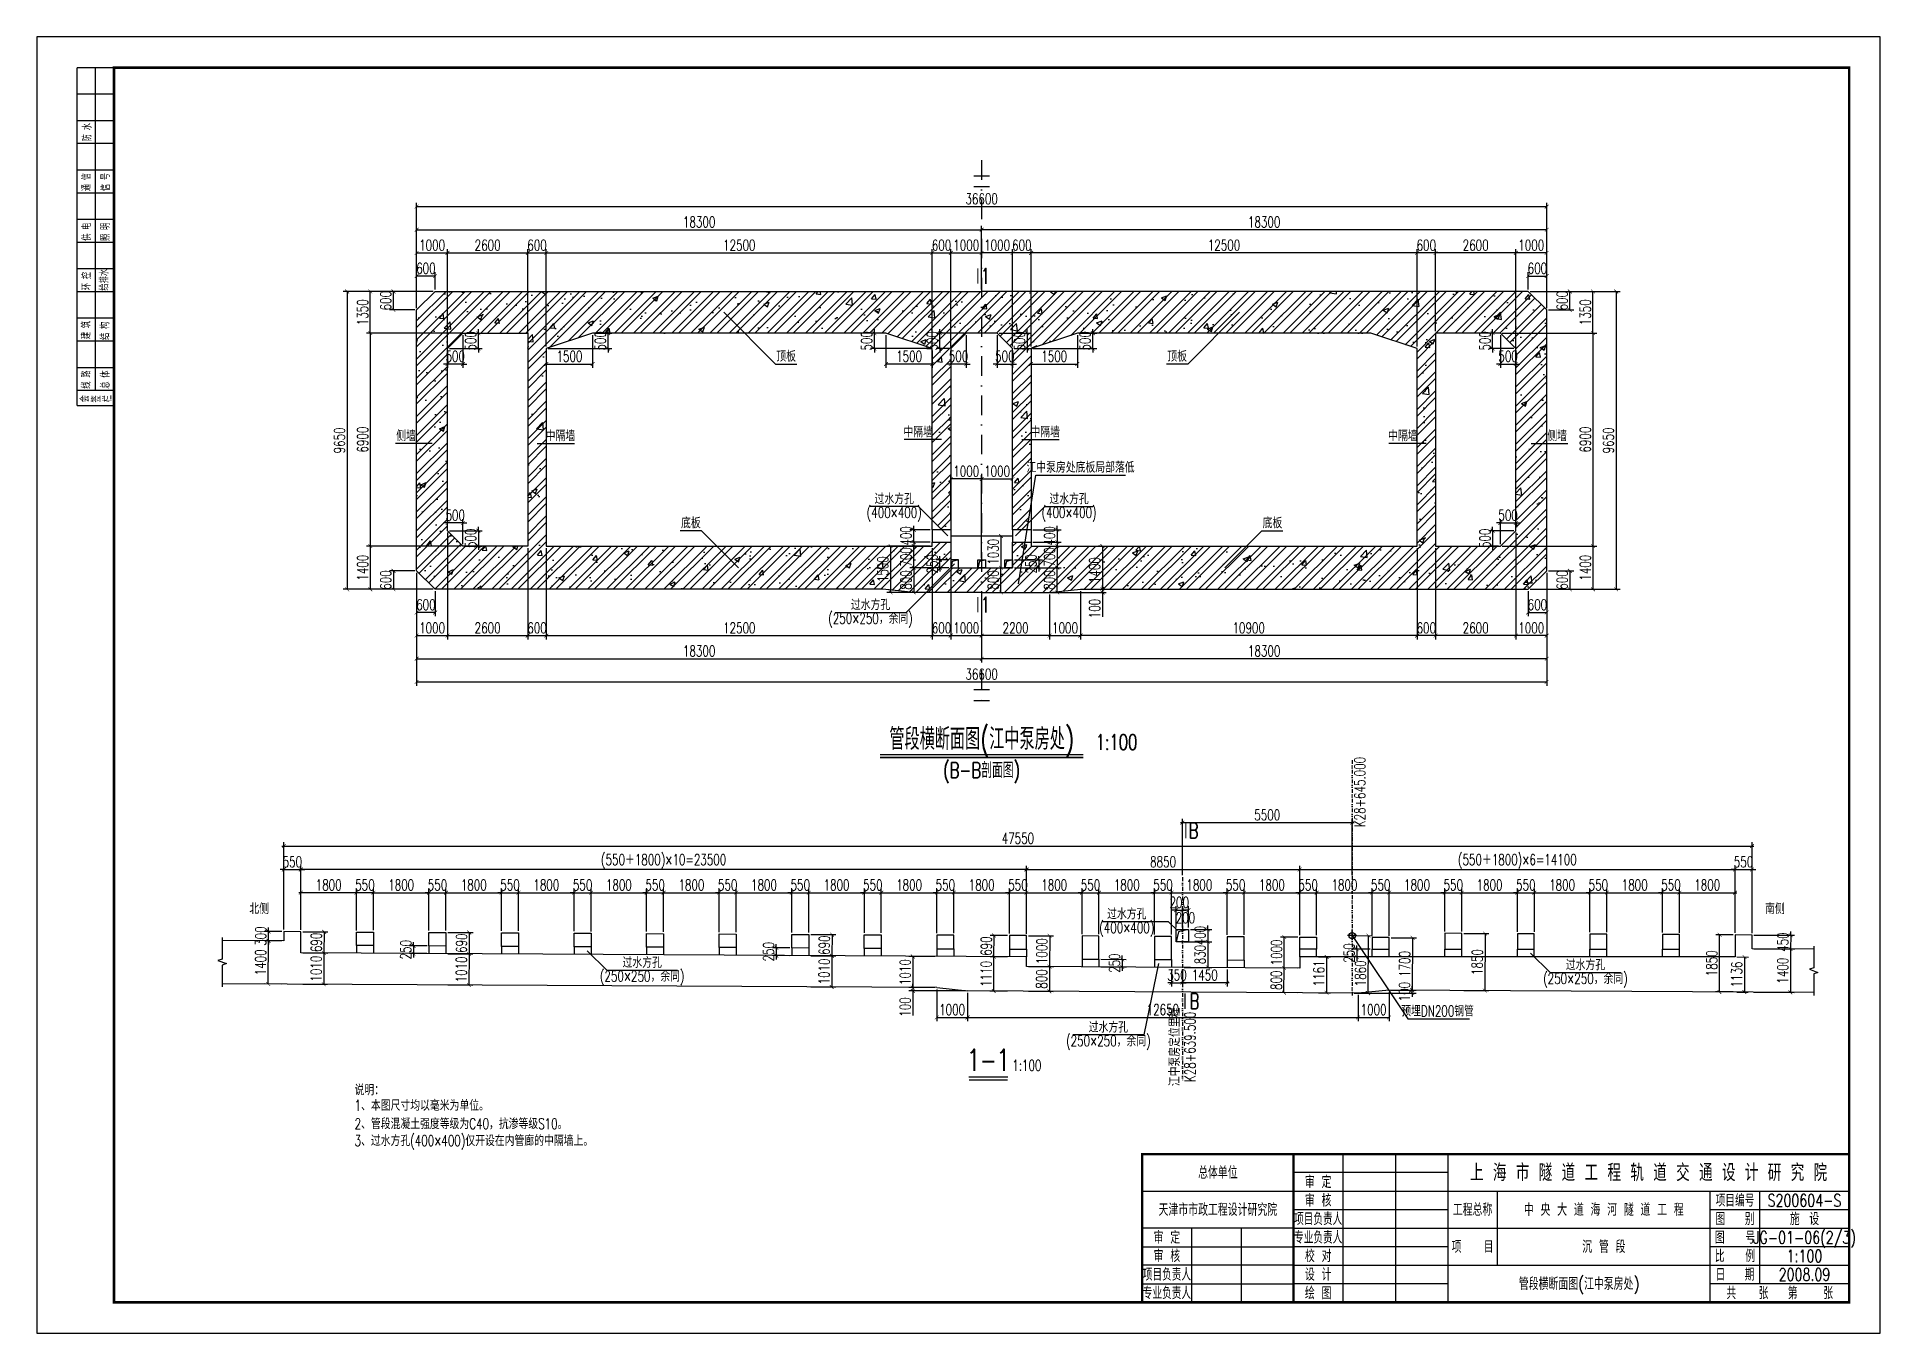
# Model space of a CAD drawing. Extents: x 266020 to 523514, y 704210 to 746210.
# Drawn here: x 382338 to 442038, y 704210 to 746210 of the extents above; entities that cross this region are included whole.
import ezdxf
from ezdxf.enums import TextEntityAlignment as Align

# ---------------------------------------------------------------- set-up
doc = ezdxf.new("R2010")
doc.units = 0
doc.header["$LTSCALE"] = 50
doc.header["$MEASUREMENT"] = 0
doc.linetypes.add('DASHDOT', pattern=[25.4, 12.7, -6.35, 0, -6.35])
doc.linetypes.add('DIVIDE2', pattern=[0.625, 0.25, -0.125, 0, -0.125, 0, -0.125])
doc.layers.get('0').update_dxf_attribs({"linetype": 'CONTINUOUS'})
doc.layers.get('Defpoints').update_dxf_attribs({"linetype": 'CONTINUOUS'})
for name, color, linetype in [('01 标  注', 1, 'CONTINUOUS'), ('01 轴  线', 1, 'DASHDOT'), ('02 结  构', 5, 'CONTINUOUS'), ('3', 3, 'CONTINUOUS'), ('4', 4, 'CONTINUOUS'), ('zxz 01 标  注', 1, 'CONTINUOUS'), ('zxz 02 结  构', 5, 'CONTINUOUS'), ('图框', 7, 'CONTINUOUS'), ('填充', 8, 'CONTINUOUS')]:
    doc.layers.add(name, color=color, linetype=linetype)
doc.styles.get("Standard").update_dxf_attribs({"font": 'txt1.shx', "width": 0.7, "bigfont": 'hztxt.shx'})
doc.dimstyles.new('1：100', dxfattribs={"dimscale": 100, "dimtxt": 3.5, "dimasz": 1.25, "dimexe": 1.25, "dimexo": 0.625, "dimgap": 0.75, "dimtad": 1, "dimdsep": 46, "dimtxsty": 'Standard', "dimblk": 'ARCHTICK', "dimcen": 2.5, "dimclrt": 256, "dimadec": 0, "dimazin": 0, "dimtfac": 1, "dimtix": 1, "dimtmove": 0, "dimatfit": 3, "dimfxl": 0, "dimarcsym": 0})
doc.dimstyles.new('zxz 1：25', dxfattribs={"dimscale": 100, "dimtxt": 3.5, "dimasz": 1.25, "dimexe": 1.25, "dimexo": 0.625, "dimgap": 0.75, "dimtad": 1, "dimdec": 0, "dimlfac": 0.25, "dimdsep": 46, "dimtxsty": 'Standard', "dimblk": 'ARCHTICK', "dimcen": 2.5, "dimdle": 0.625, "dimclrt": 1, "dimadec": 4, "dimazin": 1, "dimtfac": 1, "dimtdec": 0, "dimtix": 1, "dimtmove": 0, "dimatfit": 3, "dimldrblk": 'ARCHTICK', "dimfxl": 0, "dimarcsym": 0})
pattern_1 = [(45, (0, 0), (-309.35922, 309.35922), []), (45, (0, 218.75), (-309.35922, 309.35922), [])]

msp = doc.modelspace()

# ---------------------------------------------------------------- texts
at = {"layer": '01 标  注', "width": 0.7}
msp.add_text('(B-B剖面图)', height=500, dxfattribs=at).set_placement((412937.858, 722448.65), align=Align.MIDDLE_CENTER)
at = {"layer": '01 标  注'}
for s, insert, char_height, attachment_point in [('1', (413062.835, 738459.674), 500, 5), ('顶板', (406605.211, 735859.674), 350, 5), ('顶板', (419270.46, 735859.674), 350, 5), ('侧墙', (394295.46, 733284.674), 350, 5), ('中隔墙', (399294.994, 733284.674), 350, 5), ('中隔墙', (410880.676, 733409.674), 350, 5), ('中隔墙', (414994.994, 733409.674), 350, 5), ('中隔墙', (426580.676, 733284.674), 350, 5), ('侧墙', (431580.211, 733284.674), 350, 5), ('底板', (403520.46, 730459.674), 350, 5), ('底板', (422355.211, 730459.674), 350, 5), ('1', (413062.835, 727809.674), 500, 5), ('B', (419802.835, 720492.531), 500, 5), ('B', (419831.756, 714967.22), 500, 5), ('说明：', (392627.64, 712088.674), 350, 4), ('1、本图尺寸均以毫米为单位。', (392627.64, 711588.674), 350, 4), ('2、管段混凝土强度等级为C40，抗渗等级S10。', (392627.64, 710988.674), 350, 4), ('3、过水方孔(400×400)仅开设在内管廊的中隔墙上。', (392627.64, 710388.674), 350, 4)]:
    msp.add_mtext(s, dxfattribs=dict(at, insert=insert, char_height=char_height, attachment_point=attachment_point))
at = {"layer": '3', "width": 0.7}
for s, p in [('防 水', (384103.785, 742824.079)), ('通 信', (384078.724, 741205.737)), ('信 号', (384701.736, 741207.684)), ('供 电', (384086.885, 739601.159)), ('照 明', (384692.379, 739596.979)), ('给排水', (384653.426, 737983.329)), ('环 控', (384082.682, 737998.923)), ('建 筑', (384071.4, 736414.013)), ('结 构', (384680.808, 736389.415)), ('线 路', (384073.516, 734809.697)), ('总 体', (384690.248, 734808.25)), ('会', (384024.53, 734366.474)), ('签', (384396.087, 734360.474)), ('栏', (384761.427, 734371.209))]:
    msp.add_text(s, height=250, rotation=90, dxfattribs=at).set_placement(p)
at = {"layer": 'zxz 01 标  注', "width": 0.7}
for s, height, p in [('管段横断面图(江中泵房处)', 700, (412937.86, 723459.674)), ('  1:100', 500, (417064.852, 723359.674)), ('  1:100', 350, (414233.668, 712884.674))]:
    msp.add_text(s, height=height, dxfattribs=at).set_placement(p, align=Align.MIDDLE_CENTER)
at = {"layer": 'zxz 01 标  注', "insert": (416140.427, 732263.174), "char_height": 350, "attachment_point": 5, "line_spacing_factor": 0.75}
msp.add_mtext('江中泵房处底板局部落低', dxfattribs=at)
at = {"layer": 'zxz 01 标  注', "color": 1, "char_height": 350, "attachment_point": 5}
for s, insert in [('过水方孔', (410107.09, 731239.674)), ('过水方孔', (415768.581, 731239.674)), ('(400×400)', (410107.09, 730739.674)), ('(400×400)', (415768.581, 730739.674)), ('过水方孔', (409339.59, 727809.674)), ('(250×{\\Ftxt1,hztxt|c129;2}50，余同)', (409339.59, 727309.674)), ('北侧', (389537, 717964.282)), ('过水方孔', (417637.835, 717790.566)), ('南侧', (438630.5, 717964.282)), ('(400×400)', (417637.835, 717290.566)), ('过水方孔', (401943.865, 716217.769)), ('(250×250，余同)', (401943.865, 715717.769)), ('(250×250，余同)', (432493.865, 715640.782)), ('过水方孔', (432493.865, 716140.782)), ('预埋DN200钢管', (427705.246, 714645.303)), ('过水方孔', (417041.892, 714120.803)), ('(250×250，余同)', (417041.892, 713620.803))]:
    msp.add_mtext(s, dxfattribs=dict(at, insert=insert))
at = {"layer": 'zxz 01 标  注', "color": 1, "char_height": 350, "attachment_point": 5, "rotation": 90}
for s, insert in [('K28+645.000', (425187.835, 721741.446)), ('江中泵房定位里程', (419187.835, 713485.12)), ('{\\C256;K28+639.500}', (419687.835, 713485.12))]:
    msp.add_mtext(s, dxfattribs=dict(at, insert=insert))
at = {"layer": 'zxz 01 标  注', "insert": (413154.379, 713059.674), "char_height": 700, "attachment_point": 5}
msp.add_mtext('1-1', dxfattribs=at)
at = {"layer": '图框', "color": 7}
for s, height, width, p in [('总体单位', 400, 0.8, (420587.835, 709409.674)), ('审 定', 400, 0.8, (423837.835, 709109.674)), ('上 海 市 隧 道 工 程 轨 道 交 通 设 计 研 究 院', 550, 0.8, (434537.835, 709409.674)), ('审 核', 400, 0.8, (423837.835, 708509.674)), ('项目编号', 400, 0.75, (437337.835, 708509.674)), ('S200604-S', 400, 0.75, (439587.835, 708509.674)), ('天津市市政工程设计研究院', 400, 0.8, (420587.835, 708209.674)), ('项目负责人', 400, 0.6, (423837.835, 707909.674)), ('工程总称', 400, 0.8, (428837.835, 708209.674)), ('中 央 大 道 海 河 隧 道 工 程', 400, 0.8, (433087.835, 708209.674)), ('图\u3000\u3000别', 400, 0.75, (437337.835, 707909.674)), ('施\u3000设', 400, 0.75, (439587.835, 707909.674)), ('审 定', 400, 0.8, (418937.835, 707309.674)), ('专业负责人', 400, 0.6, (423837.835, 707309.674)), ('图   号', 400, 0.75, (437337.835, 707309.674)), ('审 核', 400, 0.8, (418937.835, 706709.674)), ('校 对', 400, 0.8, (423837.835, 706709.674)), ('项   目', 400, 0.8, (428837.835, 707009.674)), ('沉 管 段', 400, 0.8, (433087.835, 707009.674)), ('比   例', 400, 0.75, (437337.835, 706709.674)), ('1:100', 400, 0.75, (439587.835, 706709.674)), ('项目负责人', 400, 0.6, (418937.835, 706109.674)), ('设 计', 400, 0.8, (423837.835, 706109.674)), ('日\u3000\u3000期', 400, 0.75, (437337.835, 706109.674)), ('2008.09', 400, 0.75, (439587.835, 706109.674)), ('专业负责人', 400, 0.6, (418937.835, 705509.674)), ('绘 图', 400, 0.8, (423837.835, 705509.674)), ('管段横断面图(江中泵房处)', 400, 0.8, (432287.835, 705809.674)), ('共\u3000  张\u3000\u3000第\u3000\u3000 张', 400, 0.75, (438787.835, 705509.674))]:
    msp.add_text(s, height=height, dxfattribs=dict(at, width=width)).set_placement(p, align=Align.MIDDLE_CENTER)
at = {"layer": '图框', "width": 0.75}
msp.add_text('JG-01-06(2/3)', height=400, dxfattribs=at).set_placement((439587.835, 707309.674), align=Align.MIDDLE_CENTER)

# ---------------------------------------------------------------- blocks, each defined once
blk = doc.blocks.new('_ArchTick')
at = {"color": 0, "linetype": 'ByBlock', "const_width": 0.15}
blk.add_lwpolyline([(-0.5, -0.5), (0.5, 0.5)], dxfattribs=at)
blk = doc.blocks.new('*D276')
at = {"layer": '01 标  注', "color": 0, "lineweight": -2}
for p, q in [((396138, 736547), (396138, 735485)), ((395638, 735610), (395513, 735610)), ((395638, 736047), (395638, 735485)), ((396138, 735610), (395638, 735610)), ((396138, 735610), (396263, 735610))]:
    blk.add_line(p, q, dxfattribs=at)
at = {"layer": 'Defpoints', "color": 0}
for p in [(395638, 736110), (396138, 736610), (395638, 735610)]:
    blk.add_point(p, dxfattribs=at)
at = {"layer": '01 标  注', "color": 0, "lineweight": -2, "xscale": 125, "yscale": 125, "zscale": 125}
blk.add_blockref('_ArchTick', (395638, 735610), dxfattribs=at)
at = {"layer": '01 标  注', "color": 0, "lineweight": -2, "xscale": 125, "yscale": 125, "zscale": 125, "rotation": 180}
blk.add_blockref('_ArchTick', (396138, 735610), dxfattribs=at)
at = {"layer": '01 标  注', "insert": (395888, 735860), "char_height": 350, "attachment_point": 5}
blk.add_mtext('500', dxfattribs=at)
blk = doc.blocks.new('*D277')
at = {"layer": '01 标  注', "color": 0, "lineweight": -2}
for p, q in [((396638, 736610), (396638, 736735)), ((395700, 736110), (396763, 736110)), ((396200, 736610), (396763, 736610)), ((396638, 736110), (396638, 736610)), ((396638, 736110), (396638, 735985))]:
    blk.add_line(p, q, dxfattribs=at)
at = {"layer": 'Defpoints', "color": 0}
for p in [(395638, 736110), (396138, 736610), (396638, 736610)]:
    blk.add_point(p, dxfattribs=at)
at = {"layer": '01 标  注', "color": 0, "lineweight": -2, "xscale": 125, "yscale": 125, "zscale": 125}
for p, rotation in [((396638, 736610), 270), ((396638, 736110), 90)]:
    blk.add_blockref('_ArchTick', p, dxfattribs=dict(at, rotation=rotation))
at = {"layer": '01 标  注', "insert": (396388, 736360), "char_height": 350, "attachment_point": 5, "rotation": 90}
blk.add_mtext('500', dxfattribs=at)
blk = doc.blocks.new('*D278')
at = {"layer": '01 标  注', "color": 0, "lineweight": -2}
for p, q in [((400338, 736547), (400338, 735485)), ((398838, 736047), (398838, 735485)), ((398838, 735610), (400338, 735610))]:
    blk.add_line(p, q, dxfattribs=at)
at = {"layer": 'Defpoints', "color": 0}
for p in [(398838, 736110), (400338, 736610), (400338, 735610)]:
    blk.add_point(p, dxfattribs=at)
at = {"layer": '01 标  注', "color": 0, "lineweight": -2, "xscale": 125, "yscale": 125, "zscale": 125, "rotation": 180}
blk.add_blockref('_ArchTick', (398838, 735610), dxfattribs=at)
at = {"layer": '01 标  注', "color": 0, "lineweight": -2, "xscale": 125, "yscale": 125, "zscale": 125}
blk.add_blockref('_ArchTick', (400338, 735610), dxfattribs=at)
at = {"layer": '01 标  注', "insert": (399588, 735860), "char_height": 350, "attachment_point": 5}
blk.add_mtext('1500', dxfattribs=at)
blk = doc.blocks.new('*D279')
at = {"layer": '01 标  注', "color": 0, "lineweight": -2}
for p, q in [((400838, 736610), (400838, 736735)), ((398900, 736110), (400963, 736110)), ((400400, 736610), (400963, 736610)), ((400838, 736110), (400838, 736610)), ((400838, 736110), (400838, 735985))]:
    blk.add_line(p, q, dxfattribs=at)
at = {"layer": 'Defpoints', "color": 0}
for p in [(398838, 736110), (400338, 736610), (400838, 736610)]:
    blk.add_point(p, dxfattribs=at)
at = {"layer": '01 标  注', "color": 0, "lineweight": -2, "xscale": 125, "yscale": 125, "zscale": 125}
for p, rotation in [((400838, 736610), 270), ((400838, 736110), 90)]:
    blk.add_blockref('_ArchTick', p, dxfattribs=dict(at, rotation=rotation))
at = {"layer": '01 标  注', "insert": (400588, 736360), "char_height": 350, "attachment_point": 5, "rotation": 90}
blk.add_mtext('500', dxfattribs=at)
blk = doc.blocks.new('*D228')
at = {"layer": '01 标  注', "color": 0, "lineweight": -2}
for p, q in [((409838, 736547), (409838, 735485)), ((411338, 735610), (409838, 735610)), ((411338, 736047), (411338, 735485))]:
    blk.add_line(p, q, dxfattribs=at)
at = {"layer": 'Defpoints', "color": 0}
for p in [(409838, 736610), (411338, 736110), (409838, 735610)]:
    blk.add_point(p, dxfattribs=at)
at = {"layer": '01 标  注', "color": 0, "lineweight": -2, "xscale": 125, "yscale": 125, "zscale": 125, "rotation": 180}
blk.add_blockref('_ArchTick', (409838, 735610), dxfattribs=at)
at = {"layer": '01 标  注', "color": 0, "lineweight": -2, "xscale": 125, "yscale": 125, "zscale": 125}
blk.add_blockref('_ArchTick', (411338, 735610), dxfattribs=at)
at = {"layer": '01 标  注', "insert": (410588, 735860), "char_height": 350, "attachment_point": 5}
blk.add_mtext('1500', dxfattribs=at)
blk = doc.blocks.new('*D229')
at = {"layer": '01 标  注', "color": 0, "lineweight": -2}
for p, q in [((409463, 736610), (409463, 736735)), ((409775, 736610), (409338, 736610)), ((411275, 736110), (409338, 736110)), ((409463, 736110), (409463, 736610)), ((409463, 736110), (409463, 735985))]:
    blk.add_line(p, q, dxfattribs=at)
at = {"layer": 'Defpoints', "color": 0}
for p in [(409463, 736610), (409838, 736610), (411338, 736110)]:
    blk.add_point(p, dxfattribs=at)
at = {"layer": '01 标  注', "color": 0, "lineweight": -2, "xscale": 125, "yscale": 125, "zscale": 125}
for p, rotation in [((409463, 736610), 270), ((409463, 736110), 90)]:
    blk.add_blockref('_ArchTick', p, dxfattribs=dict(at, rotation=rotation))
at = {"layer": '01 标  注', "insert": (409213, 736360), "char_height": 350, "attachment_point": 5, "rotation": 90}
blk.add_mtext('500', dxfattribs=at)
blk = doc.blocks.new('*D230')
at = {"layer": '01 标  注', "color": 0, "lineweight": -2}
for p, q in [((395638, 730460), (395513, 730460)), ((395638, 730272), (395638, 730585)), ((396138, 730460), (395638, 730460)), ((396138, 729772), (396138, 730585)), ((396138, 730460), (396263, 730460))]:
    blk.add_line(p, q, dxfattribs=at)
at = {"layer": 'Defpoints', "color": 0}
for p in [(395638, 730460), (395638, 730210), (396138, 729710)]:
    blk.add_point(p, dxfattribs=at)
at = {"layer": '01 标  注', "color": 0, "lineweight": -2, "xscale": 125, "yscale": 125, "zscale": 125}
blk.add_blockref('_ArchTick', (395638, 730460), dxfattribs=at)
at = {"layer": '01 标  注', "color": 0, "lineweight": -2, "xscale": 125, "yscale": 125, "zscale": 125, "rotation": 180}
blk.add_blockref('_ArchTick', (396138, 730460), dxfattribs=at)
at = {"layer": '01 标  注', "insert": (395888, 730710), "char_height": 350, "attachment_point": 5}
blk.add_mtext('500', dxfattribs=at)
blk = doc.blocks.new('*D231')
at = {"layer": '01 标  注', "color": 0, "lineweight": -2}
for p, q in [((395700, 730210), (396763, 730210)), ((396638, 730210), (396638, 730335)), ((396638, 730210), (396638, 729710)), ((396200, 729710), (396763, 729710)), ((396638, 729710), (396638, 729585))]:
    blk.add_line(p, q, dxfattribs=at)
at = {"layer": 'Defpoints', "color": 0}
for p in [(395638, 730210), (396138, 729710), (396638, 729710)]:
    blk.add_point(p, dxfattribs=at)
at = {"layer": '01 标  注', "color": 0, "lineweight": -2, "xscale": 125, "yscale": 125, "zscale": 125}
for p, rotation in [((396638, 730210), 270), ((396638, 729710), 90)]:
    blk.add_blockref('_ArchTick', p, dxfattribs=dict(at, rotation=rotation))
at = {"layer": '01 标  注', "insert": (396388, 729960), "char_height": 350, "attachment_point": 5, "rotation": 90}
blk.add_mtext('500', dxfattribs=at)
blk = doc.blocks.new('*D232')
at = {"layer": '01 标  注', "color": 0, "lineweight": -2}
for p, q in [((395638, 730147), (395638, 726685)), ((394638, 728847), (394638, 726685)), ((394638, 726810), (395638, 726810))]:
    blk.add_line(p, q, dxfattribs=at)
at = {"layer": 'Defpoints', "color": 0}
for p in [(395638, 730210), (394638, 728910), (395638, 726810)]:
    blk.add_point(p, dxfattribs=at)
at = {"layer": '01 标  注', "color": 0, "lineweight": -2, "xscale": 125, "yscale": 125, "zscale": 125, "rotation": 180}
blk.add_blockref('_ArchTick', (394638, 726810), dxfattribs=at)
at = {"layer": '01 标  注', "color": 0, "lineweight": -2, "xscale": 125, "yscale": 125, "zscale": 125}
blk.add_blockref('_ArchTick', (395638, 726810), dxfattribs=at)
at = {"layer": '01 标  注', "insert": (395138, 727060), "char_height": 350, "attachment_point": 5}
blk.add_mtext('1000', dxfattribs=at)
blk = doc.blocks.new('*D280')
at = {"layer": '01 标  注', "color": 0, "lineweight": -2}
for p, q in [((395638, 730147), (395638, 726685)), ((398238, 729647), (398238, 726685)), ((395638, 726810), (398238, 726810))]:
    blk.add_line(p, q, dxfattribs=at)
at = {"layer": 'Defpoints', "color": 0}
for p in [(395638, 730210), (398238, 729710), (398238, 726810)]:
    blk.add_point(p, dxfattribs=at)
at = {"layer": '01 标  注', "color": 0, "lineweight": -2, "xscale": 125, "yscale": 125, "zscale": 125, "rotation": 180}
blk.add_blockref('_ArchTick', (395638, 726810), dxfattribs=at)
at = {"layer": '01 标  注', "color": 0, "lineweight": -2, "xscale": 125, "yscale": 125, "zscale": 125}
blk.add_blockref('_ArchTick', (398238, 726810), dxfattribs=at)
at = {"layer": '01 标  注', "insert": (396938, 727060), "char_height": 350, "attachment_point": 5}
blk.add_mtext('2600', dxfattribs=at)
blk = doc.blocks.new('*D281')
at = {"layer": '01 标  注', "color": 0, "lineweight": -2}
for p, q in [((398238, 729647), (398238, 726685)), ((398838, 729647), (398838, 726685)), ((398238, 726810), (398838, 726810))]:
    blk.add_line(p, q, dxfattribs=at)
at = {"layer": 'Defpoints', "color": 0}
for p in [(398238, 729710), (398838, 729710), (398838, 726810)]:
    blk.add_point(p, dxfattribs=at)
at = {"layer": '01 标  注', "color": 0, "lineweight": -2, "xscale": 125, "yscale": 125, "zscale": 125, "rotation": 180}
blk.add_blockref('_ArchTick', (398238, 726810), dxfattribs=at)
at = {"layer": '01 标  注', "color": 0, "lineweight": -2, "xscale": 125, "yscale": 125, "zscale": 125}
blk.add_blockref('_ArchTick', (398838, 726810), dxfattribs=at)
at = {"layer": '01 标  注', "insert": (398538, 727060), "char_height": 350, "attachment_point": 5}
blk.add_mtext('600', dxfattribs=at)
blk = doc.blocks.new('*D282')
at = {"layer": '01 标  注', "color": 0, "lineweight": -2}
for p, q in [((398838, 729647), (398838, 726685)), ((411338, 729647), (411338, 726685)), ((398838, 726810), (411338, 726810))]:
    blk.add_line(p, q, dxfattribs=at)
at = {"layer": 'Defpoints', "color": 0}
for p in [(398838, 729710), (411338, 729710), (411338, 726810)]:
    blk.add_point(p, dxfattribs=at)
at = {"layer": '01 标  注', "color": 0, "lineweight": -2, "xscale": 125, "yscale": 125, "zscale": 125, "rotation": 180}
blk.add_blockref('_ArchTick', (398838, 726810), dxfattribs=at)
at = {"layer": '01 标  注', "color": 0, "lineweight": -2, "xscale": 125, "yscale": 125, "zscale": 125}
blk.add_blockref('_ArchTick', (411338, 726810), dxfattribs=at)
at = {"layer": '01 标  注', "insert": (405088, 727060), "char_height": 350, "attachment_point": 5}
blk.add_mtext('12500', dxfattribs=at)
blk = doc.blocks.new('*D283')
at = {"layer": '01 标  注', "color": 0, "lineweight": -2}
for p, q in [((411338, 729647), (411338, 726685)), ((411938, 728947), (411938, 726685)), ((411338, 726810), (411938, 726810))]:
    blk.add_line(p, q, dxfattribs=at)
at = {"layer": 'Defpoints', "color": 0}
for p in [(411338, 729710), (411938, 729010), (411938, 726810)]:
    blk.add_point(p, dxfattribs=at)
at = {"layer": '01 标  注', "color": 0, "lineweight": -2, "xscale": 125, "yscale": 125, "zscale": 125, "rotation": 180}
blk.add_blockref('_ArchTick', (411338, 726810), dxfattribs=at)
at = {"layer": '01 标  注', "color": 0, "lineweight": -2, "xscale": 125, "yscale": 125, "zscale": 125}
blk.add_blockref('_ArchTick', (411938, 726810), dxfattribs=at)
at = {"layer": '01 标  注', "insert": (411638, 727060), "char_height": 350, "attachment_point": 5}
blk.add_mtext('600', dxfattribs=at)
blk = doc.blocks.new('*D284')
at = {"layer": '01 标  注', "color": 0, "lineweight": -2}
for p, q in [((412938, 728247), (412938, 726685)), ((415138, 728147), (415138, 726685)), ((415138, 726810), (412938, 726810))]:
    blk.add_line(p, q, dxfattribs=at)
at = {"layer": 'Defpoints', "color": 0}
for p in [(412938, 728310), (415138, 728210), (412938, 726810)]:
    blk.add_point(p, dxfattribs=at)
at = {"layer": '01 标  注', "color": 0, "lineweight": -2, "xscale": 125, "yscale": 125, "zscale": 125, "rotation": 180}
blk.add_blockref('_ArchTick', (412938, 726810), dxfattribs=at)
at = {"layer": '01 标  注', "color": 0, "lineweight": -2, "xscale": 125, "yscale": 125, "zscale": 125}
blk.add_blockref('_ArchTick', (415138, 726810), dxfattribs=at)
at = {"layer": '01 标  注', "insert": (414038, 727060), "char_height": 350, "attachment_point": 5}
blk.add_mtext('2200', dxfattribs=at)
blk = doc.blocks.new('*D233')
at = {"layer": '01 标  注', "color": 0, "lineweight": -2}
for p, q in [((412438, 736547), (412438, 735485)), ((411938, 735610), (411813, 735610)), ((411938, 736047), (411938, 735485)), ((412438, 735610), (411938, 735610)), ((412438, 735610), (412563, 735610))]:
    blk.add_line(p, q, dxfattribs=at)
at = {"layer": 'Defpoints', "color": 0}
for p in [(411938, 736110), (412438, 736610), (411938, 735610)]:
    blk.add_point(p, dxfattribs=at)
at = {"layer": '01 标  注', "color": 0, "lineweight": -2, "xscale": 125, "yscale": 125, "zscale": 125}
blk.add_blockref('_ArchTick', (411938, 735610), dxfattribs=at)
at = {"layer": '01 标  注', "color": 0, "lineweight": -2, "xscale": 125, "yscale": 125, "zscale": 125, "rotation": 180}
blk.add_blockref('_ArchTick', (412438, 735610), dxfattribs=at)
at = {"layer": '01 标  注', "insert": (412188, 735860), "char_height": 350, "attachment_point": 5}
blk.add_mtext('500', dxfattribs=at)
blk = doc.blocks.new('*D234')
at = {"layer": '01 标  注', "color": 0, "lineweight": -2}
for p, q in [((394638, 728847), (394638, 725185)), ((431238, 728401), (431238, 725185)), ((394638, 725310), (431238, 725310))]:
    blk.add_line(p, q, dxfattribs=at)
at = {"layer": 'Defpoints', "color": 0}
for p in [(394638, 728910), (431238, 728463), (431238, 725310)]:
    blk.add_point(p, dxfattribs=at)
at = {"layer": '01 标  注', "color": 0, "lineweight": -2, "xscale": 125, "yscale": 125, "zscale": 125, "rotation": 180}
blk.add_blockref('_ArchTick', (394638, 725310), dxfattribs=at)
at = {"layer": '01 标  注', "color": 0, "lineweight": -2, "xscale": 125, "yscale": 125, "zscale": 125}
blk.add_blockref('_ArchTick', (431238, 725310), dxfattribs=at)
at = {"layer": '01 标  注', "insert": (412938, 725560), "char_height": 350, "attachment_point": 5}
blk.add_mtext('36600', dxfattribs=at)
blk = doc.blocks.new('*D235')
at = {"layer": '01 标  注', "color": 0, "lineweight": -2}
for p, q in [((430638, 738022), (430638, 738585)), ((431238, 737422), (431238, 738585)), ((430638, 738460), (431238, 738460))]:
    blk.add_line(p, q, dxfattribs=at)
at = {"layer": 'Defpoints', "color": 0}
for p in [(430638, 737960), (431238, 738460), (431238, 737360)]:
    blk.add_point(p, dxfattribs=at)
at = {"layer": '01 标  注', "color": 0, "lineweight": -2, "xscale": 125, "yscale": 125, "zscale": 125, "rotation": 180}
blk.add_blockref('_ArchTick', (430638, 738460), dxfattribs=at)
at = {"layer": '01 标  注', "color": 0, "lineweight": -2, "xscale": 125, "yscale": 125, "zscale": 125}
blk.add_blockref('_ArchTick', (431238, 738460), dxfattribs=at)
at = {"layer": '01 标  注', "insert": (430938, 738710), "char_height": 350, "attachment_point": 5}
blk.add_mtext('600', dxfattribs=at)
blk = doc.blocks.new('*D236')
at = {"layer": '01 标  注', "color": 0, "lineweight": -2}
for p, q in [((430700, 737960), (432113, 737960)), ((431988, 737360), (431988, 737960)), ((431300, 737360), (432113, 737360))]:
    blk.add_line(p, q, dxfattribs=at)
at = {"layer": 'Defpoints', "color": 0}
for p in [(430638, 737960), (431988, 737960), (431238, 737360)]:
    blk.add_point(p, dxfattribs=at)
at = {"layer": '01 标  注', "color": 0, "lineweight": -2, "xscale": 125, "yscale": 125, "zscale": 125}
for p, rotation in [((431988, 737960), 90), ((431988, 737360), 270)]:
    blk.add_blockref('_ArchTick', p, dxfattribs=dict(at, rotation=rotation))
at = {"layer": '01 标  注', "insert": (431738, 737660), "char_height": 350, "attachment_point": 5, "rotation": 90}
blk.add_mtext('600', dxfattribs=at)
blk = doc.blocks.new('*D285')
at = {"layer": '01 标  注', "color": 0, "lineweight": -2}
for p, q in [((429738, 736547), (429738, 735485)), ((429738, 735610), (429613, 735610)), ((429738, 735610), (430238, 735610)), ((430238, 736047), (430238, 735485)), ((430238, 735610), (430363, 735610))]:
    blk.add_line(p, q, dxfattribs=at)
at = {"layer": 'Defpoints', "color": 0}
for p in [(429738, 736610), (430238, 736110), (430238, 735610)]:
    blk.add_point(p, dxfattribs=at)
at = {"layer": '01 标  注', "color": 0, "lineweight": -2, "xscale": 125, "yscale": 125, "zscale": 125}
blk.add_blockref('_ArchTick', (429738, 735610), dxfattribs=at)
at = {"layer": '01 标  注', "color": 0, "lineweight": -2, "xscale": 125, "yscale": 125, "zscale": 125, "rotation": 180}
blk.add_blockref('_ArchTick', (430238, 735610), dxfattribs=at)
at = {"layer": '01 标  注', "insert": (429988, 735860), "char_height": 350, "attachment_point": 5}
blk.add_mtext('500', dxfattribs=at)
blk = doc.blocks.new('*D286')
at = {"layer": '01 标  注', "color": 0, "lineweight": -2}
for p, q in [((429488, 736610), (429488, 736735)), ((429675, 736610), (429363, 736610)), ((430175, 736110), (429363, 736110)), ((429488, 736110), (429488, 736610)), ((429488, 736110), (429488, 735985))]:
    blk.add_line(p, q, dxfattribs=at)
at = {"layer": 'Defpoints', "color": 0}
for p in [(429488, 736610), (429738, 736610), (430238, 736110)]:
    blk.add_point(p, dxfattribs=at)
at = {"layer": '01 标  注', "color": 0, "lineweight": -2, "xscale": 125, "yscale": 125, "zscale": 125}
for p, rotation in [((429488, 736610), 270), ((429488, 736110), 90)]:
    blk.add_blockref('_ArchTick', p, dxfattribs=dict(at, rotation=rotation))
at = {"layer": '01 标  注', "insert": (429238, 736360), "char_height": 350, "attachment_point": 5, "rotation": 90}
blk.add_mtext('500', dxfattribs=at)
blk = doc.blocks.new('*D237')
at = {"layer": '01 标  注', "color": 0, "lineweight": -2}
for p, q in [((416038, 736547), (416038, 735485)), ((414538, 736047), (414538, 735485)), ((414538, 735610), (416038, 735610))]:
    blk.add_line(p, q, dxfattribs=at)
at = {"layer": 'Defpoints', "color": 0}
for p in [(414538, 736110), (416038, 736610), (416038, 735610)]:
    blk.add_point(p, dxfattribs=at)
at = {"layer": '01 标  注', "color": 0, "lineweight": -2, "xscale": 125, "yscale": 125, "zscale": 125, "rotation": 180}
blk.add_blockref('_ArchTick', (414538, 735610), dxfattribs=at)
at = {"layer": '01 标  注', "color": 0, "lineweight": -2, "xscale": 125, "yscale": 125, "zscale": 125}
blk.add_blockref('_ArchTick', (416038, 735610), dxfattribs=at)
at = {"layer": '01 标  注', "insert": (415288, 735860), "char_height": 350, "attachment_point": 5}
blk.add_mtext('1500', dxfattribs=at)
blk = doc.blocks.new('*D238')
at = {"layer": '01 标  注', "color": 0, "lineweight": -2}
for p, q in [((416538, 736610), (416538, 736735)), ((414600, 736110), (416663, 736110)), ((416100, 736610), (416663, 736610)), ((416538, 736110), (416538, 736610)), ((416538, 736110), (416538, 735985))]:
    blk.add_line(p, q, dxfattribs=at)
at = {"layer": 'Defpoints', "color": 0}
for p in [(414538, 736110), (416038, 736610), (416538, 736610)]:
    blk.add_point(p, dxfattribs=at)
at = {"layer": '01 标  注', "color": 0, "lineweight": -2, "xscale": 125, "yscale": 125, "zscale": 125}
for p, rotation in [((416538, 736610), 270), ((416538, 736110), 90)]:
    blk.add_blockref('_ArchTick', p, dxfattribs=dict(at, rotation=rotation))
at = {"layer": '01 标  注', "insert": (416288, 736360), "char_height": 350, "attachment_point": 5, "rotation": 90}
blk.add_mtext('500', dxfattribs=at)
blk = doc.blocks.new('*D239')
at = {"layer": '01 标  注', "color": 0, "lineweight": -2}
for p, q in [((429738, 730460), (429613, 730460)), ((429738, 729772), (429738, 730585)), ((429738, 730460), (430238, 730460)), ((430238, 730272), (430238, 730585)), ((430238, 730460), (430363, 730460))]:
    blk.add_line(p, q, dxfattribs=at)
at = {"layer": 'Defpoints', "color": 0}
for p in [(430238, 730460), (430238, 730210), (429738, 729710)]:
    blk.add_point(p, dxfattribs=at)
at = {"layer": '01 标  注', "color": 0, "lineweight": -2, "xscale": 125, "yscale": 125, "zscale": 125}
blk.add_blockref('_ArchTick', (429738, 730460), dxfattribs=at)
at = {"layer": '01 标  注', "color": 0, "lineweight": -2, "xscale": 125, "yscale": 125, "zscale": 125, "rotation": 180}
blk.add_blockref('_ArchTick', (430238, 730460), dxfattribs=at)
at = {"layer": '01 标  注', "insert": (429988, 730710), "char_height": 350, "attachment_point": 5}
blk.add_mtext('500', dxfattribs=at)
blk = doc.blocks.new('*D240')
at = {"layer": '01 标  注', "color": 0, "lineweight": -2}
for p, q in [((430175, 730210), (429363, 730210)), ((429488, 730210), (429488, 730335)), ((429488, 730210), (429488, 729710)), ((429675, 729710), (429363, 729710)), ((429488, 729710), (429488, 729585))]:
    blk.add_line(p, q, dxfattribs=at)
at = {"layer": 'Defpoints', "color": 0}
for p in [(430238, 730210), (429488, 729710), (429738, 729710)]:
    blk.add_point(p, dxfattribs=at)
at = {"layer": '01 标  注', "color": 0, "lineweight": -2, "xscale": 125, "yscale": 125, "zscale": 125}
for p, rotation in [((429488, 730210), 270), ((429488, 729710), 90)]:
    blk.add_blockref('_ArchTick', p, dxfattribs=dict(at, rotation=rotation))
at = {"layer": '01 标  注', "insert": (429238, 729960), "char_height": 350, "attachment_point": 5, "rotation": 90}
blk.add_mtext('500', dxfattribs=at)
blk = doc.blocks.new('*D241')
at = {"layer": '01 标  注', "color": 0, "lineweight": -2}
for p, q in [((430238, 730147), (430238, 726685)), ((431238, 728847), (431238, 726685)), ((431238, 726810), (430238, 726810))]:
    blk.add_line(p, q, dxfattribs=at)
at = {"layer": 'Defpoints', "color": 0}
for p in [(430238, 730210), (431238, 728910), (430238, 726810)]:
    blk.add_point(p, dxfattribs=at)
at = {"layer": '01 标  注', "color": 0, "lineweight": -2, "xscale": 125, "yscale": 125, "zscale": 125, "rotation": 180}
blk.add_blockref('_ArchTick', (430238, 726810), dxfattribs=at)
at = {"layer": '01 标  注', "color": 0, "lineweight": -2, "xscale": 125, "yscale": 125, "zscale": 125}
blk.add_blockref('_ArchTick', (431238, 726810), dxfattribs=at)
at = {"layer": '01 标  注', "insert": (430738, 727060), "char_height": 350, "attachment_point": 5}
blk.add_mtext('1000', dxfattribs=at)
blk = doc.blocks.new('*D287')
at = {"layer": '01 标  注', "color": 0, "lineweight": -2}
for p, q in [((430238, 730147), (430238, 726685)), ((427638, 729647), (427638, 726685)), ((430238, 726810), (427638, 726810))]:
    blk.add_line(p, q, dxfattribs=at)
at = {"layer": 'Defpoints', "color": 0}
for p in [(430238, 730210), (427638, 729710), (427638, 726810)]:
    blk.add_point(p, dxfattribs=at)
at = {"layer": '01 标  注', "color": 0, "lineweight": -2, "xscale": 125, "yscale": 125, "zscale": 125, "rotation": 180}
blk.add_blockref('_ArchTick', (427638, 726810), dxfattribs=at)
at = {"layer": '01 标  注', "color": 0, "lineweight": -2, "xscale": 125, "yscale": 125, "zscale": 125}
blk.add_blockref('_ArchTick', (430238, 726810), dxfattribs=at)
at = {"layer": '01 标  注', "insert": (428938, 727060), "char_height": 350, "attachment_point": 5}
blk.add_mtext('2600', dxfattribs=at)
blk = doc.blocks.new('*D288')
at = {"layer": '01 标  注', "color": 0, "lineweight": -2}
for p, q in [((427038, 729647), (427038, 726685)), ((416138, 728247), (416138, 726685)), ((427038, 726810), (416138, 726810))]:
    blk.add_line(p, q, dxfattribs=at)
at = {"layer": 'Defpoints', "color": 0}
for p in [(427038, 729710), (416138, 728310), (416138, 726810)]:
    blk.add_point(p, dxfattribs=at)
at = {"layer": '01 标  注', "color": 0, "lineweight": -2, "xscale": 125, "yscale": 125, "zscale": 125, "rotation": 180}
blk.add_blockref('_ArchTick', (416138, 726810), dxfattribs=at)
at = {"layer": '01 标  注', "color": 0, "lineweight": -2, "xscale": 125, "yscale": 125, "zscale": 125}
blk.add_blockref('_ArchTick', (427038, 726810), dxfattribs=at)
at = {"layer": '01 标  注', "insert": (421588, 727060), "char_height": 350, "attachment_point": 5}
blk.add_mtext('10900', dxfattribs=at)
blk = doc.blocks.new('*D242')
at = {"layer": '01 标  注', "color": 0, "lineweight": -2}
for p, q in [((431238, 728847), (431238, 725935)), ((412938, 728247), (412938, 725935)), ((431238, 726060), (412938, 726060))]:
    blk.add_line(p, q, dxfattribs=at)
at = {"layer": 'Defpoints', "color": 0}
for p in [(431238, 728910), (412938, 728310), (412938, 726060)]:
    blk.add_point(p, dxfattribs=at)
at = {"layer": '01 标  注', "color": 0, "lineweight": -2, "xscale": 125, "yscale": 125, "zscale": 125, "rotation": 180}
blk.add_blockref('_ArchTick', (412938, 726060), dxfattribs=at)
at = {"layer": '01 标  注', "color": 0, "lineweight": -2, "xscale": 125, "yscale": 125, "zscale": 125}
blk.add_blockref('_ArchTick', (431238, 726060), dxfattribs=at)
at = {"layer": '01 标  注', "insert": (422088, 726310), "char_height": 350, "attachment_point": 5}
blk.add_mtext('18300', dxfattribs=at)
blk = doc.blocks.new('*D290')
at = {"layer": '01 标  注', "color": 0, "lineweight": -2}
for p, q in [((411938, 728947), (411938, 726685)), ((412938, 728247), (412938, 726685)), ((411938, 726810), (412938, 726810))]:
    blk.add_line(p, q, dxfattribs=at)
at = {"layer": 'Defpoints', "color": 0}
for p in [(411938, 729010), (412938, 728310), (412938, 726810)]:
    blk.add_point(p, dxfattribs=at)
at = {"layer": '01 标  注', "color": 0, "lineweight": -2, "xscale": 125, "yscale": 125, "zscale": 125, "rotation": 180}
blk.add_blockref('_ArchTick', (411938, 726810), dxfattribs=at)
at = {"layer": '01 标  注', "color": 0, "lineweight": -2, "xscale": 125, "yscale": 125, "zscale": 125}
blk.add_blockref('_ArchTick', (412938, 726810), dxfattribs=at)
at = {"layer": '01 标  注', "insert": (412438, 727060), "char_height": 350, "attachment_point": 5}
blk.add_mtext('1000', dxfattribs=at)
blk = doc.blocks.new('*D243')
at = {"layer": '01 标  注', "color": 0, "lineweight": -2}
for p, q in [((413438, 736547), (413438, 735485)), ((413438, 735610), (413313, 735610)), ((413438, 735610), (413938, 735610)), ((413938, 736047), (413938, 735485)), ((413938, 735610), (414063, 735610))]:
    blk.add_line(p, q, dxfattribs=at)
at = {"layer": 'Defpoints', "color": 0}
for p in [(413438, 736610), (413938, 736110), (413938, 735610)]:
    blk.add_point(p, dxfattribs=at)
at = {"layer": '01 标  注', "color": 0, "lineweight": -2, "xscale": 125, "yscale": 125, "zscale": 125}
blk.add_blockref('_ArchTick', (413438, 735610), dxfattribs=at)
at = {"layer": '01 标  注', "color": 0, "lineweight": -2, "xscale": 125, "yscale": 125, "zscale": 125, "rotation": 180}
blk.add_blockref('_ArchTick', (413938, 735610), dxfattribs=at)
at = {"layer": '01 标  注', "insert": (413688, 735860), "char_height": 350, "attachment_point": 5}
blk.add_mtext('500', dxfattribs=at)
blk = doc.blocks.new('*D291')
at = {"layer": '01 标  注', "color": 0, "lineweight": -2}
for p, q in [((430700, 737960), (433613, 737960)), ((433488, 737960), (433488, 728310)), ((430700, 728310), (433613, 728310))]:
    blk.add_line(p, q, dxfattribs=at)
at = {"layer": 'Defpoints', "color": 0}
for p in [(430638, 737960), (430638, 728310), (433488, 728310)]:
    blk.add_point(p, dxfattribs=at)
at = {"layer": '01 标  注', "color": 0, "lineweight": -2, "xscale": 125, "yscale": 125, "zscale": 125}
for p, rotation in [((433488, 737960), 90), ((433488, 728310), 270)]:
    blk.add_blockref('_ArchTick', p, dxfattribs=dict(at, rotation=rotation))
at = {"layer": '01 标  注', "insert": (433238, 733135), "char_height": 350, "attachment_point": 5, "rotation": 90}
blk.add_mtext('9650', dxfattribs=at)
blk = doc.blocks.new('*D292')
at = {"layer": '01 标  注', "color": 0, "lineweight": -2}
for p, q in [((395175, 737960), (393013, 737960)), ((393138, 736610), (393138, 737960)), ((396075, 736610), (393013, 736610))]:
    blk.add_line(p, q, dxfattribs=at)
at = {"layer": 'Defpoints', "color": 0}
for p in [(393138, 737960), (395238, 737960), (396138, 736610)]:
    blk.add_point(p, dxfattribs=at)
at = {"layer": '01 标  注', "color": 0, "lineweight": -2, "xscale": 125, "yscale": 125, "zscale": 125}
for p, rotation in [((393138, 737960), 90), ((393138, 736610), 270)]:
    blk.add_blockref('_ArchTick', p, dxfattribs=dict(at, rotation=rotation))
at = {"layer": '01 标  注', "insert": (392888, 737285), "char_height": 350, "attachment_point": 5, "rotation": 90}
blk.add_mtext('1350', dxfattribs=at)
blk = doc.blocks.new('*D244')
at = {"layer": '01 标  注', "color": 0, "lineweight": -2}
for p, q in [((396075, 729710), (393013, 729710)), ((393138, 729710), (393138, 728310)), ((395175, 728310), (393013, 728310))]:
    blk.add_line(p, q, dxfattribs=at)
at = {"layer": 'Defpoints', "color": 0}
for p in [(396138, 729710), (393138, 728310), (395238, 728310)]:
    blk.add_point(p, dxfattribs=at)
at = {"layer": '01 标  注', "color": 0, "lineweight": -2, "xscale": 125, "yscale": 125, "zscale": 125}
for p, rotation in [((393138, 729710), 90), ((393138, 728310), 270)]:
    blk.add_blockref('_ArchTick', p, dxfattribs=dict(at, rotation=rotation))
at = {"layer": '01 标  注', "insert": (392888, 729010), "char_height": 350, "attachment_point": 5, "rotation": 90}
blk.add_mtext('1400', dxfattribs=at)
blk = doc.blocks.new('*D245')
at = {"layer": '01 标  注', "color": 0, "lineweight": -2}
for p, q in [((396075, 736610), (393013, 736610)), ((393138, 736610), (393138, 729710)), ((396075, 729710), (393013, 729710))]:
    blk.add_line(p, q, dxfattribs=at)
at = {"layer": 'Defpoints', "color": 0}
for p in [(396138, 736610), (393138, 729710), (396138, 729710)]:
    blk.add_point(p, dxfattribs=at)
at = {"layer": '01 标  注', "color": 0, "lineweight": -2, "xscale": 125, "yscale": 125, "zscale": 125}
for p, rotation in [((393138, 736610), 90), ((393138, 729710), 270)]:
    blk.add_blockref('_ArchTick', p, dxfattribs=dict(at, rotation=rotation))
at = {"layer": '01 标  注', "insert": (392888, 733160), "char_height": 350, "attachment_point": 5, "rotation": 90}
blk.add_mtext('6900', dxfattribs=at)
blk = doc.blocks.new('*D246')
at = {"layer": '01 标  注', "color": 0, "lineweight": -2}
for p, q in [((394638, 728847), (394638, 725935)), ((412938, 728247), (412938, 725935)), ((394638, 726060), (412938, 726060))]:
    blk.add_line(p, q, dxfattribs=at)
at = {"layer": 'Defpoints', "color": 0}
for p in [(394638, 728910), (412938, 728310), (412938, 726060)]:
    blk.add_point(p, dxfattribs=at)
at = {"layer": '01 标  注', "color": 0, "lineweight": -2, "xscale": 125, "yscale": 125, "zscale": 125, "rotation": 180}
blk.add_blockref('_ArchTick', (394638, 726060), dxfattribs=at)
at = {"layer": '01 标  注', "color": 0, "lineweight": -2, "xscale": 125, "yscale": 125, "zscale": 125}
blk.add_blockref('_ArchTick', (412938, 726060), dxfattribs=at)
at = {"layer": '01 标  注', "insert": (403788, 726310), "char_height": 350, "attachment_point": 5}
blk.add_mtext('18300', dxfattribs=at)
blk = doc.blocks.new('*D247')
at = {"layer": '01 标  注', "color": 0, "lineweight": -2}
for p, q in [((394638, 737422), (394638, 739335)), ((394638, 739210), (395638, 739210)), ((395638, 736122), (395638, 739335))]:
    blk.add_line(p, q, dxfattribs=at)
at = {"layer": 'Defpoints', "color": 0}
for p in [(395638, 739210), (394638, 737360), (395638, 736060)]:
    blk.add_point(p, dxfattribs=at)
at = {"layer": '01 标  注', "color": 0, "lineweight": -2, "xscale": 125, "yscale": 125, "zscale": 125, "rotation": 180}
blk.add_blockref('_ArchTick', (394638, 739210), dxfattribs=at)
at = {"layer": '01 标  注', "color": 0, "lineweight": -2, "xscale": 125, "yscale": 125, "zscale": 125}
blk.add_blockref('_ArchTick', (395638, 739210), dxfattribs=at)
at = {"layer": '01 标  注', "insert": (395138, 739460), "char_height": 350, "attachment_point": 5}
blk.add_mtext('1000', dxfattribs=at)
blk = doc.blocks.new('*D248')
at = {"layer": '01 标  注', "color": 0, "lineweight": -2}
for p, q in [((395638, 736122), (395638, 739335)), ((395638, 739210), (398238, 739210)), ((398238, 736622), (398238, 739335))]:
    blk.add_line(p, q, dxfattribs=at)
at = {"layer": 'Defpoints', "color": 0}
for p in [(398238, 739210), (398238, 736560), (395638, 736060)]:
    blk.add_point(p, dxfattribs=at)
at = {"layer": '01 标  注', "color": 0, "lineweight": -2, "xscale": 125, "yscale": 125, "zscale": 125, "rotation": 180}
blk.add_blockref('_ArchTick', (395638, 739210), dxfattribs=at)
at = {"layer": '01 标  注', "color": 0, "lineweight": -2, "xscale": 125, "yscale": 125, "zscale": 125}
blk.add_blockref('_ArchTick', (398238, 739210), dxfattribs=at)
at = {"layer": '01 标  注', "insert": (396938, 739460), "char_height": 350, "attachment_point": 5}
blk.add_mtext('2600', dxfattribs=at)
blk = doc.blocks.new('*D249')
at = {"layer": '01 标  注', "color": 0, "lineweight": -2}
for p, q in [((398238, 736622), (398238, 739335)), ((398238, 739210), (398838, 739210)), ((398838, 736172), (398838, 739335))]:
    blk.add_line(p, q, dxfattribs=at)
at = {"layer": 'Defpoints', "color": 0}
for p in [(398838, 739210), (398238, 736560), (398838, 736110)]:
    blk.add_point(p, dxfattribs=at)
at = {"layer": '01 标  注', "color": 0, "lineweight": -2, "xscale": 125, "yscale": 125, "zscale": 125, "rotation": 180}
blk.add_blockref('_ArchTick', (398238, 739210), dxfattribs=at)
at = {"layer": '01 标  注', "color": 0, "lineweight": -2, "xscale": 125, "yscale": 125, "zscale": 125}
blk.add_blockref('_ArchTick', (398838, 739210), dxfattribs=at)
at = {"layer": '01 标  注', "insert": (398538, 739460), "char_height": 350, "attachment_point": 5}
blk.add_mtext('600', dxfattribs=at)
blk = doc.blocks.new('*D250')
at = {"layer": '01 标  注', "color": 0, "lineweight": -2}
for p, q in [((398838, 736172), (398838, 739335)), ((398838, 739210), (411338, 739210)), ((411338, 736172), (411338, 739335))]:
    blk.add_line(p, q, dxfattribs=at)
at = {"layer": 'Defpoints', "color": 0}
for p in [(411338, 739210), (398838, 736110), (411338, 736110)]:
    blk.add_point(p, dxfattribs=at)
at = {"layer": '01 标  注', "color": 0, "lineweight": -2, "xscale": 125, "yscale": 125, "zscale": 125, "rotation": 180}
blk.add_blockref('_ArchTick', (398838, 739210), dxfattribs=at)
at = {"layer": '01 标  注', "color": 0, "lineweight": -2, "xscale": 125, "yscale": 125, "zscale": 125}
blk.add_blockref('_ArchTick', (411338, 739210), dxfattribs=at)
at = {"layer": '01 标  注', "insert": (405088, 739460), "char_height": 350, "attachment_point": 5}
blk.add_mtext('12500', dxfattribs=at)
blk = doc.blocks.new('*D251')
at = {"layer": '01 标  注', "color": 0, "lineweight": -2}
for p, q in [((411338, 736172), (411338, 739335)), ((411338, 739210), (411938, 739210)), ((411938, 736172), (411938, 739335))]:
    blk.add_line(p, q, dxfattribs=at)
at = {"layer": 'Defpoints', "color": 0}
for p in [(411938, 739210), (411338, 736110), (411938, 736110)]:
    blk.add_point(p, dxfattribs=at)
at = {"layer": '01 标  注', "color": 0, "lineweight": -2, "xscale": 125, "yscale": 125, "zscale": 125, "rotation": 180}
blk.add_blockref('_ArchTick', (411338, 739210), dxfattribs=at)
at = {"layer": '01 标  注', "color": 0, "lineweight": -2, "xscale": 125, "yscale": 125, "zscale": 125}
blk.add_blockref('_ArchTick', (411938, 739210), dxfattribs=at)
at = {"layer": '01 标  注', "insert": (411638, 739460), "char_height": 350, "attachment_point": 5}
blk.add_mtext('600', dxfattribs=at)
blk = doc.blocks.new('*D252')
at = {"layer": '01 标  注', "color": 0, "lineweight": -2}
for p, q in [((411938, 736172), (411938, 739335)), ((411938, 739210), (412938, 739210)), ((412938, 738022), (412938, 739335))]:
    blk.add_line(p, q, dxfattribs=at)
at = {"layer": 'Defpoints', "color": 0}
for p in [(412938, 739210), (412938, 737960), (411938, 736110)]:
    blk.add_point(p, dxfattribs=at)
at = {"layer": '01 标  注', "color": 0, "lineweight": -2, "xscale": 125, "yscale": 125, "zscale": 125, "rotation": 180}
blk.add_blockref('_ArchTick', (411938, 739210), dxfattribs=at)
at = {"layer": '01 标  注', "color": 0, "lineweight": -2, "xscale": 125, "yscale": 125, "zscale": 125}
blk.add_blockref('_ArchTick', (412938, 739210), dxfattribs=at)
at = {"layer": '01 标  注', "insert": (412438, 739460), "char_height": 350, "attachment_point": 5}
blk.add_mtext('1000', dxfattribs=at)
blk = doc.blocks.new('*D253')
at = {"layer": '01 标  注', "color": 0, "lineweight": -2}
for p, q in [((394638, 737422), (394638, 740835)), ((394638, 740710), (431238, 740710)), ((431238, 737869), (431238, 740835))]:
    blk.add_line(p, q, dxfattribs=at)
at = {"layer": 'Defpoints', "color": 0}
for p in [(431238, 740710), (394638, 737360), (431238, 737806)]:
    blk.add_point(p, dxfattribs=at)
at = {"layer": '01 标  注', "color": 0, "lineweight": -2, "xscale": 125, "yscale": 125, "zscale": 125, "rotation": 180}
blk.add_blockref('_ArchTick', (394638, 740710), dxfattribs=at)
at = {"layer": '01 标  注', "color": 0, "lineweight": -2, "xscale": 125, "yscale": 125, "zscale": 125}
blk.add_blockref('_ArchTick', (431238, 740710), dxfattribs=at)
at = {"layer": '01 标  注', "insert": (412938, 740960), "char_height": 350, "attachment_point": 5}
blk.add_mtext('36600', dxfattribs=at)
blk = doc.blocks.new('*D254')
at = {"layer": '01 标  注', "color": 0, "lineweight": -2}
for p, q in [((430238, 736122), (430238, 739335)), ((431238, 739210), (430238, 739210)), ((431238, 737422), (431238, 739335))]:
    blk.add_line(p, q, dxfattribs=at)
at = {"layer": 'Defpoints', "color": 0}
for p in [(430238, 739210), (431238, 737360), (430238, 736060)]:
    blk.add_point(p, dxfattribs=at)
at = {"layer": '01 标  注', "color": 0, "lineweight": -2, "xscale": 125, "yscale": 125, "zscale": 125, "rotation": 180}
blk.add_blockref('_ArchTick', (430238, 739210), dxfattribs=at)
at = {"layer": '01 标  注', "color": 0, "lineweight": -2, "xscale": 125, "yscale": 125, "zscale": 125}
blk.add_blockref('_ArchTick', (431238, 739210), dxfattribs=at)
at = {"layer": '01 标  注', "insert": (430738, 739460), "char_height": 350, "attachment_point": 5}
blk.add_mtext('1000', dxfattribs=at)
blk = doc.blocks.new('*D255')
at = {"layer": '01 标  注', "color": 0, "lineweight": -2}
for p, q in [((427638, 736672), (427638, 739335)), ((430238, 739210), (427638, 739210)), ((430238, 736122), (430238, 739335))]:
    blk.add_line(p, q, dxfattribs=at)
at = {"layer": 'Defpoints', "color": 0}
for p in [(427638, 739210), (427638, 736610), (430238, 736060)]:
    blk.add_point(p, dxfattribs=at)
at = {"layer": '01 标  注', "color": 0, "lineweight": -2, "xscale": 125, "yscale": 125, "zscale": 125, "rotation": 180}
blk.add_blockref('_ArchTick', (427638, 739210), dxfattribs=at)
at = {"layer": '01 标  注', "color": 0, "lineweight": -2, "xscale": 125, "yscale": 125, "zscale": 125}
blk.add_blockref('_ArchTick', (430238, 739210), dxfattribs=at)
at = {"layer": '01 标  注', "insert": (428938, 739460), "char_height": 350, "attachment_point": 5}
blk.add_mtext('2600', dxfattribs=at)
blk = doc.blocks.new('*D256')
at = {"layer": '01 标  注', "color": 0, "lineweight": -2}
for p, q in [((427038, 736172), (427038, 739335)), ((427638, 739210), (427038, 739210)), ((427638, 736672), (427638, 739335))]:
    blk.add_line(p, q, dxfattribs=at)
at = {"layer": 'Defpoints', "color": 0}
for p in [(427038, 739210), (427038, 736110), (427638, 736610)]:
    blk.add_point(p, dxfattribs=at)
at = {"layer": '01 标  注', "color": 0, "lineweight": -2, "xscale": 125, "yscale": 125, "zscale": 125, "rotation": 180}
blk.add_blockref('_ArchTick', (427038, 739210), dxfattribs=at)
at = {"layer": '01 标  注', "color": 0, "lineweight": -2, "xscale": 125, "yscale": 125, "zscale": 125}
blk.add_blockref('_ArchTick', (427638, 739210), dxfattribs=at)
at = {"layer": '01 标  注', "insert": (427338, 739460), "char_height": 350, "attachment_point": 5}
blk.add_mtext('600', dxfattribs=at)
blk = doc.blocks.new('*D257')
at = {"layer": '01 标  注', "color": 0, "lineweight": -2}
for p, q in [((414538, 736172), (414538, 739335)), ((427038, 739210), (414538, 739210)), ((427038, 736172), (427038, 739335))]:
    blk.add_line(p, q, dxfattribs=at)
at = {"layer": 'Defpoints', "color": 0}
for p in [(414538, 739210), (414538, 736110), (427038, 736110)]:
    blk.add_point(p, dxfattribs=at)
at = {"layer": '01 标  注', "color": 0, "lineweight": -2, "xscale": 125, "yscale": 125, "zscale": 125, "rotation": 180}
blk.add_blockref('_ArchTick', (414538, 739210), dxfattribs=at)
at = {"layer": '01 标  注', "color": 0, "lineweight": -2, "xscale": 125, "yscale": 125, "zscale": 125}
blk.add_blockref('_ArchTick', (427038, 739210), dxfattribs=at)
at = {"layer": '01 标  注', "insert": (420788, 739460), "char_height": 350, "attachment_point": 5}
blk.add_mtext('12500', dxfattribs=at)
blk = doc.blocks.new('*D258')
at = {"layer": '01 标  注', "color": 0, "lineweight": -2}
for p, q in [((413938, 736172), (413938, 739335)), ((414538, 739210), (413938, 739210)), ((414538, 736172), (414538, 739335))]:
    blk.add_line(p, q, dxfattribs=at)
at = {"layer": 'Defpoints', "color": 0}
for p in [(413938, 739210), (413938, 736110), (414538, 736110)]:
    blk.add_point(p, dxfattribs=at)
at = {"layer": '01 标  注', "color": 0, "lineweight": -2, "xscale": 125, "yscale": 125, "zscale": 125, "rotation": 180}
blk.add_blockref('_ArchTick', (413938, 739210), dxfattribs=at)
at = {"layer": '01 标  注', "color": 0, "lineweight": -2, "xscale": 125, "yscale": 125, "zscale": 125}
blk.add_blockref('_ArchTick', (414538, 739210), dxfattribs=at)
at = {"layer": '01 标  注', "insert": (414238, 739460), "char_height": 350, "attachment_point": 5}
blk.add_mtext('600', dxfattribs=at)
blk = doc.blocks.new('*D259')
at = {"layer": '01 标  注', "color": 0, "lineweight": -2}
for p, q in [((412938, 738022), (412938, 740085)), ((431238, 739960), (412938, 739960)), ((431238, 737422), (431238, 740085))]:
    blk.add_line(p, q, dxfattribs=at)
at = {"layer": 'Defpoints', "color": 0}
for p in [(412938, 739960), (412938, 737960), (431238, 737360)]:
    blk.add_point(p, dxfattribs=at)
at = {"layer": '01 标  注', "color": 0, "lineweight": -2, "xscale": 125, "yscale": 125, "zscale": 125, "rotation": 180}
blk.add_blockref('_ArchTick', (412938, 739960), dxfattribs=at)
at = {"layer": '01 标  注', "color": 0, "lineweight": -2, "xscale": 125, "yscale": 125, "zscale": 125}
blk.add_blockref('_ArchTick', (431238, 739960), dxfattribs=at)
at = {"layer": '01 标  注', "insert": (422088, 740210), "char_height": 350, "attachment_point": 5}
blk.add_mtext('18300', dxfattribs=at)
blk = doc.blocks.new('*D260')
at = {"layer": '01 标  注', "color": 0, "lineweight": -2}
for p, q in [((412938, 738022), (412938, 739335)), ((413938, 739210), (412938, 739210)), ((413938, 736172), (413938, 739335))]:
    blk.add_line(p, q, dxfattribs=at)
at = {"layer": 'Defpoints', "color": 0}
for p in [(412938, 739210), (412938, 737960), (413938, 736110)]:
    blk.add_point(p, dxfattribs=at)
at = {"layer": '01 标  注', "color": 0, "lineweight": -2, "xscale": 125, "yscale": 125, "zscale": 125, "rotation": 180}
blk.add_blockref('_ArchTick', (412938, 739210), dxfattribs=at)
at = {"layer": '01 标  注', "color": 0, "lineweight": -2, "xscale": 125, "yscale": 125, "zscale": 125}
blk.add_blockref('_ArchTick', (413938, 739210), dxfattribs=at)
at = {"layer": '01 标  注', "insert": (413438, 739460), "char_height": 350, "attachment_point": 5}
blk.add_mtext('1000', dxfattribs=at)
blk = doc.blocks.new('*D261')
at = {"layer": '01 标  注', "color": 0, "lineweight": -2}
for p, q in [((394638, 737422), (394638, 740085)), ((394638, 739960), (412938, 739960)), ((412938, 738022), (412938, 740085))]:
    blk.add_line(p, q, dxfattribs=at)
at = {"layer": 'Defpoints', "color": 0}
for p in [(412938, 739960), (412938, 737960), (394638, 737360)]:
    blk.add_point(p, dxfattribs=at)
at = {"layer": '01 标  注', "color": 0, "lineweight": -2, "xscale": 125, "yscale": 125, "zscale": 125, "rotation": 180}
blk.add_blockref('_ArchTick', (394638, 739960), dxfattribs=at)
at = {"layer": '01 标  注', "color": 0, "lineweight": -2, "xscale": 125, "yscale": 125, "zscale": 125}
blk.add_blockref('_ArchTick', (412938, 739960), dxfattribs=at)
at = {"layer": '01 标  注', "insert": (403788, 740210), "char_height": 350, "attachment_point": 5}
blk.add_mtext('18300', dxfattribs=at)
blk = doc.blocks.new('*D262')
at = {"layer": '01 标  注', "color": 0, "lineweight": -2, "ltscale": 4}
for p, q in [((414413, 736610), (414413, 736735)), ((413500, 736610), (414538, 736610)), ((414000, 736110), (414538, 736110)), ((414413, 736610), (414413, 736110)), ((414413, 736110), (414413, 735985))]:
    blk.add_line(p, q, dxfattribs=at)
at = {"layer": 'Defpoints', "color": 0, "ltscale": 4}
for p in [(413438, 736610), (413938, 736110), (414413, 736110)]:
    blk.add_point(p, dxfattribs=at)
at = {"layer": '01 标  注', "color": 0, "lineweight": -2, "ltscale": 4, "xscale": 125, "yscale": 125, "zscale": 125}
for p, rotation in [((414413, 736610), 270), ((414413, 736110), 90)]:
    blk.add_blockref('_ArchTick', p, dxfattribs=dict(at, rotation=rotation))
at = {"layer": '01 标  注', "ltscale": 4, "insert": (414163, 736360), "char_height": 350, "attachment_point": 5, "rotation": 90}
blk.add_mtext('500', dxfattribs=at)
blk = doc.blocks.new('*D263')
at = {"layer": '01 标  注', "color": 0, "lineweight": -2, "ltscale": 4}
for p, q in [((411588, 736610), (411588, 736735)), ((412375, 736610), (411463, 736610)), ((411875, 736110), (411463, 736110)), ((411588, 736110), (411588, 736610)), ((411588, 736110), (411588, 735985))]:
    blk.add_line(p, q, dxfattribs=at)
at = {"layer": 'Defpoints', "color": 0, "ltscale": 4}
for p in [(411588, 736610), (411938, 736110), (412438, 736610)]:
    blk.add_point(p, dxfattribs=at)
at = {"layer": '01 标  注', "color": 0, "lineweight": -2, "ltscale": 4, "xscale": 125, "yscale": 125, "zscale": 125}
for p, rotation in [((411588, 736610), 270), ((411588, 736110), 90)]:
    blk.add_blockref('_ArchTick', p, dxfattribs=dict(at, rotation=rotation))
at = {"layer": '01 标  注', "ltscale": 4, "insert": (411338, 736360), "char_height": 350, "attachment_point": 5, "rotation": 90}
blk.add_mtext('500', dxfattribs=at)
blk = doc.blocks.new('*D264')
at = {"layer": '01 标  注', "color": 0, "lineweight": -2}
for p, q in [((431300, 728910), (432113, 728910)), ((431988, 728910), (431988, 728310)), ((430700, 728310), (432113, 728310))]:
    blk.add_line(p, q, dxfattribs=at)
at = {"layer": 'Defpoints', "color": 0}
for p in [(431238, 728910), (430638, 728310), (431988, 728310)]:
    blk.add_point(p, dxfattribs=at)
at = {"layer": '01 标  注', "color": 0, "lineweight": -2, "xscale": 125, "yscale": 125, "zscale": 125}
for p, rotation in [((431988, 728910), 90), ((431988, 728310), 270)]:
    blk.add_blockref('_ArchTick', p, dxfattribs=dict(at, rotation=rotation))
at = {"layer": '01 标  注', "insert": (431738, 728610), "char_height": 350, "attachment_point": 5, "rotation": 90}
blk.add_mtext('600', dxfattribs=at)
blk = doc.blocks.new('*D265')
at = {"layer": '01 标  注', "color": 0, "lineweight": -2}
for p, q in [((431238, 728847), (431238, 727435)), ((430638, 728247), (430638, 727435)), ((430638, 727560), (431238, 727560))]:
    blk.add_line(p, q, dxfattribs=at)
at = {"layer": 'Defpoints', "color": 0}
for p in [(431238, 728910), (430638, 728310), (431238, 727560)]:
    blk.add_point(p, dxfattribs=at)
at = {"layer": '01 标  注', "color": 0, "lineweight": -2, "xscale": 125, "yscale": 125, "zscale": 125, "rotation": 180}
blk.add_blockref('_ArchTick', (430638, 727560), dxfattribs=at)
at = {"layer": '01 标  注', "color": 0, "lineweight": -2, "xscale": 125, "yscale": 125, "zscale": 125}
blk.add_blockref('_ArchTick', (431238, 727560), dxfattribs=at)
at = {"layer": '01 标  注', "insert": (430938, 727810), "char_height": 350, "attachment_point": 5}
blk.add_mtext('600', dxfattribs=at)
blk = doc.blocks.new('*D266')
at = {"layer": '01 标  注', "color": 0, "lineweight": -2}
for p, q in [((394638, 737422), (394638, 738585)), ((395238, 738022), (395238, 738585)), ((395238, 738460), (394638, 738460))]:
    blk.add_line(p, q, dxfattribs=at)
at = {"layer": 'Defpoints', "color": 0}
for p in [(394638, 738460), (395238, 737960), (394638, 737360)]:
    blk.add_point(p, dxfattribs=at)
at = {"layer": '01 标  注', "color": 0, "lineweight": -2, "xscale": 125, "yscale": 125, "zscale": 125, "rotation": 180}
blk.add_blockref('_ArchTick', (394638, 738460), dxfattribs=at)
at = {"layer": '01 标  注', "color": 0, "lineweight": -2, "xscale": 125, "yscale": 125, "zscale": 125}
blk.add_blockref('_ArchTick', (395238, 738460), dxfattribs=at)
at = {"layer": '01 标  注', "insert": (394938, 738710), "char_height": 350, "attachment_point": 5}
blk.add_mtext('600', dxfattribs=at)
blk = doc.blocks.new('*D267')
at = {"layer": '01 标  注', "color": 0, "lineweight": -2}
for p, q in [((395175, 737960), (393763, 737960)), ((393888, 737360), (393888, 737960)), ((394575, 737360), (393763, 737360))]:
    blk.add_line(p, q, dxfattribs=at)
at = {"layer": 'Defpoints', "color": 0}
for p in [(393888, 737960), (395238, 737960), (394638, 737360)]:
    blk.add_point(p, dxfattribs=at)
at = {"layer": '01 标  注', "color": 0, "lineweight": -2, "xscale": 125, "yscale": 125, "zscale": 125}
for p, rotation in [((393888, 737960), 90), ((393888, 737360), 270)]:
    blk.add_blockref('_ArchTick', p, dxfattribs=dict(at, rotation=rotation))
at = {"layer": '01 标  注', "insert": (393638, 737660), "char_height": 350, "attachment_point": 5, "rotation": 90}
blk.add_mtext('600', dxfattribs=at)
blk = doc.blocks.new('*D268')
at = {"layer": '01 标  注', "color": 0, "lineweight": -2}
for p, q in [((394575, 728910), (393763, 728910)), ((393888, 728910), (393888, 728310)), ((395175, 728310), (393763, 728310))]:
    blk.add_line(p, q, dxfattribs=at)
at = {"layer": 'Defpoints', "color": 0}
for p in [(394638, 728910), (393888, 728310), (395238, 728310)]:
    blk.add_point(p, dxfattribs=at)
at = {"layer": '01 标  注', "color": 0, "lineweight": -2, "xscale": 125, "yscale": 125, "zscale": 125}
for p, rotation in [((393888, 728910), 90), ((393888, 728310), 270)]:
    blk.add_blockref('_ArchTick', p, dxfattribs=dict(at, rotation=rotation))
at = {"layer": '01 标  注', "insert": (393638, 728610), "char_height": 350, "attachment_point": 5, "rotation": 90}
blk.add_mtext('600', dxfattribs=at)
blk = doc.blocks.new('*D269')
at = {"layer": '01 标  注', "color": 0, "lineweight": -2}
for p, q in [((394638, 728847), (394638, 727435)), ((395238, 728247), (395238, 727435)), ((395238, 727560), (394638, 727560))]:
    blk.add_line(p, q, dxfattribs=at)
at = {"layer": 'Defpoints', "color": 0}
for p in [(394638, 728910), (395238, 728310), (394638, 727560)]:
    blk.add_point(p, dxfattribs=at)
at = {"layer": '01 标  注', "color": 0, "lineweight": -2, "xscale": 125, "yscale": 125, "zscale": 125, "rotation": 180}
blk.add_blockref('_ArchTick', (394638, 727560), dxfattribs=at)
at = {"layer": '01 标  注', "color": 0, "lineweight": -2, "xscale": 125, "yscale": 125, "zscale": 125}
blk.add_blockref('_ArchTick', (395238, 727560), dxfattribs=at)
at = {"layer": '01 标  注', "insert": (394938, 727810), "char_height": 350, "attachment_point": 5}
blk.add_mtext('600', dxfattribs=at)
blk = doc.blocks.new('*D270')
at = {"layer": '01 标  注', "color": 0, "lineweight": -2}
for p, q in [((395175, 737960), (392263, 737960)), ((392388, 737960), (392388, 728310)), ((395175, 728310), (392263, 728310))]:
    blk.add_line(p, q, dxfattribs=at)
at = {"layer": 'Defpoints', "color": 0}
for p in [(395238, 737960), (392388, 728310), (395238, 728310)]:
    blk.add_point(p, dxfattribs=at)
at = {"layer": '01 标  注', "color": 0, "lineweight": -2, "xscale": 125, "yscale": 125, "zscale": 125}
for p, rotation in [((392388, 737960), 90), ((392388, 728310), 270)]:
    blk.add_blockref('_ArchTick', p, dxfattribs=dict(at, rotation=rotation))
at = {"layer": '01 标  注', "insert": (392138, 733135), "char_height": 350, "attachment_point": 5, "rotation": 90}
blk.add_mtext('9650', dxfattribs=at)
blk = doc.blocks.new('*D271')
at = {"layer": '01 标  注', "color": 0, "lineweight": -2}
for p, q in [((430700, 737960), (432863, 737960)), ((432738, 736610), (432738, 737960)), ((429800, 736610), (432863, 736610))]:
    blk.add_line(p, q, dxfattribs=at)
at = {"layer": 'Defpoints', "color": 0}
for p in [(430638, 737960), (432738, 737960), (429738, 736610)]:
    blk.add_point(p, dxfattribs=at)
at = {"layer": '01 标  注', "color": 0, "lineweight": -2, "xscale": 125, "yscale": 125, "zscale": 125}
for p, rotation in [((432738, 737960), 90), ((432738, 736610), 270)]:
    blk.add_blockref('_ArchTick', p, dxfattribs=dict(at, rotation=rotation))
at = {"layer": '01 标  注', "insert": (432488, 737285), "char_height": 350, "attachment_point": 5, "rotation": 90}
blk.add_mtext('1350', dxfattribs=at)
blk = doc.blocks.new('*D272')
at = {"layer": '01 标  注', "color": 0, "lineweight": -2}
for p, q in [((429800, 729710), (432863, 729710)), ((432738, 729710), (432738, 728310)), ((430700, 728310), (432863, 728310))]:
    blk.add_line(p, q, dxfattribs=at)
at = {"layer": 'Defpoints', "color": 0}
for p in [(429738, 729710), (430638, 728310), (432738, 728310)]:
    blk.add_point(p, dxfattribs=at)
at = {"layer": '01 标  注', "color": 0, "lineweight": -2, "xscale": 125, "yscale": 125, "zscale": 125}
for p, rotation in [((432738, 729710), 90), ((432738, 728310), 270)]:
    blk.add_blockref('_ArchTick', p, dxfattribs=dict(at, rotation=rotation))
at = {"layer": '01 标  注', "insert": (432488, 729010), "char_height": 350, "attachment_point": 5, "rotation": 90}
blk.add_mtext('1400', dxfattribs=at)
blk = doc.blocks.new('*D273')
at = {"layer": '01 标  注', "color": 0, "lineweight": -2}
for p, q in [((429800, 736610), (432863, 736610)), ((432738, 736610), (432738, 729710)), ((429800, 729710), (432863, 729710))]:
    blk.add_line(p, q, dxfattribs=at)
at = {"layer": 'Defpoints', "color": 0}
for p in [(429738, 736610), (429738, 729710), (432738, 729710)]:
    blk.add_point(p, dxfattribs=at)
at = {"layer": '01 标  注', "color": 0, "lineweight": -2, "xscale": 125, "yscale": 125, "zscale": 125}
for p, rotation in [((432738, 736610), 90), ((432738, 729710), 270)]:
    blk.add_blockref('_ArchTick', p, dxfattribs=dict(at, rotation=rotation))
at = {"layer": '01 标  注', "insert": (432488, 733160), "char_height": 350, "attachment_point": 5, "rotation": 90}
blk.add_mtext('6900', dxfattribs=at)
blk = doc.blocks.new('*D274')
at = {"layer": '01 标  注', "color": 0, "lineweight": -2}
for p, q in [((411875, 729260), (411463, 729260)), ((411875, 729010), (411463, 729010)), ((411588, 729260), (411588, 729385)), ((411588, 729010), (411588, 729260)), ((411588, 729010), (411588, 728885))]:
    blk.add_line(p, q, dxfattribs=at)
at = {"layer": 'Defpoints', "color": 0}
for p in [(411588, 729260), (411938, 729260), (411938, 729010)]:
    blk.add_point(p, dxfattribs=at)
at = {"layer": '01 标  注', "color": 0, "lineweight": -2, "xscale": 125, "yscale": 125, "zscale": 125}
for p, rotation in [((411588, 729260), 270), ((411588, 729010), 90)]:
    blk.add_blockref('_ArchTick', p, dxfattribs=dict(at, rotation=rotation))
at = {"layer": '01 标  注', "insert": (411338, 729135), "char_height": 350, "attachment_point": 5, "rotation": 90}
blk.add_mtext('250', dxfattribs=at)
blk = doc.blocks.new('*D275')
at = {"layer": '01 标  注', "color": 0, "lineweight": -2}
for p, q in [((414000, 729260), (414913, 729260)), ((414000, 729010), (414913, 729010)), ((414788, 729260), (414788, 729385)), ((414788, 729260), (414788, 729010)), ((414788, 729010), (414788, 728885))]:
    blk.add_line(p, q, dxfattribs=at)
at = {"layer": 'Defpoints', "color": 0}
for p in [(413938, 729260), (413938, 729010), (414788, 729010)]:
    blk.add_point(p, dxfattribs=at)
at = {"layer": '01 标  注', "color": 0, "lineweight": -2, "xscale": 125, "yscale": 125, "zscale": 125}
for p, rotation in [((414788, 729260), 270), ((414788, 729010), 90)]:
    blk.add_blockref('_ArchTick', p, dxfattribs=dict(at, rotation=rotation))
at = {"layer": '01 标  注', "insert": (414538, 729135), "char_height": 350, "attachment_point": 5, "rotation": 90}
blk.add_mtext('250', dxfattribs=at)
blk = doc.blocks.new('*D223')
at = {"layer": '01 标  注', "color": 0, "lineweight": -2}
for p, q in [((411275, 729710), (409863, 729710)), ((409988, 729710), (409988, 728210)), ((410632, 728210), (409863, 728210))]:
    blk.add_line(p, q, dxfattribs=at)
at = {"layer": 'Defpoints', "color": 0}
for p in [(411338, 729710), (409988, 728210), (410695, 728210)]:
    blk.add_point(p, dxfattribs=at)
at = {"layer": '01 标  注', "color": 0, "lineweight": -2, "xscale": 125, "yscale": 125, "zscale": 125}
for p, rotation in [((409988, 729710), 90), ((409988, 728210), 270)]:
    blk.add_blockref('_ArchTick', p, dxfattribs=dict(at, rotation=rotation))
at = {"layer": '01 标  注', "insert": (409738, 728960), "char_height": 350, "attachment_point": 5, "rotation": 90}
blk.add_mtext('1500', dxfattribs=at)
blk = doc.blocks.new('*D224')
at = {"layer": '01 标  注', "color": 0, "lineweight": -2}
for p, q in [((414000, 729010), (415513, 729010)), ((415388, 728210), (415388, 729010)), ((414686, 728210), (415513, 728210))]:
    blk.add_line(p, q, dxfattribs=at)
at = {"layer": 'Defpoints', "color": 0}
for p in [(413938, 729010), (415388, 729010), (414624, 728210)]:
    blk.add_point(p, dxfattribs=at)
at = {"layer": '01 标  注', "color": 0, "lineweight": -2, "xscale": 125, "yscale": 125, "zscale": 125}
for p, rotation in [((415388, 729010), 90), ((415388, 728210), 270)]:
    blk.add_blockref('_ArchTick', p, dxfattribs=dict(at, rotation=rotation))
at = {"layer": '01 标  注', "insert": (415138, 728610), "char_height": 350, "attachment_point": 5, "rotation": 90}
blk.add_mtext('800', dxfattribs=at)
blk = doc.blocks.new('*D225')
at = {"layer": '01 标  注', "color": 0, "lineweight": -2}
for p, q in [((411875, 729010), (410613, 729010)), ((410738, 729010), (410738, 728210)), ((411190, 728210), (410613, 728210))]:
    blk.add_line(p, q, dxfattribs=at)
at = {"layer": 'Defpoints', "color": 0}
for p in [(411938, 729010), (410738, 728210), (411252, 728210)]:
    blk.add_point(p, dxfattribs=at)
at = {"layer": '01 标  注', "color": 0, "lineweight": -2, "xscale": 125, "yscale": 125, "zscale": 125}
for p, rotation in [((410738, 729010), 90), ((410738, 728210), 270)]:
    blk.add_blockref('_ArchTick', p, dxfattribs=dict(at, rotation=rotation))
at = {"layer": '01 标  注', "insert": (410488, 728610), "char_height": 350, "attachment_point": 5, "rotation": 90}
blk.add_mtext('800', dxfattribs=at)
blk = doc.blocks.new('*D226')
at = {"layer": '01 标  注', "color": 0, "lineweight": -2}
for p, q in [((411275, 729710), (410613, 729710)), ((410738, 729010), (410738, 729710)), ((411875, 729010), (410613, 729010))]:
    blk.add_line(p, q, dxfattribs=at)
at = {"layer": 'Defpoints', "color": 0}
for p in [(410738, 729710), (411338, 729710), (411938, 729010)]:
    blk.add_point(p, dxfattribs=at)
at = {"layer": '01 标  注', "color": 0, "lineweight": -2, "xscale": 125, "yscale": 125, "zscale": 125}
for p, rotation in [((410738, 729710), 90), ((410738, 729010), 270)]:
    blk.add_blockref('_ArchTick', p, dxfattribs=dict(at, rotation=rotation))
at = {"layer": '01 标  注', "insert": (410488, 729360), "char_height": 350, "attachment_point": 5, "rotation": 90}
blk.add_mtext('700', dxfattribs=at)
blk = doc.blocks.new('*D222')
at = {"layer": '01 标  注', "color": 0, "lineweight": -2}
for p, q in [((414600, 730240), (415513, 730240)), ((415388, 730240), (415388, 730365)), ((415388, 730240), (415388, 729840)), ((414600, 729840), (415513, 729840)), ((415388, 729840), (415388, 729715))]:
    blk.add_line(p, q, dxfattribs=at)
at = {"layer": 'Defpoints', "color": 0}
for p in [(414538, 730240), (414538, 729840), (415388, 729840)]:
    blk.add_point(p, dxfattribs=at)
at = {"layer": '01 标  注', "color": 0, "lineweight": -2, "xscale": 125, "yscale": 125, "zscale": 125}
for p, rotation in [((415388, 730240), 270), ((415388, 729840), 90)]:
    blk.add_blockref('_ArchTick', p, dxfattribs=dict(at, rotation=rotation))
at = {"layer": '01 标  注', "insert": (415138, 730040), "char_height": 350, "attachment_point": 5, "rotation": 90}
blk.add_mtext('400', dxfattribs=at)
blk = doc.blocks.new('*D220')
at = {"layer": '01 标  注', "color": 0, "lineweight": -2}
for p, q in [((411938, 730572), (411938, 732010)), ((412938, 729322), (412938, 732010)), ((412938, 731885), (411938, 731885))]:
    blk.add_line(p, q, dxfattribs=at)
at = {"layer": 'Defpoints', "color": 0}
for p in [(411938, 731885), (411938, 730510), (412938, 729260)]:
    blk.add_point(p, dxfattribs=at)
at = {"layer": '01 标  注', "color": 0, "lineweight": -2, "xscale": 125, "yscale": 125, "zscale": 125, "rotation": 180}
blk.add_blockref('_ArchTick', (411938, 731885), dxfattribs=at)
at = {"layer": '01 标  注', "color": 0, "lineweight": -2, "xscale": 125, "yscale": 125, "zscale": 125}
blk.add_blockref('_ArchTick', (412938, 731885), dxfattribs=at)
at = {"layer": '01 标  注', "insert": (412438, 732135), "char_height": 350, "attachment_point": 5}
blk.add_mtext('1000', dxfattribs=at)
blk = doc.blocks.new('*D221')
at = {"layer": '01 标  注', "color": 0, "lineweight": -2}
for p, q in [((412938, 729322), (412938, 732010)), ((413938, 730572), (413938, 732010)), ((412938, 731885), (413938, 731885))]:
    blk.add_line(p, q, dxfattribs=at)
at = {"layer": 'Defpoints', "color": 0}
for p in [(413938, 731885), (413938, 730510), (412938, 729260)]:
    blk.add_point(p, dxfattribs=at)
at = {"layer": '01 标  注', "color": 0, "lineweight": -2, "xscale": 125, "yscale": 125, "zscale": 125, "rotation": 180}
blk.add_blockref('_ArchTick', (412938, 731885), dxfattribs=at)
at = {"layer": '01 标  注', "color": 0, "lineweight": -2, "xscale": 125, "yscale": 125, "zscale": 125}
blk.add_blockref('_ArchTick', (413938, 731885), dxfattribs=at)
at = {"layer": '01 标  注', "insert": (413438, 732135), "char_height": 350, "attachment_point": 5}
blk.add_mtext('1000', dxfattribs=at)
blk = doc.blocks.new('*D293')
at = {"layer": '01 标  注', "color": 0, "lineweight": -2}
for p, q in [((427038, 729647), (427038, 726685)), ((427638, 729647), (427638, 726685)), ((427638, 726810), (427038, 726810))]:
    blk.add_line(p, q, dxfattribs=at)
at = {"layer": 'Defpoints', "color": 0}
for p in [(427038, 729710), (427638, 729710), (427038, 726810)]:
    blk.add_point(p, dxfattribs=at)
at = {"layer": '01 标  注', "color": 0, "lineweight": -2, "xscale": 125, "yscale": 125, "zscale": 125, "rotation": 180}
blk.add_blockref('_ArchTick', (427038, 726810), dxfattribs=at)
at = {"layer": '01 标  注', "color": 0, "lineweight": -2, "xscale": 125, "yscale": 125, "zscale": 125}
blk.add_blockref('_ArchTick', (427638, 726810), dxfattribs=at)
at = {"layer": '01 标  注', "insert": (427338, 727060), "char_height": 350, "attachment_point": 5}
blk.add_mtext('600', dxfattribs=at)
blk = doc.blocks.new('*D294')
at = {"layer": '01 标  注', "color": 0, "lineweight": -2}
for p, q in [((411275, 730240), (410613, 730240)), ((410738, 730240), (410738, 730365)), ((410738, 729840), (410738, 730240)), ((411275, 729840), (410613, 729840)), ((410738, 729840), (410738, 729715))]:
    blk.add_line(p, q, dxfattribs=at)
at = {"layer": 'Defpoints', "color": 0}
for p in [(410738, 730240), (411338, 730240), (411338, 729840)]:
    blk.add_point(p, dxfattribs=at)
at = {"layer": '01 标  注', "color": 0, "lineweight": -2, "xscale": 125, "yscale": 125, "zscale": 125}
for p, rotation in [((410738, 730240), 270), ((410738, 729840), 90)]:
    blk.add_blockref('_ArchTick', p, dxfattribs=dict(at, rotation=rotation))
at = {"layer": '01 标  注', "insert": (410488, 730040), "char_height": 350, "attachment_point": 5, "rotation": 90}
blk.add_mtext('400', dxfattribs=at)
blk = doc.blocks.new('*D295')
at = {"layer": '01 标  注', "color": 0, "lineweight": -2}
for p, q in [((414600, 729710), (415513, 729710)), ((415388, 729710), (415388, 729010)), ((414000, 729010), (415513, 729010))]:
    blk.add_line(p, q, dxfattribs=at)
at = {"layer": 'Defpoints', "color": 0}
for p in [(414538, 729710), (413938, 729010), (415388, 729010)]:
    blk.add_point(p, dxfattribs=at)
at = {"layer": '01 标  注', "color": 0, "lineweight": -2, "xscale": 125, "yscale": 125, "zscale": 125}
for p, rotation in [((415388, 729710), 90), ((415388, 729010), 270)]:
    blk.add_blockref('_ArchTick', p, dxfattribs=dict(at, rotation=rotation))
at = {"layer": '01 标  注', "insert": (415138, 729360), "char_height": 350, "attachment_point": 5, "rotation": 90}
blk.add_mtext('700', dxfattribs=at)
blk = doc.blocks.new('*D296')
at = {"layer": '01 标  注', "color": 0, "lineweight": -2}
for p, q in [((413000, 730040), (413688, 730040)), ((413563, 730040), (413563, 729010)), ((413125, 729010), (413688, 729010))]:
    blk.add_line(p, q, dxfattribs=at)
at = {"layer": 'Defpoints', "color": 0}
for p in [(412938, 730040), (413063, 729010), (413563, 729010)]:
    blk.add_point(p, dxfattribs=at)
at = {"layer": '01 标  注', "color": 0, "lineweight": -2, "xscale": 125, "yscale": 125, "zscale": 125}
for p, rotation in [((413563, 730040), 90), ((413563, 729010), 270)]:
    blk.add_blockref('_ArchTick', p, dxfattribs=dict(at, rotation=rotation))
at = {"layer": '01 标  注', "insert": (413313, 729525), "char_height": 350, "attachment_point": 5, "rotation": 90}
blk.add_mtext('1030', dxfattribs=at)
blk = doc.blocks.new('*D297')
at = {"layer": '01 标  注', "color": 0, "lineweight": -2}
for p, q in [((413125, 729010), (413688, 729010)), ((413563, 728210), (413563, 729010)), ((412982, 728210), (413688, 728210))]:
    blk.add_line(p, q, dxfattribs=at)
at = {"layer": 'Defpoints', "color": 0}
for p in [(413063, 729010), (413563, 729010), (412920, 728210)]:
    blk.add_point(p, dxfattribs=at)
at = {"layer": '01 标  注', "color": 0, "lineweight": -2, "xscale": 125, "yscale": 125, "zscale": 125}
for p, rotation in [((413563, 729010), 90), ((413563, 728210), 270)]:
    blk.add_blockref('_ArchTick', p, dxfattribs=dict(at, rotation=rotation))
at = {"layer": '01 标  注', "insert": (413313, 728610), "char_height": 350, "attachment_point": 5, "rotation": 90}
blk.add_mtext('800', dxfattribs=at)
blk = doc.blocks.new('*D305')
at = {"layer": 'Defpoints', "color": 0}
for p in [(390888, 719231), (390338, 717220), (390888, 717217)]:
    blk.add_point(p, dxfattribs=at)
at = {"layer": 'zxz 01 标  注', "color": 0, "lineweight": -2}
for p, q in [((390338, 719231), (390213, 719231)), ((390338, 717283), (390338, 719356)), ((390338, 719231), (390888, 719231)), ((390888, 717280), (390888, 719356)), ((390888, 719231), (391013, 719231))]:
    blk.add_line(p, q, dxfattribs=at)
at = {"layer": 'zxz 01 标  注', "color": 0, "lineweight": -2, "xscale": 125, "yscale": 125, "zscale": 125}
blk.add_blockref('_ArchTick', (390338, 719231), dxfattribs=at)
at = {"layer": 'zxz 01 标  注', "color": 0, "lineweight": -2, "xscale": 125, "yscale": 125, "zscale": 125, "rotation": 180}
blk.add_blockref('_ArchTick', (390888, 719231), dxfattribs=at)
at = {"layer": 'zxz 01 标  注', "color": 1, "insert": (390613, 719481), "char_height": 350, "attachment_point": 5}
blk.add_mtext('550', dxfattribs=at)
blk = doc.blocks.new('*D306')
at = {"layer": 'Defpoints', "color": 0}
for p in [(395038, 718481), (393238, 717204), (395038, 717194)]:
    blk.add_point(p, dxfattribs=at)
at = {"layer": 'zxz 01 标  注', "color": 0, "lineweight": -2}
for p, q in [((393175, 718481), (395100, 718481)), ((393238, 717267), (393238, 718606)), ((395038, 717257), (395038, 718606))]:
    blk.add_line(p, q, dxfattribs=at)
at = {"layer": 'zxz 01 标  注', "color": 0, "lineweight": -2, "xscale": 125, "yscale": 125, "zscale": 125, "rotation": 180}
blk.add_blockref('_ArchTick', (393238, 718481), dxfattribs=at)
at = {"layer": 'zxz 01 标  注', "color": 0, "lineweight": -2, "xscale": 125, "yscale": 125, "zscale": 125}
blk.add_blockref('_ArchTick', (395038, 718481), dxfattribs=at)
at = {"layer": 'zxz 01 标  注', "color": 1, "insert": (394138, 718731), "char_height": 350, "attachment_point": 5}
blk.add_mtext('1800', dxfattribs=at)
blk = doc.blocks.new('*D307')
at = {"layer": 'Defpoints', "color": 0}
for p in [(395588, 718481), (395038, 717194), (395588, 717191)]:
    blk.add_point(p, dxfattribs=at)
at = {"layer": 'zxz 01 标  注', "color": 0, "lineweight": -2}
for p, q in [((395038, 718481), (394913, 718481)), ((395038, 717257), (395038, 718606)), ((395038, 718481), (395588, 718481)), ((395588, 717254), (395588, 718606)), ((395588, 718481), (395713, 718481))]:
    blk.add_line(p, q, dxfattribs=at)
at = {"layer": 'zxz 01 标  注', "color": 0, "lineweight": -2, "xscale": 125, "yscale": 125, "zscale": 125}
blk.add_blockref('_ArchTick', (395038, 718481), dxfattribs=at)
at = {"layer": 'zxz 01 标  注', "color": 0, "lineweight": -2, "xscale": 125, "yscale": 125, "zscale": 125, "rotation": 180}
blk.add_blockref('_ArchTick', (395588, 718481), dxfattribs=at)
at = {"layer": 'zxz 01 标  注', "color": 1, "insert": (395313, 718731), "char_height": 350, "attachment_point": 5}
blk.add_mtext('550', dxfattribs=at)
blk = doc.blocks.new('*D308')
at = {"layer": 'Defpoints', "color": 0}
for p in [(397388, 718481), (395588, 717191), (397388, 717181)]:
    blk.add_point(p, dxfattribs=at)
at = {"layer": 'zxz 01 标  注', "color": 0, "lineweight": -2}
for p, q in [((395525, 718481), (397450, 718481)), ((395588, 717254), (395588, 718606)), ((397388, 717244), (397388, 718606))]:
    blk.add_line(p, q, dxfattribs=at)
at = {"layer": 'zxz 01 标  注', "color": 0, "lineweight": -2, "xscale": 125, "yscale": 125, "zscale": 125, "rotation": 180}
blk.add_blockref('_ArchTick', (395588, 718481), dxfattribs=at)
at = {"layer": 'zxz 01 标  注', "color": 0, "lineweight": -2, "xscale": 125, "yscale": 125, "zscale": 125}
blk.add_blockref('_ArchTick', (397388, 718481), dxfattribs=at)
at = {"layer": 'zxz 01 标  注', "color": 1, "insert": (396488, 718731), "char_height": 350, "attachment_point": 5}
blk.add_mtext('1800', dxfattribs=at)
blk = doc.blocks.new('*D309')
at = {"layer": 'Defpoints', "color": 0}
for p in [(397938, 718481), (397388, 717181), (397938, 717178)]:
    blk.add_point(p, dxfattribs=at)
at = {"layer": 'zxz 01 标  注', "color": 0, "lineweight": -2}
for p, q in [((397388, 718481), (397263, 718481)), ((397388, 717244), (397388, 718606)), ((397388, 718481), (397938, 718481)), ((397938, 717241), (397938, 718606)), ((397938, 718481), (398063, 718481))]:
    blk.add_line(p, q, dxfattribs=at)
at = {"layer": 'zxz 01 标  注', "color": 0, "lineweight": -2, "xscale": 125, "yscale": 125, "zscale": 125}
blk.add_blockref('_ArchTick', (397388, 718481), dxfattribs=at)
at = {"layer": 'zxz 01 标  注', "color": 0, "lineweight": -2, "xscale": 125, "yscale": 125, "zscale": 125, "rotation": 180}
blk.add_blockref('_ArchTick', (397938, 718481), dxfattribs=at)
at = {"layer": 'zxz 01 标  注', "color": 1, "insert": (397663, 718731), "char_height": 350, "attachment_point": 5}
blk.add_mtext('550', dxfattribs=at)
blk = doc.blocks.new('*D310')
at = {"layer": 'Defpoints', "color": 0}
for p in [(399738, 718481), (397938, 717178), (399738, 717169)]:
    blk.add_point(p, dxfattribs=at)
at = {"layer": 'zxz 01 标  注', "color": 0, "lineweight": -2}
for p, q in [((397875, 718481), (399800, 718481)), ((397938, 717241), (397938, 718606)), ((399738, 717231), (399738, 718606))]:
    blk.add_line(p, q, dxfattribs=at)
at = {"layer": 'zxz 01 标  注', "color": 0, "lineweight": -2, "xscale": 125, "yscale": 125, "zscale": 125, "rotation": 180}
blk.add_blockref('_ArchTick', (397938, 718481), dxfattribs=at)
at = {"layer": 'zxz 01 标  注', "color": 0, "lineweight": -2, "xscale": 125, "yscale": 125, "zscale": 125}
blk.add_blockref('_ArchTick', (399738, 718481), dxfattribs=at)
at = {"layer": 'zxz 01 标  注', "color": 1, "insert": (398838, 718731), "char_height": 350, "attachment_point": 5}
blk.add_mtext('1800', dxfattribs=at)
blk = doc.blocks.new('*D311')
at = {"layer": 'Defpoints', "color": 0}
for p in [(400288, 718481), (399738, 717169), (400288, 717166)]:
    blk.add_point(p, dxfattribs=at)
at = {"layer": 'zxz 01 标  注', "color": 0, "lineweight": -2}
for p, q in [((399738, 718481), (399613, 718481)), ((399738, 717231), (399738, 718606)), ((399738, 718481), (400288, 718481)), ((400288, 717228), (400288, 718606)), ((400288, 718481), (400413, 718481))]:
    blk.add_line(p, q, dxfattribs=at)
at = {"layer": 'zxz 01 标  注', "color": 0, "lineweight": -2, "xscale": 125, "yscale": 125, "zscale": 125}
blk.add_blockref('_ArchTick', (399738, 718481), dxfattribs=at)
at = {"layer": 'zxz 01 标  注', "color": 0, "lineweight": -2, "xscale": 125, "yscale": 125, "zscale": 125, "rotation": 180}
blk.add_blockref('_ArchTick', (400288, 718481), dxfattribs=at)
at = {"layer": 'zxz 01 标  注', "color": 1, "insert": (400013, 718731), "char_height": 350, "attachment_point": 5}
blk.add_mtext('550', dxfattribs=at)
blk = doc.blocks.new('*D312')
at = {"layer": 'Defpoints', "color": 0}
for p in [(402088, 718481), (400288, 717166), (402088, 717156)]:
    blk.add_point(p, dxfattribs=at)
at = {"layer": 'zxz 01 标  注', "color": 0, "lineweight": -2}
for p, q in [((400225, 718481), (402150, 718481)), ((400288, 717228), (400288, 718606)), ((402088, 717218), (402088, 718606))]:
    blk.add_line(p, q, dxfattribs=at)
at = {"layer": 'zxz 01 标  注', "color": 0, "lineweight": -2, "xscale": 125, "yscale": 125, "zscale": 125, "rotation": 180}
blk.add_blockref('_ArchTick', (400288, 718481), dxfattribs=at)
at = {"layer": 'zxz 01 标  注', "color": 0, "lineweight": -2, "xscale": 125, "yscale": 125, "zscale": 125}
blk.add_blockref('_ArchTick', (402088, 718481), dxfattribs=at)
at = {"layer": 'zxz 01 标  注', "color": 1, "insert": (401188, 718731), "char_height": 350, "attachment_point": 5}
blk.add_mtext('1800', dxfattribs=at)
blk = doc.blocks.new('*D313')
at = {"layer": 'Defpoints', "color": 0}
for p in [(402638, 718481), (402088, 717156), (402638, 717153)]:
    blk.add_point(p, dxfattribs=at)
at = {"layer": 'zxz 01 标  注', "color": 0, "lineweight": -2}
for p, q in [((402088, 718481), (401963, 718481)), ((402088, 717218), (402088, 718606)), ((402088, 718481), (402638, 718481)), ((402638, 717215), (402638, 718606)), ((402638, 718481), (402763, 718481))]:
    blk.add_line(p, q, dxfattribs=at)
at = {"layer": 'zxz 01 标  注', "color": 0, "lineweight": -2, "xscale": 125, "yscale": 125, "zscale": 125}
blk.add_blockref('_ArchTick', (402088, 718481), dxfattribs=at)
at = {"layer": 'zxz 01 标  注', "color": 0, "lineweight": -2, "xscale": 125, "yscale": 125, "zscale": 125, "rotation": 180}
blk.add_blockref('_ArchTick', (402638, 718481), dxfattribs=at)
at = {"layer": 'zxz 01 标  注', "color": 1, "insert": (402363, 718731), "char_height": 350, "attachment_point": 5}
blk.add_mtext('550', dxfattribs=at)
blk = doc.blocks.new('*D314')
at = {"layer": 'Defpoints', "color": 0}
for p in [(404438, 718481), (402638, 717153), (404438, 717143)]:
    blk.add_point(p, dxfattribs=at)
at = {"layer": 'zxz 01 标  注', "color": 0, "lineweight": -2}
for p, q in [((402575, 718481), (404500, 718481)), ((402638, 717215), (402638, 718606)), ((404438, 717205), (404438, 718606))]:
    blk.add_line(p, q, dxfattribs=at)
at = {"layer": 'zxz 01 标  注', "color": 0, "lineweight": -2, "xscale": 125, "yscale": 125, "zscale": 125, "rotation": 180}
blk.add_blockref('_ArchTick', (402638, 718481), dxfattribs=at)
at = {"layer": 'zxz 01 标  注', "color": 0, "lineweight": -2, "xscale": 125, "yscale": 125, "zscale": 125}
blk.add_blockref('_ArchTick', (404438, 718481), dxfattribs=at)
at = {"layer": 'zxz 01 标  注', "color": 1, "insert": (403538, 718731), "char_height": 350, "attachment_point": 5}
blk.add_mtext('1800', dxfattribs=at)
blk = doc.blocks.new('*D315')
at = {"layer": 'Defpoints', "color": 0}
for p in [(404988, 718481), (404438, 717143), (404988, 717140)]:
    blk.add_point(p, dxfattribs=at)
at = {"layer": 'zxz 01 标  注', "color": 0, "lineweight": -2}
for p, q in [((404438, 718481), (404313, 718481)), ((404438, 717205), (404438, 718606)), ((404438, 718481), (404988, 718481)), ((404988, 717202), (404988, 718606)), ((404988, 718481), (405113, 718481))]:
    blk.add_line(p, q, dxfattribs=at)
at = {"layer": 'zxz 01 标  注', "color": 0, "lineweight": -2, "xscale": 125, "yscale": 125, "zscale": 125}
blk.add_blockref('_ArchTick', (404438, 718481), dxfattribs=at)
at = {"layer": 'zxz 01 标  注', "color": 0, "lineweight": -2, "xscale": 125, "yscale": 125, "zscale": 125, "rotation": 180}
blk.add_blockref('_ArchTick', (404988, 718481), dxfattribs=at)
at = {"layer": 'zxz 01 标  注', "color": 1, "insert": (404713, 718731), "char_height": 350, "attachment_point": 5}
blk.add_mtext('550', dxfattribs=at)
blk = doc.blocks.new('*D316')
at = {"layer": 'Defpoints', "color": 0}
for p in [(406788, 718481), (404988, 717140), (406788, 717130)]:
    blk.add_point(p, dxfattribs=at)
at = {"layer": 'zxz 01 标  注', "color": 0, "lineweight": -2}
for p, q in [((404925, 718481), (406850, 718481)), ((404988, 717202), (404988, 718606)), ((406788, 717192), (406788, 718606))]:
    blk.add_line(p, q, dxfattribs=at)
at = {"layer": 'zxz 01 标  注', "color": 0, "lineweight": -2, "xscale": 125, "yscale": 125, "zscale": 125, "rotation": 180}
blk.add_blockref('_ArchTick', (404988, 718481), dxfattribs=at)
at = {"layer": 'zxz 01 标  注', "color": 0, "lineweight": -2, "xscale": 125, "yscale": 125, "zscale": 125}
blk.add_blockref('_ArchTick', (406788, 718481), dxfattribs=at)
at = {"layer": 'zxz 01 标  注', "color": 1, "insert": (405888, 718731), "char_height": 350, "attachment_point": 5}
blk.add_mtext('1800', dxfattribs=at)
blk = doc.blocks.new('*D317')
at = {"layer": 'Defpoints', "color": 0}
for p in [(407338, 718481), (406788, 717130), (407338, 717127)]:
    blk.add_point(p, dxfattribs=at)
at = {"layer": 'zxz 01 标  注', "color": 0, "lineweight": -2}
for p, q in [((406788, 718481), (406663, 718481)), ((406788, 717192), (406788, 718606)), ((406788, 718481), (407338, 718481)), ((407338, 717189), (407338, 718606)), ((407338, 718481), (407463, 718481))]:
    blk.add_line(p, q, dxfattribs=at)
at = {"layer": 'zxz 01 标  注', "color": 0, "lineweight": -2, "xscale": 125, "yscale": 125, "zscale": 125}
blk.add_blockref('_ArchTick', (406788, 718481), dxfattribs=at)
at = {"layer": 'zxz 01 标  注', "color": 0, "lineweight": -2, "xscale": 125, "yscale": 125, "zscale": 125, "rotation": 180}
blk.add_blockref('_ArchTick', (407338, 718481), dxfattribs=at)
at = {"layer": 'zxz 01 标  注', "color": 1, "insert": (407063, 718731), "char_height": 350, "attachment_point": 5}
blk.add_mtext('550', dxfattribs=at)
blk = doc.blocks.new('*D318')
at = {"layer": 'Defpoints', "color": 0}
for p in [(409138, 718481), (407338, 717127), (409138, 717117)]:
    blk.add_point(p, dxfattribs=at)
at = {"layer": 'zxz 01 标  注', "color": 0, "lineweight": -2}
for p, q in [((407275, 718481), (409200, 718481)), ((407338, 717189), (407338, 718606)), ((409138, 717180), (409138, 718606))]:
    blk.add_line(p, q, dxfattribs=at)
at = {"layer": 'zxz 01 标  注', "color": 0, "lineweight": -2, "xscale": 125, "yscale": 125, "zscale": 125, "rotation": 180}
blk.add_blockref('_ArchTick', (407338, 718481), dxfattribs=at)
at = {"layer": 'zxz 01 标  注', "color": 0, "lineweight": -2, "xscale": 125, "yscale": 125, "zscale": 125}
blk.add_blockref('_ArchTick', (409138, 718481), dxfattribs=at)
at = {"layer": 'zxz 01 标  注', "color": 1, "insert": (408238, 718731), "char_height": 350, "attachment_point": 5}
blk.add_mtext('1800', dxfattribs=at)
blk = doc.blocks.new('*D319')
at = {"layer": 'Defpoints', "color": 0}
for p in [(409688, 718481), (409138, 717117), (409688, 717114)]:
    blk.add_point(p, dxfattribs=at)
at = {"layer": 'zxz 01 标  注', "color": 0, "lineweight": -2}
for p, q in [((409138, 718481), (409013, 718481)), ((409138, 717180), (409138, 718606)), ((409138, 718481), (409688, 718481)), ((409688, 717177), (409688, 718606)), ((409688, 718481), (409813, 718481))]:
    blk.add_line(p, q, dxfattribs=at)
at = {"layer": 'zxz 01 标  注', "color": 0, "lineweight": -2, "xscale": 125, "yscale": 125, "zscale": 125}
blk.add_blockref('_ArchTick', (409138, 718481), dxfattribs=at)
at = {"layer": 'zxz 01 标  注', "color": 0, "lineweight": -2, "xscale": 125, "yscale": 125, "zscale": 125, "rotation": 180}
blk.add_blockref('_ArchTick', (409688, 718481), dxfattribs=at)
at = {"layer": 'zxz 01 标  注', "color": 1, "insert": (409413, 718731), "char_height": 350, "attachment_point": 5}
blk.add_mtext('550', dxfattribs=at)
blk = doc.blocks.new('*D320')
at = {"layer": 'Defpoints', "color": 0}
for p in [(411488, 718481), (409688, 717114), (411488, 717104)]:
    blk.add_point(p, dxfattribs=at)
at = {"layer": 'zxz 01 标  注', "color": 0, "lineweight": -2}
for p, q in [((409625, 718481), (411550, 718481)), ((409688, 717177), (409688, 718606)), ((411488, 717167), (411488, 718606))]:
    blk.add_line(p, q, dxfattribs=at)
at = {"layer": 'zxz 01 标  注', "color": 0, "lineweight": -2, "xscale": 125, "yscale": 125, "zscale": 125, "rotation": 180}
blk.add_blockref('_ArchTick', (409688, 718481), dxfattribs=at)
at = {"layer": 'zxz 01 标  注', "color": 0, "lineweight": -2, "xscale": 125, "yscale": 125, "zscale": 125}
blk.add_blockref('_ArchTick', (411488, 718481), dxfattribs=at)
at = {"layer": 'zxz 01 标  注', "color": 1, "insert": (410588, 718731), "char_height": 350, "attachment_point": 5}
blk.add_mtext('1800', dxfattribs=at)
blk = doc.blocks.new('*D321')
at = {"layer": 'Defpoints', "color": 0}
for p in [(412038, 718481), (411488, 717104), (412038, 717101)]:
    blk.add_point(p, dxfattribs=at)
at = {"layer": 'zxz 01 标  注', "color": 0, "lineweight": -2}
for p, q in [((411488, 718481), (411363, 718481)), ((411488, 717167), (411488, 718606)), ((411488, 718481), (412038, 718481)), ((412038, 717164), (412038, 718606)), ((412038, 718481), (412163, 718481))]:
    blk.add_line(p, q, dxfattribs=at)
at = {"layer": 'zxz 01 标  注', "color": 0, "lineweight": -2, "xscale": 125, "yscale": 125, "zscale": 125}
blk.add_blockref('_ArchTick', (411488, 718481), dxfattribs=at)
at = {"layer": 'zxz 01 标  注', "color": 0, "lineweight": -2, "xscale": 125, "yscale": 125, "zscale": 125, "rotation": 180}
blk.add_blockref('_ArchTick', (412038, 718481), dxfattribs=at)
at = {"layer": 'zxz 01 标  注', "color": 1, "insert": (411763, 718731), "char_height": 350, "attachment_point": 5}
blk.add_mtext('550', dxfattribs=at)
blk = doc.blocks.new('*D322')
at = {"layer": 'Defpoints', "color": 0}
for p in [(413838, 718481), (412038, 717101), (413838, 717091)]:
    blk.add_point(p, dxfattribs=at)
at = {"layer": 'zxz 01 标  注', "color": 0, "lineweight": -2}
for p, q in [((411975, 718481), (413900, 718481)), ((412038, 717164), (412038, 718606)), ((413838, 717154), (413838, 718606))]:
    blk.add_line(p, q, dxfattribs=at)
at = {"layer": 'zxz 01 标  注', "color": 0, "lineweight": -2, "xscale": 125, "yscale": 125, "zscale": 125, "rotation": 180}
blk.add_blockref('_ArchTick', (412038, 718481), dxfattribs=at)
at = {"layer": 'zxz 01 标  注', "color": 0, "lineweight": -2, "xscale": 125, "yscale": 125, "zscale": 125}
blk.add_blockref('_ArchTick', (413838, 718481), dxfattribs=at)
at = {"layer": 'zxz 01 标  注', "color": 1, "insert": (412938, 718731), "char_height": 350, "attachment_point": 5}
blk.add_mtext('1800', dxfattribs=at)
blk = doc.blocks.new('*D323')
at = {"layer": 'Defpoints', "color": 0}
for p in [(414388, 718481), (413838, 717091), (414388, 717088)]:
    blk.add_point(p, dxfattribs=at)
at = {"layer": 'zxz 01 标  注', "color": 0, "lineweight": -2}
for p, q in [((413838, 718481), (413713, 718481)), ((413838, 717154), (413838, 718606)), ((413838, 718481), (414388, 718481)), ((414388, 717151), (414388, 718606)), ((414388, 718481), (414513, 718481))]:
    blk.add_line(p, q, dxfattribs=at)
at = {"layer": 'zxz 01 标  注', "color": 0, "lineweight": -2, "xscale": 125, "yscale": 125, "zscale": 125}
blk.add_blockref('_ArchTick', (413838, 718481), dxfattribs=at)
at = {"layer": 'zxz 01 标  注', "color": 0, "lineweight": -2, "xscale": 125, "yscale": 125, "zscale": 125, "rotation": 180}
blk.add_blockref('_ArchTick', (414388, 718481), dxfattribs=at)
at = {"layer": 'zxz 01 标  注', "color": 1, "insert": (414113, 718731), "char_height": 350, "attachment_point": 5}
blk.add_mtext('550', dxfattribs=at)
blk = doc.blocks.new('*D324')
at = {"layer": 'Defpoints', "color": 0}
for p in [(416188, 718481), (414388, 717088), (416188, 717078)]:
    blk.add_point(p, dxfattribs=at)
at = {"layer": 'zxz 01 标  注', "color": 0, "lineweight": -2}
for p, q in [((414325, 718481), (416250, 718481)), ((414388, 717151), (414388, 718606)), ((416188, 717141), (416188, 718606))]:
    blk.add_line(p, q, dxfattribs=at)
at = {"layer": 'zxz 01 标  注', "color": 0, "lineweight": -2, "xscale": 125, "yscale": 125, "zscale": 125, "rotation": 180}
blk.add_blockref('_ArchTick', (414388, 718481), dxfattribs=at)
at = {"layer": 'zxz 01 标  注', "color": 0, "lineweight": -2, "xscale": 125, "yscale": 125, "zscale": 125}
blk.add_blockref('_ArchTick', (416188, 718481), dxfattribs=at)
at = {"layer": 'zxz 01 标  注', "color": 1, "insert": (415288, 718731), "char_height": 350, "attachment_point": 5}
blk.add_mtext('1800', dxfattribs=at)
blk = doc.blocks.new('*D325')
at = {"layer": 'Defpoints', "color": 0}
for p in [(416738, 718481), (416188, 717078), (416738, 717075)]:
    blk.add_point(p, dxfattribs=at)
at = {"layer": 'zxz 01 标  注', "color": 0, "lineweight": -2}
for p, q in [((416188, 718481), (416063, 718481)), ((416188, 717141), (416188, 718606)), ((416188, 718481), (416738, 718481)), ((416738, 717138), (416738, 718606)), ((416738, 718481), (416863, 718481))]:
    blk.add_line(p, q, dxfattribs=at)
at = {"layer": 'zxz 01 标  注', "color": 0, "lineweight": -2, "xscale": 125, "yscale": 125, "zscale": 125}
blk.add_blockref('_ArchTick', (416188, 718481), dxfattribs=at)
at = {"layer": 'zxz 01 标  注', "color": 0, "lineweight": -2, "xscale": 125, "yscale": 125, "zscale": 125, "rotation": 180}
blk.add_blockref('_ArchTick', (416738, 718481), dxfattribs=at)
at = {"layer": 'zxz 01 标  注', "color": 1, "insert": (416463, 718731), "char_height": 350, "attachment_point": 5}
blk.add_mtext('550', dxfattribs=at)
blk = doc.blocks.new('*D326')
at = {"layer": 'Defpoints', "color": 0}
for p in [(418538, 718481), (416738, 717075), (418538, 717066)]:
    blk.add_point(p, dxfattribs=at)
at = {"layer": 'zxz 01 标  注', "color": 0, "lineweight": -2}
for p, q in [((416675, 718481), (418600, 718481)), ((416738, 717138), (416738, 718606)), ((418538, 717128), (418538, 718606))]:
    blk.add_line(p, q, dxfattribs=at)
at = {"layer": 'zxz 01 标  注', "color": 0, "lineweight": -2, "xscale": 125, "yscale": 125, "zscale": 125, "rotation": 180}
blk.add_blockref('_ArchTick', (416738, 718481), dxfattribs=at)
at = {"layer": 'zxz 01 标  注', "color": 0, "lineweight": -2, "xscale": 125, "yscale": 125, "zscale": 125}
blk.add_blockref('_ArchTick', (418538, 718481), dxfattribs=at)
at = {"layer": 'zxz 01 标  注', "color": 1, "insert": (417638, 718731), "char_height": 350, "attachment_point": 5}
blk.add_mtext('1800', dxfattribs=at)
blk = doc.blocks.new('*D327')
at = {"layer": 'Defpoints', "color": 0}
for p in [(419088, 718481), (418538, 717066), (419088, 717062)]:
    blk.add_point(p, dxfattribs=at)
at = {"layer": 'zxz 01 标  注', "color": 0, "lineweight": -2}
for p, q in [((418538, 718481), (418413, 718481)), ((418538, 717128), (418538, 718606)), ((418538, 718481), (419088, 718481)), ((419088, 717125), (419088, 718606)), ((419088, 718481), (419213, 718481))]:
    blk.add_line(p, q, dxfattribs=at)
at = {"layer": 'zxz 01 标  注', "color": 0, "lineweight": -2, "xscale": 125, "yscale": 125, "zscale": 125}
blk.add_blockref('_ArchTick', (418538, 718481), dxfattribs=at)
at = {"layer": 'zxz 01 标  注', "color": 0, "lineweight": -2, "xscale": 125, "yscale": 125, "zscale": 125, "rotation": 180}
blk.add_blockref('_ArchTick', (419088, 718481), dxfattribs=at)
at = {"layer": 'zxz 01 标  注', "color": 1, "insert": (418813, 718731), "char_height": 350, "attachment_point": 5}
blk.add_mtext('550', dxfattribs=at)
blk = doc.blocks.new('*D328')
at = {"layer": 'Defpoints', "color": 0}
for p in [(419088, 716062), (419438, 716061), (419438, 715561)]:
    blk.add_point(p, dxfattribs=at)
at = {"layer": 'zxz 01 标  注', "color": 0, "lineweight": -2}
for p, q in [((419088, 716000), (419088, 715436)), ((419438, 715998), (419438, 715436)), ((419088, 715561), (418963, 715561)), ((419088, 715561), (419438, 715561)), ((419438, 715561), (419563, 715561))]:
    blk.add_line(p, q, dxfattribs=at)
at = {"layer": 'zxz 01 标  注', "color": 0, "lineweight": -2, "xscale": 125, "yscale": 125, "zscale": 125}
blk.add_blockref('_ArchTick', (419088, 715561), dxfattribs=at)
at = {"layer": 'zxz 01 标  注', "color": 0, "lineweight": -2, "xscale": 125, "yscale": 125, "zscale": 125, "rotation": 180}
blk.add_blockref('_ArchTick', (419438, 715561), dxfattribs=at)
at = {"layer": 'zxz 01 标  注', "color": 1, "insert": (419263, 715811), "char_height": 350, "attachment_point": 5}
blk.add_mtext('350', dxfattribs=at)
blk = doc.blocks.new('*D329')
at = {"layer": 'Defpoints', "color": 0}
for p in [(421438, 718481), (420888, 717053), (421438, 717050)]:
    blk.add_point(p, dxfattribs=at)
at = {"layer": 'zxz 01 标  注', "color": 0, "lineweight": -2}
for p, q in [((420888, 718481), (420763, 718481)), ((420888, 717115), (420888, 718606)), ((420888, 718481), (421438, 718481)), ((421438, 717112), (421438, 718606)), ((421438, 718481), (421563, 718481))]:
    blk.add_line(p, q, dxfattribs=at)
at = {"layer": 'zxz 01 标  注', "color": 0, "lineweight": -2, "xscale": 125, "yscale": 125, "zscale": 125}
blk.add_blockref('_ArchTick', (420888, 718481), dxfattribs=at)
at = {"layer": 'zxz 01 标  注', "color": 0, "lineweight": -2, "xscale": 125, "yscale": 125, "zscale": 125, "rotation": 180}
blk.add_blockref('_ArchTick', (421438, 718481), dxfattribs=at)
at = {"layer": 'zxz 01 标  注', "color": 1, "insert": (421163, 718731), "char_height": 350, "attachment_point": 5}
blk.add_mtext('550', dxfattribs=at)
blk = doc.blocks.new('*D330')
at = {"layer": 'Defpoints', "color": 0}
for p in [(419438, 716061), (420888, 716053), (419438, 715561)]:
    blk.add_point(p, dxfattribs=at)
at = {"layer": 'zxz 01 标  注', "color": 0, "lineweight": -2}
for p, q in [((419438, 715998), (419438, 715436)), ((420888, 715990), (420888, 715436)), ((420950, 715561), (419375, 715561))]:
    blk.add_line(p, q, dxfattribs=at)
at = {"layer": 'zxz 01 标  注', "color": 0, "lineweight": -2, "xscale": 125, "yscale": 125, "zscale": 125, "rotation": 180}
blk.add_blockref('_ArchTick', (419438, 715561), dxfattribs=at)
at = {"layer": 'zxz 01 标  注', "color": 0, "lineweight": -2, "xscale": 125, "yscale": 125, "zscale": 125}
blk.add_blockref('_ArchTick', (420888, 715561), dxfattribs=at)
at = {"layer": 'zxz 01 标  注', "color": 1, "insert": (420163, 715811), "char_height": 350, "attachment_point": 5}
blk.add_mtext('1450', dxfattribs=at)
blk = doc.blocks.new('*D331')
at = {"layer": 'Defpoints', "color": 0}
for p in [(420888, 718481), (419088, 717062), (420888, 717053)]:
    blk.add_point(p, dxfattribs=at)
at = {"layer": 'zxz 01 标  注', "color": 0, "lineweight": -2}
for p, q in [((419025, 718481), (420950, 718481)), ((419088, 717125), (419088, 718606)), ((420888, 717115), (420888, 718606))]:
    blk.add_line(p, q, dxfattribs=at)
at = {"layer": 'zxz 01 标  注', "color": 0, "lineweight": -2, "xscale": 125, "yscale": 125, "zscale": 125, "rotation": 180}
blk.add_blockref('_ArchTick', (419088, 718481), dxfattribs=at)
at = {"layer": 'zxz 01 标  注', "color": 0, "lineweight": -2, "xscale": 125, "yscale": 125, "zscale": 125}
blk.add_blockref('_ArchTick', (420888, 718481), dxfattribs=at)
at = {"layer": 'zxz 01 标  注', "color": 1, "insert": (419988, 718731), "char_height": 350, "attachment_point": 5}
blk.add_mtext('1800', dxfattribs=at)
blk = doc.blocks.new('*D332')
at = {"layer": 'Defpoints', "color": 0}
for p in [(423238, 718481), (421438, 717050), (423238, 717040)]:
    blk.add_point(p, dxfattribs=at)
at = {"layer": 'zxz 01 标  注', "color": 0, "lineweight": -2}
for p, q in [((421375, 718481), (423300, 718481)), ((421438, 717112), (421438, 718606)), ((423238, 717102), (423238, 718606))]:
    blk.add_line(p, q, dxfattribs=at)
at = {"layer": 'zxz 01 标  注', "color": 0, "lineweight": -2, "xscale": 125, "yscale": 125, "zscale": 125, "rotation": 180}
blk.add_blockref('_ArchTick', (421438, 718481), dxfattribs=at)
at = {"layer": 'zxz 01 标  注', "color": 0, "lineweight": -2, "xscale": 125, "yscale": 125, "zscale": 125}
blk.add_blockref('_ArchTick', (423238, 718481), dxfattribs=at)
at = {"layer": 'zxz 01 标  注', "color": 1, "insert": (422338, 718731), "char_height": 350, "attachment_point": 5}
blk.add_mtext('1800', dxfattribs=at)
blk = doc.blocks.new('*D333')
at = {"layer": 'Defpoints', "color": 0}
for p in [(423788, 718481), (423238, 717040), (423788, 717037)]:
    blk.add_point(p, dxfattribs=at)
at = {"layer": 'zxz 01 标  注', "color": 0, "lineweight": -2}
for p, q in [((423238, 718481), (423113, 718481)), ((423238, 717102), (423238, 718606)), ((423238, 718481), (423788, 718481)), ((423788, 717099), (423788, 718606)), ((423788, 718481), (423913, 718481))]:
    blk.add_line(p, q, dxfattribs=at)
at = {"layer": 'zxz 01 标  注', "color": 0, "lineweight": -2, "xscale": 125, "yscale": 125, "zscale": 125}
blk.add_blockref('_ArchTick', (423238, 718481), dxfattribs=at)
at = {"layer": 'zxz 01 标  注', "color": 0, "lineweight": -2, "xscale": 125, "yscale": 125, "zscale": 125, "rotation": 180}
blk.add_blockref('_ArchTick', (423788, 718481), dxfattribs=at)
at = {"layer": 'zxz 01 标  注', "color": 1, "insert": (423513, 718731), "char_height": 350, "attachment_point": 5}
blk.add_mtext('550', dxfattribs=at)
blk = doc.blocks.new('*D334')
at = {"layer": 'Defpoints', "color": 0}
for p in [(414388, 717088), (414388, 716088), (415135, 716084)]:
    blk.add_point(p, dxfattribs=at)
at = {"layer": 'zxz 01 标  注', "color": 0, "lineweight": -2}
for p, q in [((414450, 717088), (415266, 717083)), ((415141, 717084), (415135, 716084)), ((414450, 716088), (415260, 716083))]:
    blk.add_line(p, q, dxfattribs=at)
at = {"layer": 'zxz 01 标  注', "color": 0, "lineweight": -2, "xscale": 125, "yscale": 125, "zscale": 125}
for p, rotation in [((415141, 717084), 89.68588746146624), ((415135, 716084), 269.6858874614662)]:
    blk.add_blockref('_ArchTick', p, dxfattribs=dict(at, rotation=rotation))
at = {"layer": 'zxz 01 标  注', "insert": (414888, 716586), "char_height": 350, "attachment_point": 5, "rotation": 89.68589}
blk.add_mtext('1000', dxfattribs=at)
blk = doc.blocks.new('*D335')
at = {"layer": 'Defpoints', "color": 0}
for p in [(414388, 716088), (414388, 715288), (415131, 715284)]:
    blk.add_point(p, dxfattribs=at)
at = {"layer": 'zxz 01 标  注', "color": 0, "lineweight": -2}
for p, q in [((414450, 716088), (415260, 716083)), ((415135, 716084), (415131, 715284)), ((414450, 715288), (415256, 715283))]:
    blk.add_line(p, q, dxfattribs=at)
at = {"layer": 'zxz 01 标  注', "color": 0, "lineweight": -2, "xscale": 125, "yscale": 125, "zscale": 125}
for p, rotation in [((415135, 716084), 89.68588746146624), ((415131, 715284), 269.6858874614662)]:
    blk.add_blockref('_ArchTick', p, dxfattribs=dict(at, rotation=rotation))
at = {"layer": 'zxz 01 标  注', "insert": (414883, 715686), "char_height": 350, "attachment_point": 5, "rotation": 89.68589}
blk.add_mtext('800', dxfattribs=at)
blk = doc.blocks.new('*D336')
at = {"layer": 'Defpoints', "color": 0}
for p in [(413336, 716404), (413838, 716401), (413838, 715291)]:
    blk.add_point(p, dxfattribs=at)
at = {"layer": 'zxz 01 标  注', "color": 0, "lineweight": -2}
for p, q in [((413775, 716402), (413211, 716405)), ((413330, 715294), (413336, 716404)), ((413775, 715292), (413205, 715295))]:
    blk.add_line(p, q, dxfattribs=at)
at = {"layer": 'zxz 01 标  注', "color": 0, "lineweight": -2, "xscale": 125, "yscale": 125, "zscale": 125}
for p, rotation in [((413336, 716404), 89.68588746480138), ((413330, 715294), 269.6858874648014)]:
    blk.add_blockref('_ArchTick', p, dxfattribs=dict(at, rotation=rotation))
at = {"layer": 'zxz 01 标  注', "insert": (413083, 715850), "char_height": 350, "attachment_point": 5, "rotation": 89.68589}
blk.add_mtext('1110', dxfattribs=at)
blk = doc.blocks.new('*D337')
at = {"layer": 'Defpoints', "color": 0}
for p in [(413340, 717094), (413838, 717091), (413838, 716401)]:
    blk.add_point(p, dxfattribs=at)
at = {"layer": 'zxz 01 标  注', "color": 0, "lineweight": -2}
for p, q in [((413775, 717092), (413215, 717095)), ((413336, 716404), (413340, 717094)), ((413775, 716402), (413211, 716405))]:
    blk.add_line(p, q, dxfattribs=at)
at = {"layer": 'zxz 01 标  注', "color": 0, "lineweight": -2, "xscale": 125, "yscale": 125, "zscale": 125}
for p, rotation in [((413340, 717094), 89.68588746480138), ((413336, 716404), 269.6858874648014)]:
    blk.add_blockref('_ArchTick', p, dxfattribs=dict(at, rotation=rotation))
at = {"layer": 'zxz 01 标  注', "insert": (413088, 716750), "char_height": 350, "attachment_point": 5, "rotation": 89.68589}
blk.add_mtext('690', dxfattribs=at)
blk = doc.blocks.new('*D338')
at = {"layer": 'Defpoints', "color": 0}
for p in [(390888, 717217), (390888, 716527), (391637, 716523)]:
    blk.add_point(p, dxfattribs=at)
at = {"layer": 'zxz 01 标  注', "color": 0, "lineweight": -2}
for p, q in [((390950, 717217), (391766, 717212)), ((391641, 717213), (391637, 716523)), ((390950, 716527), (391762, 716522))]:
    blk.add_line(p, q, dxfattribs=at)
at = {"layer": 'zxz 01 标  注', "color": 0, "lineweight": -2, "xscale": 125, "yscale": 125, "zscale": 125}
for p, rotation in [((391641, 717213), 89.68588746146624), ((391637, 716523), 269.6858874614662)]:
    blk.add_blockref('_ArchTick', p, dxfattribs=dict(at, rotation=rotation))
at = {"layer": 'zxz 01 标  注', "insert": (391389, 716869), "char_height": 350, "attachment_point": 5, "rotation": 89.68589}
blk.add_mtext('690', dxfattribs=at)
blk = doc.blocks.new('*D339')
at = {"layer": 'Defpoints', "color": 0}
for p in [(390888, 716527), (390888, 715517), (391631, 715513)]:
    blk.add_point(p, dxfattribs=at)
at = {"layer": 'zxz 01 标  注', "color": 0, "lineweight": -2}
for p, q in [((390950, 716527), (391762, 716522)), ((391637, 716523), (391631, 715513)), ((390950, 715517), (391756, 715512))]:
    blk.add_line(p, q, dxfattribs=at)
at = {"layer": 'zxz 01 标  注', "color": 0, "lineweight": -2, "xscale": 125, "yscale": 125, "zscale": 125}
for p, rotation in [((391637, 716523), 89.68588746146624), ((391631, 715513), 269.6858874614662)]:
    blk.add_blockref('_ArchTick', p, dxfattribs=dict(at, rotation=rotation))
at = {"layer": 'zxz 01 标  注', "insert": (391384, 716019), "char_height": 350, "attachment_point": 5, "rotation": 89.68589}
blk.add_mtext('1010', dxfattribs=at)
blk = doc.blocks.new('*D340')
at = {"layer": 'Defpoints', "color": 0}
for p in [(389838, 716923), (390338, 716920), (390338, 715520)]:
    blk.add_point(p, dxfattribs=at)
at = {"layer": 'zxz 01 标  注', "color": 0, "lineweight": -2}
for p, q in [((390275, 716920), (389713, 716924)), ((389830, 715523), (389838, 716923)), ((390275, 715520), (389705, 715524))]:
    blk.add_line(p, q, dxfattribs=at)
at = {"layer": 'zxz 01 标  注', "color": 0, "lineweight": -2, "xscale": 125, "yscale": 125, "zscale": 125}
for p, rotation in [((389838, 716923), 89.68588746480138), ((389830, 715523), 269.6858874648014)]:
    blk.add_blockref('_ArchTick', p, dxfattribs=dict(at, rotation=rotation))
at = {"layer": 'zxz 01 标  注', "insert": (389584, 716224), "char_height": 350, "attachment_point": 5, "rotation": 89.68589}
blk.add_mtext('1400', dxfattribs=at)
blk = doc.blocks.new('*D341')
at = {"layer": 'Defpoints', "color": 0}
for p in [(389840, 717223), (390338, 717220), (390338, 716920)]:
    blk.add_point(p, dxfattribs=at)
at = {"layer": 'zxz 01 标  注', "color": 0, "lineweight": -2}
for p, q in [((390275, 717220), (389715, 717224)), ((389838, 716923), (389840, 717223)), ((389840, 717223), (389840, 717348)), ((390275, 716920), (389713, 716924)), ((389838, 716923), (389837, 716798))]:
    blk.add_line(p, q, dxfattribs=at)
at = {"layer": 'zxz 01 标  注', "color": 0, "lineweight": -2, "xscale": 125, "yscale": 125, "zscale": 125}
for p, rotation in [((389840, 717223), 269.6858874648014), ((389838, 716923), 89.68588746480143)]:
    blk.add_blockref('_ArchTick', p, dxfattribs=dict(at, rotation=rotation))
at = {"layer": 'zxz 01 标  注', "insert": (389589, 717074), "char_height": 350, "attachment_point": 5, "rotation": 89.68589}
blk.add_mtext('300', dxfattribs=at)
blk = doc.blocks.new('*D342')
at = {"layer": 'Defpoints', "color": 0}
for p in [(395588, 717191), (395588, 716501), (396337, 716497)]:
    blk.add_point(p, dxfattribs=at)
at = {"layer": 'zxz 01 标  注', "color": 0, "lineweight": -2}
for p, q in [((395650, 717191), (396466, 717187)), ((396341, 717187), (396337, 716497)), ((395650, 716501), (396462, 716497))]:
    blk.add_line(p, q, dxfattribs=at)
at = {"layer": 'zxz 01 标  注', "color": 0, "lineweight": -2, "xscale": 125, "yscale": 125, "zscale": 125}
for p, rotation in [((396341, 717187), 89.68588746146624), ((396337, 716497), 269.6858874614662)]:
    blk.add_blockref('_ArchTick', p, dxfattribs=dict(at, rotation=rotation))
at = {"layer": 'zxz 01 标  注', "insert": (396089, 716844), "char_height": 350, "attachment_point": 5, "rotation": 89.68589}
blk.add_mtext('690', dxfattribs=at)
blk = doc.blocks.new('*D343')
at = {"layer": 'Defpoints', "color": 0}
for p in [(395588, 716501), (395588, 715491), (396331, 715487)]:
    blk.add_point(p, dxfattribs=at)
at = {"layer": 'zxz 01 标  注', "color": 0, "lineweight": -2}
for p, q in [((395650, 716501), (396462, 716497)), ((396337, 716497), (396331, 715487)), ((395650, 715491), (396456, 715487))]:
    blk.add_line(p, q, dxfattribs=at)
at = {"layer": 'zxz 01 标  注', "color": 0, "lineweight": -2, "xscale": 125, "yscale": 125, "zscale": 125}
for p, rotation in [((396337, 716497), 89.68588746146624), ((396331, 715487), 269.6858874614662)]:
    blk.add_blockref('_ArchTick', p, dxfattribs=dict(at, rotation=rotation))
at = {"layer": 'zxz 01 标  注', "insert": (396084, 715994), "char_height": 350, "attachment_point": 5, "rotation": 89.68589}
blk.add_mtext('1010', dxfattribs=at)
blk = doc.blocks.new('*D344')
at = {"layer": 'Defpoints', "color": 0}
for p in [(407338, 717127), (407338, 716437), (408087, 716433)]:
    blk.add_point(p, dxfattribs=at)
at = {"layer": 'zxz 01 标  注', "color": 0, "lineweight": -2}
for p, q in [((407400, 717127), (408216, 717122)), ((408091, 717123), (408087, 716433)), ((407400, 716437), (408212, 716432))]:
    blk.add_line(p, q, dxfattribs=at)
at = {"layer": 'zxz 01 标  注', "color": 0, "lineweight": -2, "xscale": 125, "yscale": 125, "zscale": 125}
for p, rotation in [((408091, 717123), 89.68588746146624), ((408087, 716433), 269.6858874614662)]:
    blk.add_blockref('_ArchTick', p, dxfattribs=dict(at, rotation=rotation))
at = {"layer": 'zxz 01 标  注', "insert": (407839, 716779), "char_height": 350, "attachment_point": 5, "rotation": 89.68589}
blk.add_mtext('690', dxfattribs=at)
blk = doc.blocks.new('*D345')
at = {"layer": 'Defpoints', "color": 0}
for p in [(407338, 716437), (407338, 715427), (408081, 715423)]:
    blk.add_point(p, dxfattribs=at)
at = {"layer": 'zxz 01 标  注', "color": 0, "lineweight": -2}
for p, q in [((407400, 716437), (408212, 716432)), ((408087, 716433), (408081, 715423)), ((407400, 715427), (408206, 715422))]:
    blk.add_line(p, q, dxfattribs=at)
at = {"layer": 'zxz 01 标  注', "color": 0, "lineweight": -2, "xscale": 125, "yscale": 125, "zscale": 125}
for p, rotation in [((408087, 716433), 89.68588746146624), ((408081, 715423), 269.6858874614662)]:
    blk.add_blockref('_ArchTick', p, dxfattribs=dict(at, rotation=rotation))
at = {"layer": 'zxz 01 标  注', "insert": (407834, 715929), "char_height": 350, "attachment_point": 5, "rotation": 89.68589}
blk.add_mtext('1010', dxfattribs=at)
blk = doc.blocks.new('*D346')
at = {"layer": 'Defpoints', "color": 0}
for p in [(406285, 716443), (406788, 716440), (406791, 716690)]:
    blk.add_point(p, dxfattribs=at)
at = {"layer": 'zxz 01 标  注', "color": 0, "lineweight": -2}
for p, q in [((406725, 716440), (406160, 716443)), ((406728, 716690), (406162, 716693)), ((406287, 716693), (406285, 716443)), ((406285, 716443), (406285, 716318)), ((406287, 716693), (406287, 716818))]:
    blk.add_line(p, q, dxfattribs=at)
at = {"layer": 'zxz 01 标  注', "color": 0, "lineweight": -2, "xscale": 125, "yscale": 125, "zscale": 125}
for p, rotation in [((406285, 716443), 89.68588746480135), ((406287, 716693), 269.6858874648013)]:
    blk.add_blockref('_ArchTick', p, dxfattribs=dict(at, rotation=rotation))
at = {"layer": 'zxz 01 标  注', "insert": (406036, 716569), "char_height": 350, "attachment_point": 5, "rotation": 89.68589}
blk.add_mtext('250', dxfattribs=at)
blk = doc.blocks.new('*D347')
at = {"layer": 'Defpoints', "color": 0}
for p in [(416738, 716325), (416738, 716075), (417489, 716071)]:
    blk.add_point(p, dxfattribs=at)
at = {"layer": 'zxz 01 标  注', "color": 0, "lineweight": -2}
for p, q in [((417491, 716321), (417491, 716446)), ((416800, 716325), (417616, 716321)), ((416800, 716075), (417614, 716071)), ((417489, 716071), (417488, 715946)), ((417491, 716321), (417489, 716071))]:
    blk.add_line(p, q, dxfattribs=at)
at = {"layer": 'zxz 01 标  注', "color": 0, "lineweight": -2, "xscale": 125, "yscale": 125, "zscale": 125}
for p, rotation in [((417489, 716071), 89.68588746146627), ((417491, 716321), 269.6858874614662)]:
    blk.add_blockref('_ArchTick', p, dxfattribs=dict(at, rotation=rotation))
at = {"layer": 'zxz 01 标  注', "insert": (417240, 716198), "char_height": 350, "attachment_point": 5, "rotation": 89.68589}
blk.add_mtext('250', dxfattribs=at)
blk = doc.blocks.new('*D348')
at = {"layer": 'Defpoints', "color": 0}
for p in [(425588, 718481), (423788, 717037), (425588, 717027)]:
    blk.add_point(p, dxfattribs=at)
at = {"layer": 'zxz 01 标  注', "color": 0, "lineweight": -2}
for p, q in [((423725, 718481), (425650, 718481)), ((423788, 717099), (423788, 718606)), ((425588, 717089), (425588, 718606))]:
    blk.add_line(p, q, dxfattribs=at)
at = {"layer": 'zxz 01 标  注', "color": 0, "lineweight": -2, "xscale": 125, "yscale": 125, "zscale": 125, "rotation": 180}
blk.add_blockref('_ArchTick', (423788, 718481), dxfattribs=at)
at = {"layer": 'zxz 01 标  注', "color": 0, "lineweight": -2, "xscale": 125, "yscale": 125, "zscale": 125}
blk.add_blockref('_ArchTick', (425588, 718481), dxfattribs=at)
at = {"layer": 'zxz 01 标  注', "color": 1, "insert": (424688, 718731), "char_height": 350, "attachment_point": 5}
blk.add_mtext('1800', dxfattribs=at)
blk = doc.blocks.new('*D349')
at = {"layer": 'Defpoints', "color": 0}
for p in [(426138, 718481), (425588, 717027), (426138, 717024)]:
    blk.add_point(p, dxfattribs=at)
at = {"layer": 'zxz 01 标  注', "color": 0, "lineweight": -2}
for p, q in [((425588, 718481), (425463, 718481)), ((425588, 717089), (425588, 718606)), ((425588, 718481), (426138, 718481)), ((426138, 717086), (426138, 718606)), ((426138, 718481), (426263, 718481))]:
    blk.add_line(p, q, dxfattribs=at)
at = {"layer": 'zxz 01 标  注', "color": 0, "lineweight": -2, "xscale": 125, "yscale": 125, "zscale": 125}
blk.add_blockref('_ArchTick', (425588, 718481), dxfattribs=at)
at = {"layer": 'zxz 01 标  注', "color": 0, "lineweight": -2, "xscale": 125, "yscale": 125, "zscale": 125, "rotation": 180}
blk.add_blockref('_ArchTick', (426138, 718481), dxfattribs=at)
at = {"layer": 'zxz 01 标  注', "color": 1, "insert": (425863, 718731), "char_height": 350, "attachment_point": 5}
blk.add_mtext('550', dxfattribs=at)
blk = doc.blocks.new('*D350')
at = {"layer": 'Defpoints', "color": 0}
for p in [(427938, 718481), (426138, 717024), (427938, 717164)]:
    blk.add_point(p, dxfattribs=at)
at = {"layer": 'zxz 01 标  注', "color": 0, "lineweight": -2}
for p, q in [((426075, 718481), (428000, 718481)), ((426138, 717086), (426138, 718606)), ((427938, 717226), (427938, 718606))]:
    blk.add_line(p, q, dxfattribs=at)
at = {"layer": 'zxz 01 标  注', "color": 0, "lineweight": -2, "xscale": 125, "yscale": 125, "zscale": 125, "rotation": 180}
blk.add_blockref('_ArchTick', (426138, 718481), dxfattribs=at)
at = {"layer": 'zxz 01 标  注', "color": 0, "lineweight": -2, "xscale": 125, "yscale": 125, "zscale": 125}
blk.add_blockref('_ArchTick', (427938, 718481), dxfattribs=at)
at = {"layer": 'zxz 01 标  注', "color": 1, "insert": (427038, 718731), "char_height": 350, "attachment_point": 5}
blk.add_mtext('1800', dxfattribs=at)
blk = doc.blocks.new('*D351')
at = {"layer": 'Defpoints', "color": 0}
for p in [(428488, 718481), (427938, 717164), (428488, 717161)]:
    blk.add_point(p, dxfattribs=at)
at = {"layer": 'zxz 01 标  注', "color": 0, "lineweight": -2}
for p, q in [((427938, 718481), (427813, 718481)), ((427938, 717226), (427938, 718606)), ((427938, 718481), (428488, 718481)), ((428488, 717223), (428488, 718606)), ((428488, 718481), (428613, 718481))]:
    blk.add_line(p, q, dxfattribs=at)
at = {"layer": 'zxz 01 标  注', "color": 0, "lineweight": -2, "xscale": 125, "yscale": 125, "zscale": 125}
blk.add_blockref('_ArchTick', (427938, 718481), dxfattribs=at)
at = {"layer": 'zxz 01 标  注', "color": 0, "lineweight": -2, "xscale": 125, "yscale": 125, "zscale": 125, "rotation": 180}
blk.add_blockref('_ArchTick', (428488, 718481), dxfattribs=at)
at = {"layer": 'zxz 01 标  注', "color": 1, "insert": (428213, 718731), "char_height": 350, "attachment_point": 5}
blk.add_mtext('550', dxfattribs=at)
blk = doc.blocks.new('*D352')
at = {"layer": 'Defpoints', "color": 0}
for p in [(430288, 718481), (428488, 717161), (430288, 717151)]:
    blk.add_point(p, dxfattribs=at)
at = {"layer": 'zxz 01 标  注', "color": 0, "lineweight": -2}
for p, q in [((428425, 718481), (430350, 718481)), ((428488, 717223), (428488, 718606)), ((430288, 717214), (430288, 718606))]:
    blk.add_line(p, q, dxfattribs=at)
at = {"layer": 'zxz 01 标  注', "color": 0, "lineweight": -2, "xscale": 125, "yscale": 125, "zscale": 125, "rotation": 180}
blk.add_blockref('_ArchTick', (428488, 718481), dxfattribs=at)
at = {"layer": 'zxz 01 标  注', "color": 0, "lineweight": -2, "xscale": 125, "yscale": 125, "zscale": 125}
blk.add_blockref('_ArchTick', (430288, 718481), dxfattribs=at)
at = {"layer": 'zxz 01 标  注', "color": 1, "insert": (429388, 718731), "char_height": 350, "attachment_point": 5}
blk.add_mtext('1800', dxfattribs=at)
blk = doc.blocks.new('*D353')
at = {"layer": 'Defpoints', "color": 0}
for p in [(430838, 718481), (430288, 717151), (430838, 717148)]:
    blk.add_point(p, dxfattribs=at)
at = {"layer": 'zxz 01 标  注', "color": 0, "lineweight": -2}
for p, q in [((430288, 718481), (430163, 718481)), ((430288, 717214), (430288, 718606)), ((430288, 718481), (430838, 718481)), ((430838, 717211), (430838, 718606)), ((430838, 718481), (430963, 718481))]:
    blk.add_line(p, q, dxfattribs=at)
at = {"layer": 'zxz 01 标  注', "color": 0, "lineweight": -2, "xscale": 125, "yscale": 125, "zscale": 125}
blk.add_blockref('_ArchTick', (430288, 718481), dxfattribs=at)
at = {"layer": 'zxz 01 标  注', "color": 0, "lineweight": -2, "xscale": 125, "yscale": 125, "zscale": 125, "rotation": 180}
blk.add_blockref('_ArchTick', (430838, 718481), dxfattribs=at)
at = {"layer": 'zxz 01 标  注', "color": 1, "insert": (430563, 718731), "char_height": 350, "attachment_point": 5}
blk.add_mtext('550', dxfattribs=at)
blk = doc.blocks.new('*D354')
at = {"layer": 'Defpoints', "color": 0}
for p in [(432638, 718481), (430838, 717148), (432638, 717138)]:
    blk.add_point(p, dxfattribs=at)
at = {"layer": 'zxz 01 标  注', "color": 0, "lineweight": -2}
for p, q in [((430775, 718481), (432700, 718481)), ((430838, 717211), (430838, 718606)), ((432638, 717201), (432638, 718606))]:
    blk.add_line(p, q, dxfattribs=at)
at = {"layer": 'zxz 01 标  注', "color": 0, "lineweight": -2, "xscale": 125, "yscale": 125, "zscale": 125, "rotation": 180}
blk.add_blockref('_ArchTick', (430838, 718481), dxfattribs=at)
at = {"layer": 'zxz 01 标  注', "color": 0, "lineweight": -2, "xscale": 125, "yscale": 125, "zscale": 125}
blk.add_blockref('_ArchTick', (432638, 718481), dxfattribs=at)
at = {"layer": 'zxz 01 标  注', "color": 1, "insert": (431738, 718731), "char_height": 350, "attachment_point": 5}
blk.add_mtext('1800', dxfattribs=at)
blk = doc.blocks.new('*D355')
at = {"layer": 'Defpoints', "color": 0}
for p in [(433188, 718481), (432638, 717138), (433188, 717135)]:
    blk.add_point(p, dxfattribs=at)
at = {"layer": 'zxz 01 标  注', "color": 0, "lineweight": -2}
for p, q in [((432638, 718481), (432513, 718481)), ((432638, 717201), (432638, 718606)), ((432638, 718481), (433188, 718481)), ((433188, 717198), (433188, 718606)), ((433188, 718481), (433313, 718481))]:
    blk.add_line(p, q, dxfattribs=at)
at = {"layer": 'zxz 01 标  注', "color": 0, "lineweight": -2, "xscale": 125, "yscale": 125, "zscale": 125}
blk.add_blockref('_ArchTick', (432638, 718481), dxfattribs=at)
at = {"layer": 'zxz 01 标  注', "color": 0, "lineweight": -2, "xscale": 125, "yscale": 125, "zscale": 125, "rotation": 180}
blk.add_blockref('_ArchTick', (433188, 718481), dxfattribs=at)
at = {"layer": 'zxz 01 标  注', "color": 1, "insert": (432913, 718731), "char_height": 350, "attachment_point": 5}
blk.add_mtext('550', dxfattribs=at)
blk = doc.blocks.new('*D356')
at = {"layer": 'Defpoints', "color": 0}
for p in [(434988, 718481), (433188, 717135), (434988, 717125)]:
    blk.add_point(p, dxfattribs=at)
at = {"layer": 'zxz 01 标  注', "color": 0, "lineweight": -2}
for p, q in [((433125, 718481), (435050, 718481)), ((433188, 717198), (433188, 718606)), ((434988, 717188), (434988, 718606))]:
    blk.add_line(p, q, dxfattribs=at)
at = {"layer": 'zxz 01 标  注', "color": 0, "lineweight": -2, "xscale": 125, "yscale": 125, "zscale": 125, "rotation": 180}
blk.add_blockref('_ArchTick', (433188, 718481), dxfattribs=at)
at = {"layer": 'zxz 01 标  注', "color": 0, "lineweight": -2, "xscale": 125, "yscale": 125, "zscale": 125}
blk.add_blockref('_ArchTick', (434988, 718481), dxfattribs=at)
at = {"layer": 'zxz 01 标  注', "color": 1, "insert": (434088, 718731), "char_height": 350, "attachment_point": 5}
blk.add_mtext('1800', dxfattribs=at)
blk = doc.blocks.new('*D357')
at = {"layer": 'Defpoints', "color": 0}
for p in [(435538, 718481), (434988, 717125), (435538, 717122)]:
    blk.add_point(p, dxfattribs=at)
at = {"layer": 'zxz 01 标  注', "color": 0, "lineweight": -2}
for p, q in [((434988, 718481), (434863, 718481)), ((434988, 717188), (434988, 718606)), ((434988, 718481), (435538, 718481)), ((435538, 717185), (435538, 718606)), ((435538, 718481), (435663, 718481))]:
    blk.add_line(p, q, dxfattribs=at)
at = {"layer": 'zxz 01 标  注', "color": 0, "lineweight": -2, "xscale": 125, "yscale": 125, "zscale": 125}
blk.add_blockref('_ArchTick', (434988, 718481), dxfattribs=at)
at = {"layer": 'zxz 01 标  注', "color": 0, "lineweight": -2, "xscale": 125, "yscale": 125, "zscale": 125, "rotation": 180}
blk.add_blockref('_ArchTick', (435538, 718481), dxfattribs=at)
at = {"layer": 'zxz 01 标  注', "color": 1, "insert": (435263, 718731), "char_height": 350, "attachment_point": 5}
blk.add_mtext('550', dxfattribs=at)
blk = doc.blocks.new('*D358')
at = {"layer": 'Defpoints', "color": 0}
for p in [(437338, 718481), (435538, 717122), (437338, 717112)]:
    blk.add_point(p, dxfattribs=at)
at = {"layer": 'zxz 01 标  注', "color": 0, "lineweight": -2}
for p, q in [((435475, 718481), (437400, 718481)), ((435538, 717185), (435538, 718606)), ((437338, 717175), (437338, 718606))]:
    blk.add_line(p, q, dxfattribs=at)
at = {"layer": 'zxz 01 标  注', "color": 0, "lineweight": -2, "xscale": 125, "yscale": 125, "zscale": 125, "rotation": 180}
blk.add_blockref('_ArchTick', (435538, 718481), dxfattribs=at)
at = {"layer": 'zxz 01 标  注', "color": 0, "lineweight": -2, "xscale": 125, "yscale": 125, "zscale": 125}
blk.add_blockref('_ArchTick', (437338, 718481), dxfattribs=at)
at = {"layer": 'zxz 01 标  注', "color": 1, "insert": (436438, 718731), "char_height": 350, "attachment_point": 5}
blk.add_mtext('1800', dxfattribs=at)
blk = doc.blocks.new('*D359')
at = {"layer": 'Defpoints', "color": 0}
for p in [(437888, 719231), (437338, 717112), (437888, 717109)]:
    blk.add_point(p, dxfattribs=at)
at = {"layer": 'zxz 01 标  注', "color": 0, "lineweight": -2}
for p, q in [((437338, 719231), (437213, 719231)), ((437338, 717175), (437338, 719356)), ((437338, 719231), (437888, 719231)), ((437888, 717172), (437888, 719356)), ((437888, 719231), (438013, 719231))]:
    blk.add_line(p, q, dxfattribs=at)
at = {"layer": 'zxz 01 标  注', "color": 0, "lineweight": -2, "xscale": 125, "yscale": 125, "zscale": 125}
blk.add_blockref('_ArchTick', (437338, 719231), dxfattribs=at)
at = {"layer": 'zxz 01 标  注', "color": 0, "lineweight": -2, "xscale": 125, "yscale": 125, "zscale": 125, "rotation": 180}
blk.add_blockref('_ArchTick', (437888, 719231), dxfattribs=at)
at = {"layer": 'zxz 01 标  注', "color": 1, "insert": (437613, 719481), "char_height": 350, "attachment_point": 5}
blk.add_mtext('550', dxfattribs=at)
blk = doc.blocks.new('*D360')
at = {"layer": 'Defpoints', "color": 0}
for p in [(422740, 717042), (423238, 717040), (423238, 716040)]:
    blk.add_point(p, dxfattribs=at)
at = {"layer": 'zxz 01 标  注', "color": 0, "lineweight": -2}
for p, q in [((423175, 717040), (422615, 717043)), ((422734, 716042), (422740, 717042)), ((423175, 716040), (422609, 716043))]:
    blk.add_line(p, q, dxfattribs=at)
at = {"layer": 'zxz 01 标  注', "color": 0, "lineweight": -2, "xscale": 125, "yscale": 125, "zscale": 125}
for p, rotation in [((422740, 717042), 89.68588746480138), ((422734, 716042), 269.6858874648014)]:
    blk.add_blockref('_ArchTick', p, dxfattribs=dict(at, rotation=rotation))
at = {"layer": 'zxz 01 标  注', "insert": (422487, 716544), "char_height": 350, "attachment_point": 5, "rotation": 89.68589}
blk.add_mtext('1000', dxfattribs=at)
blk = doc.blocks.new('*D361')
at = {"layer": 'Defpoints', "color": 0}
for p in [(422734, 716042), (423238, 716040), (423238, 715240)]:
    blk.add_point(p, dxfattribs=at)
at = {"layer": 'zxz 01 标  注', "color": 0, "lineweight": -2}
for p, q in [((423175, 716040), (422609, 716043)), ((422730, 715243), (422734, 716042)), ((423175, 715240), (422605, 715243))]:
    blk.add_line(p, q, dxfattribs=at)
at = {"layer": 'zxz 01 标  注', "color": 0, "lineweight": -2, "xscale": 125, "yscale": 125, "zscale": 125}
for p, rotation in [((422734, 716042), 89.68588746480138), ((422730, 715243), 269.6858874648014)]:
    blk.add_blockref('_ArchTick', p, dxfattribs=dict(at, rotation=rotation))
at = {"layer": 'zxz 01 标  注', "insert": (422482, 715644), "char_height": 350, "attachment_point": 5, "rotation": 89.68589}
blk.add_mtext('800', dxfattribs=at)
blk = doc.blocks.new('*D362')
at = {"layer": 'Defpoints', "color": 0}
for p in [(436840, 717115), (437338, 717112), (437338, 715262)]:
    blk.add_point(p, dxfattribs=at)
at = {"layer": 'zxz 01 标  注', "color": 0, "lineweight": -2}
for p, q in [((437275, 717113), (436715, 717116)), ((436830, 715265), (436840, 717115)), ((437275, 715263), (436705, 715266))]:
    blk.add_line(p, q, dxfattribs=at)
at = {"layer": 'zxz 01 标  注', "color": 0, "lineweight": -2, "xscale": 125, "yscale": 125, "zscale": 125}
for p, rotation in [((436840, 717115), 89.68588746480138), ((436830, 715265), 269.6858874648014)]:
    blk.add_blockref('_ArchTick', p, dxfattribs=dict(at, rotation=rotation))
at = {"layer": 'zxz 01 标  注', "insert": (436585, 716192), "char_height": 350, "attachment_point": 5, "rotation": 89.68589}
blk.add_mtext('1850', dxfattribs=at)
blk = doc.blocks.new('*D363')
at = {"layer": 'Defpoints', "color": 0}
for p in [(437888, 717109), (437888, 716659), (439138, 716653)]:
    blk.add_point(p, dxfattribs=at)
at = {"layer": 'zxz 01 标  注', "color": 0, "lineweight": -2}
for p, q in [((437950, 717109), (439266, 717102)), ((439141, 717103), (439138, 716653)), ((439141, 717103), (439141, 717228)), ((437950, 716659), (439263, 716652)), ((439138, 716653), (439137, 716528))]:
    blk.add_line(p, q, dxfattribs=at)
at = {"layer": 'zxz 01 标  注', "color": 0, "lineweight": -2, "xscale": 125, "yscale": 125, "zscale": 125}
for p, rotation in [((439141, 717103), 269.6858874614662), ((439138, 716653), 89.68588746146627)]:
    blk.add_blockref('_ArchTick', p, dxfattribs=dict(at, rotation=rotation))
at = {"layer": 'zxz 01 标  注', "insert": (438889, 716879), "char_height": 350, "attachment_point": 5, "rotation": 89.68589}
blk.add_mtext('450', dxfattribs=at)
blk = doc.blocks.new('*D364')
at = {"layer": 'Defpoints', "color": 0}
for p in [(437888, 716659), (437888, 715259), (439130, 715253)]:
    blk.add_point(p, dxfattribs=at)
at = {"layer": 'zxz 01 标  注', "color": 0, "lineweight": -2}
for p, q in [((437950, 716659), (439263, 716652)), ((439138, 716653), (439130, 715253)), ((437950, 715259), (439255, 715252))]:
    blk.add_line(p, q, dxfattribs=at)
at = {"layer": 'zxz 01 标  注', "color": 0, "lineweight": -2, "xscale": 125, "yscale": 125, "zscale": 125}
for p, rotation in [((439138, 716653), 89.68588746146624), ((439130, 715253), 269.6858874614662)]:
    blk.add_blockref('_ArchTick', p, dxfattribs=dict(at, rotation=rotation))
at = {"layer": 'zxz 01 标  注', "insert": (438884, 715954), "char_height": 350, "attachment_point": 5, "rotation": 89.68589}
blk.add_mtext('1400', dxfattribs=at)
blk = doc.blocks.new('*D365')
at = {"layer": 'Defpoints', "color": 0}
for p in [(426138, 717024), (426138, 715324), (426883, 715320)]:
    blk.add_point(p, dxfattribs=at)
at = {"layer": 'zxz 01 标  注', "color": 0, "lineweight": -2}
for p, q in [((426200, 717023), (427018, 717019)), ((426893, 717020), (426883, 715320)), ((426200, 715323), (427008, 715319))]:
    blk.add_line(p, q, dxfattribs=at)
at = {"layer": 'zxz 01 标  注', "color": 0, "lineweight": -2, "xscale": 125, "yscale": 125, "zscale": 125}
for p, rotation in [((426893, 717020), 89.68588746480135), ((426883, 715320), 269.6858874648013)]:
    blk.add_blockref('_ArchTick', p, dxfattribs=dict(at, rotation=rotation))
at = {"layer": 'zxz 01 标  注', "insert": (426638, 716171), "char_height": 350, "attachment_point": 5, "rotation": 89.68589}
blk.add_mtext('1700', dxfattribs=at)
blk = doc.blocks.new('*D366')
at = {"layer": 'Defpoints', "color": 0}
for p in [(428488, 717161), (428488, 715311), (429232, 715307)]:
    blk.add_point(p, dxfattribs=at)
at = {"layer": 'zxz 01 标  注', "color": 0, "lineweight": -2}
for p, q in [((428550, 717161), (429368, 717156)), ((429243, 717157), (429232, 715307)), ((428550, 715311), (429357, 715306))]:
    blk.add_line(p, q, dxfattribs=at)
at = {"layer": 'zxz 01 标  注', "color": 0, "lineweight": -2, "xscale": 125, "yscale": 125, "zscale": 125}
for p, rotation in [((429243, 717157), 89.68588746480135), ((429232, 715307), 269.6858874648013)]:
    blk.add_blockref('_ArchTick', p, dxfattribs=dict(at, rotation=rotation))
at = {"layer": 'zxz 01 标  注', "insert": (428988, 716233), "char_height": 350, "attachment_point": 5, "rotation": 89.68589}
blk.add_mtext('1850', dxfattribs=at)
blk = doc.blocks.new('*D367')
at = {"layer": 'Defpoints', "color": 0}
for p in [(419638, 717291), (419638, 716891), (420263, 716891)]:
    blk.add_point(p, dxfattribs=at)
at = {"layer": 'zxz 01 标  注', "color": 0, "lineweight": -2}
for p, q in [((419700, 717291), (420388, 717291)), ((420263, 717291), (420263, 717416)), ((420263, 717291), (420263, 716891)), ((419700, 716891), (420388, 716891)), ((420263, 716891), (420263, 716766))]:
    blk.add_line(p, q, dxfattribs=at)
at = {"layer": 'zxz 01 标  注', "color": 0, "lineweight": -2, "xscale": 125, "yscale": 125, "zscale": 125}
for p, rotation in [((420263, 717291), 270), ((420263, 716891), 90)]:
    blk.add_blockref('_ArchTick', p, dxfattribs=dict(at, rotation=rotation))
at = {"layer": 'zxz 01 标  注', "insert": (420013, 717091), "char_height": 350, "attachment_point": 5, "rotation": 90}
blk.add_mtext('400', dxfattribs=at)
blk = doc.blocks.new('*D368')
at = {"layer": 'Defpoints', "color": 0}
for p in [(419438, 717916), (419238, 717291), (419438, 717291)]:
    blk.add_point(p, dxfattribs=at)
at = {"layer": 'zxz 01 标  注', "color": 0, "lineweight": -2}
for p, q in [((419238, 717916), (419113, 717916)), ((419238, 717353), (419238, 718041)), ((419238, 717916), (419438, 717916)), ((419438, 717353), (419438, 718041)), ((419438, 717916), (419563, 717916))]:
    blk.add_line(p, q, dxfattribs=at)
at = {"layer": 'zxz 01 标  注', "color": 0, "lineweight": -2, "xscale": 125, "yscale": 125, "zscale": 125}
blk.add_blockref('_ArchTick', (419238, 717916), dxfattribs=at)
at = {"layer": 'zxz 01 标  注', "color": 0, "lineweight": -2, "xscale": 125, "yscale": 125, "zscale": 125, "rotation": 180}
blk.add_blockref('_ArchTick', (419438, 717916), dxfattribs=at)
at = {"layer": 'zxz 01 标  注', "insert": (419338, 718166), "char_height": 350, "attachment_point": 5}
blk.add_mtext('200', dxfattribs=at)
blk = doc.blocks.new('*D369')
at = {"layer": 'Defpoints', "color": 0}
for p in [(419438, 717916), (419438, 717291), (419638, 717291)]:
    blk.add_point(p, dxfattribs=at)
at = {"layer": 'zxz 01 标  注', "color": 0, "lineweight": -2}
for p, q in [((419438, 717353), (419438, 718041)), ((419638, 717916), (419438, 717916)), ((419638, 717353), (419638, 718041))]:
    blk.add_line(p, q, dxfattribs=at)
at = {"layer": 'zxz 01 标  注', "color": 0, "lineweight": -2, "xscale": 125, "yscale": 125, "zscale": 125, "rotation": 180}
blk.add_blockref('_ArchTick', (419438, 717916), dxfattribs=at)
at = {"layer": 'zxz 01 标  注', "color": 0, "lineweight": -2, "xscale": 125, "yscale": 125, "zscale": 125}
blk.add_blockref('_ArchTick', (419638, 717916), dxfattribs=at)
at = {"layer": 'zxz 01 标  注', "insert": (419538, 717666), "char_height": 350, "attachment_point": 5}
blk.add_mtext('200', dxfattribs=at)
blk = doc.blocks.new('*D370')
at = {"layer": 'Defpoints', "color": 0}
for p in [(390888, 719231), (390888, 717217), (414388, 717088)]:
    blk.add_point(p, dxfattribs=at)
at = {"layer": 'zxz 01 标  注', "color": 0, "lineweight": -2}
for p, q in [((414450, 719231), (390825, 719231)), ((390888, 717280), (390888, 719356)), ((414388, 717151), (414388, 719356))]:
    blk.add_line(p, q, dxfattribs=at)
at = {"layer": 'zxz 01 标  注', "color": 0, "lineweight": -2, "xscale": 125, "yscale": 125, "zscale": 125, "rotation": 180}
blk.add_blockref('_ArchTick', (390888, 719231), dxfattribs=at)
at = {"layer": 'zxz 01 标  注', "color": 0, "lineweight": -2, "xscale": 125, "yscale": 125, "zscale": 125}
blk.add_blockref('_ArchTick', (414388, 719231), dxfattribs=at)
at = {"layer": 'zxz 01 标  注', "color": 1, "insert": (402638, 719493), "char_height": 350, "attachment_point": 5}
blk.add_mtext('(550＋1800)×10=23500', dxfattribs=at)
blk = doc.blocks.new('*D371')
at = {"layer": 'Defpoints', "color": 0}
for p in [(437888, 719993), (390338, 717220), (437888, 717109)]:
    blk.add_point(p, dxfattribs=at)
at = {"layer": 'zxz 01 标  注', "color": 0, "lineweight": -2}
for p, q in [((390275, 719993), (437950, 719993)), ((390338, 717283), (390338, 720118)), ((437888, 717172), (437888, 720118))]:
    blk.add_line(p, q, dxfattribs=at)
at = {"layer": 'zxz 01 标  注', "color": 0, "lineweight": -2, "xscale": 125, "yscale": 125, "zscale": 125, "rotation": 180}
blk.add_blockref('_ArchTick', (390338, 719993), dxfattribs=at)
at = {"layer": 'zxz 01 标  注', "color": 0, "lineweight": -2, "xscale": 125, "yscale": 125, "zscale": 125}
blk.add_blockref('_ArchTick', (437888, 719993), dxfattribs=at)
at = {"layer": 'zxz 01 标  注', "color": 1, "insert": (414113, 720243), "char_height": 350, "attachment_point": 5}
blk.add_mtext('47550', dxfattribs=at)
blk = doc.blocks.new('*D372')
at = {"layer": 'Defpoints', "color": 0}
for p in [(423238, 719231), (414388, 717088), (423238, 717040)]:
    blk.add_point(p, dxfattribs=at)
at = {"layer": 'zxz 01 标  注', "color": 0, "lineweight": -2}
for p, q in [((414325, 719231), (423300, 719231)), ((414388, 717151), (414388, 719356)), ((423238, 717102), (423238, 719356))]:
    blk.add_line(p, q, dxfattribs=at)
at = {"layer": 'zxz 01 标  注', "color": 0, "lineweight": -2, "xscale": 125, "yscale": 125, "zscale": 125, "rotation": 180}
blk.add_blockref('_ArchTick', (414388, 719231), dxfattribs=at)
at = {"layer": 'zxz 01 标  注', "color": 0, "lineweight": -2, "xscale": 125, "yscale": 125, "zscale": 125}
blk.add_blockref('_ArchTick', (423238, 719231), dxfattribs=at)
at = {"layer": 'zxz 01 标  注', "color": 1, "insert": (418813, 719481), "char_height": 350, "attachment_point": 5}
blk.add_mtext('8850', dxfattribs=at)
blk = doc.blocks.new('*D373')
at = {"layer": 'Defpoints', "color": 0}
for p in [(437338, 719231), (423238, 717040), (437338, 717112)]:
    blk.add_point(p, dxfattribs=at)
at = {"layer": 'zxz 01 标  注', "color": 0, "lineweight": -2}
for p, q in [((423175, 719231), (437400, 719231)), ((423238, 717102), (423238, 719356)), ((437338, 717175), (437338, 719356))]:
    blk.add_line(p, q, dxfattribs=at)
at = {"layer": 'zxz 01 标  注', "color": 0, "lineweight": -2, "xscale": 125, "yscale": 125, "zscale": 125, "rotation": 180}
blk.add_blockref('_ArchTick', (423238, 719231), dxfattribs=at)
at = {"layer": 'zxz 01 标  注', "color": 0, "lineweight": -2, "xscale": 125, "yscale": 125, "zscale": 125}
blk.add_blockref('_ArchTick', (437338, 719231), dxfattribs=at)
at = {"layer": 'zxz 01 标  注', "color": 1, "insert": (430288, 719493), "char_height": 350, "attachment_point": 5}
blk.add_mtext('(550＋1800)×6=14100', dxfattribs=at)
blk = doc.blocks.new('*D381')
at = {"layer": 'Defpoints', "color": 0}
for p in [(394535, 716507), (395035, 716504), (395038, 716754)]:
    blk.add_point(p, dxfattribs=at)
at = {"layer": 'zxz 01 标  注', "color": 0, "lineweight": -2}
for p, q in [((394973, 716505), (394410, 716508)), ((394975, 716755), (394412, 716758)), ((394537, 716757), (394535, 716507)), ((394535, 716507), (394535, 716382)), ((394537, 716757), (394537, 716882))]:
    blk.add_line(p, q, dxfattribs=at)
at = {"layer": 'zxz 01 标  注', "color": 0, "lineweight": -2, "xscale": 125, "yscale": 125, "zscale": 125}
for p, rotation in [((394535, 716507), 89.68588745813115), ((394537, 716757), 269.6858874581312)]:
    blk.add_blockref('_ArchTick', p, dxfattribs=dict(at, rotation=rotation))
at = {"layer": 'zxz 01 标  注', "insert": (394286, 716633), "char_height": 350, "attachment_point": 5, "rotation": 89.68589}
blk.add_mtext('250', dxfattribs=at)
blk = doc.blocks.new('*D382')
at = {"layer": 'Defpoints', "color": 0}
for p in [(425588, 716649), (425088, 716399), (425588, 716399)]:
    blk.add_point(p, dxfattribs=at)
at = {"layer": 'zxz 01 标  注', "color": 0, "lineweight": -2}
for p, q in [((425525, 716649), (424963, 716649)), ((425088, 716649), (425088, 716774)), ((425088, 716649), (425088, 716399)), ((425525, 716399), (424963, 716399)), ((425088, 716399), (425088, 716274))]:
    blk.add_line(p, q, dxfattribs=at)
at = {"layer": 'zxz 01 标  注', "color": 0, "lineweight": -2, "xscale": 125, "yscale": 125, "zscale": 125}
for p, rotation in [((425088, 716649), 270), ((425088, 716399), 90)]:
    blk.add_blockref('_ArchTick', p, dxfattribs=dict(at, rotation=rotation))
at = {"layer": 'zxz 01 标  注', "color": 1, "insert": (424838, 716524), "char_height": 350, "attachment_point": 5, "rotation": 90}
blk.add_mtext('250', dxfattribs=at)
blk = doc.blocks.new('*D374')
at = {"layer": 'Defpoints', "color": 0}
for p in [(392688, 718481), (392688, 717197), (393238, 717204)]:
    blk.add_point(p, dxfattribs=at)
at = {"layer": 'zxz 01 标  注', "color": 0, "lineweight": -2}
for p, q in [((392688, 718481), (392563, 718481)), ((392688, 717260), (392688, 718606)), ((393238, 718481), (392688, 718481)), ((393238, 717267), (393238, 718606)), ((393238, 718481), (393363, 718481))]:
    blk.add_line(p, q, dxfattribs=at)
at = {"layer": 'zxz 01 标  注', "color": 0, "lineweight": -2, "xscale": 125, "yscale": 125, "zscale": 125}
blk.add_blockref('_ArchTick', (392688, 718481), dxfattribs=at)
at = {"layer": 'zxz 01 标  注', "color": 0, "lineweight": -2, "xscale": 125, "yscale": 125, "zscale": 125, "rotation": 180}
blk.add_blockref('_ArchTick', (393238, 718481), dxfattribs=at)
at = {"layer": 'zxz 01 标  注', "color": 1, "insert": (392963, 718731), "char_height": 350, "attachment_point": 5}
blk.add_mtext('550', dxfattribs=at)
blk = doc.blocks.new('*D375')
at = {"layer": 'Defpoints', "color": 0}
for p in [(390888, 718481), (390888, 717217), (392688, 717197)]:
    blk.add_point(p, dxfattribs=at)
at = {"layer": 'zxz 01 标  注', "color": 0, "lineweight": -2}
for p, q in [((392750, 718481), (390825, 718481)), ((390888, 717280), (390888, 718606)), ((392688, 717260), (392688, 718606))]:
    blk.add_line(p, q, dxfattribs=at)
at = {"layer": 'zxz 01 标  注', "color": 0, "lineweight": -2, "xscale": 125, "yscale": 125, "zscale": 125, "rotation": 180}
blk.add_blockref('_ArchTick', (390888, 718481), dxfattribs=at)
at = {"layer": 'zxz 01 标  注', "color": 0, "lineweight": -2, "xscale": 125, "yscale": 125, "zscale": 125}
blk.add_blockref('_ArchTick', (392688, 718481), dxfattribs=at)
at = {"layer": 'zxz 01 标  注', "color": 1, "insert": (391788, 718731), "char_height": 350, "attachment_point": 5}
blk.add_mtext('1800', dxfattribs=at)
blk = doc.blocks.new('*D376')
at = {"layer": 'Defpoints', "color": 0}
for p in [(424938, 720750), (419438, 718981), (424938, 718981)]:
    blk.add_point(p, dxfattribs=at)
at = {"layer": 'zxz 01 标  注', "color": 0, "lineweight": -2}
for p, q in [((419375, 720750), (425000, 720750)), ((419438, 719044), (419438, 720875)), ((424938, 719044), (424938, 720875))]:
    blk.add_line(p, q, dxfattribs=at)
at = {"layer": 'zxz 01 标  注', "color": 0, "lineweight": -2, "xscale": 125, "yscale": 125, "zscale": 125, "rotation": 180}
blk.add_blockref('_ArchTick', (419438, 720750), dxfattribs=at)
at = {"layer": 'zxz 01 标  注', "color": 0, "lineweight": -2, "xscale": 125, "yscale": 125, "zscale": 125}
blk.add_blockref('_ArchTick', (424938, 720750), dxfattribs=at)
at = {"layer": 'zxz 01 标  注', "color": 1, "insert": (422188, 721000), "char_height": 350, "attachment_point": 5}
blk.add_mtext('5500', dxfattribs=at)
blk = doc.blocks.new('*D377')
at = {"layer": 'Defpoints', "color": 0}
for p in [(423788, 716398), (423788, 715237), (424109, 715237)]:
    blk.add_point(p, dxfattribs=at)
at = {"layer": 'zxz 01 标  注', "color": 0, "lineweight": -2}
for p, q in [((423850, 716398), (424234, 716398)), ((424109, 716398), (424109, 715237)), ((423850, 715237), (424234, 715237))]:
    blk.add_line(p, q, dxfattribs=at)
at = {"layer": 'zxz 01 标  注', "color": 0, "lineweight": -2, "xscale": 125, "yscale": 125, "zscale": 125}
for p, rotation in [((424109, 716398), 90), ((424109, 715237), 270)]:
    blk.add_blockref('_ArchTick', p, dxfattribs=dict(at, rotation=rotation))
at = {"layer": 'zxz 01 标  注', "insert": (423859, 715866), "char_height": 350, "attachment_point": 5, "rotation": 90}
blk.add_mtext('1161', dxfattribs=at)
blk = doc.blocks.new('*D378')
at = {"layer": 'Defpoints', "color": 0}
for p in [(424947, 717090), (425465, 717088), (424937, 715230)]:
    blk.add_point(p, dxfattribs=at)
at = {"layer": 'zxz 01 标  注', "color": 0, "lineweight": -2}
for p, q in [((425010, 717090), (425590, 717087)), ((425454, 715228), (425465, 717088)), ((425000, 715230), (425579, 715227))]:
    blk.add_line(p, q, dxfattribs=at)
at = {"layer": 'zxz 01 标  注', "color": 0, "lineweight": -2, "xscale": 125, "yscale": 125, "zscale": 125}
for p, rotation in [((425465, 717088), 89.68588746165277), ((425454, 715228), 269.6858874616528)]:
    blk.add_blockref('_ArchTick', p, dxfattribs=dict(at, rotation=rotation))
at = {"layer": 'zxz 01 标  注', "insert": (425208, 715867), "char_height": 350, "attachment_point": 5, "rotation": 89.68589}
blk.add_mtext('1860', dxfattribs=at)
blk = doc.blocks.new('*D379')
at = {"layer": 'Defpoints', "color": 0}
for p in [(419438, 716891), (419438, 716061), (420263, 716061)]:
    blk.add_point(p, dxfattribs=at)
at = {"layer": 'zxz 01 标  注', "color": 0, "lineweight": -2}
for p, q in [((419500, 716891), (420388, 716891)), ((420263, 716891), (420263, 716061)), ((419500, 716061), (420388, 716061))]:
    blk.add_line(p, q, dxfattribs=at)
at = {"layer": 'zxz 01 标  注', "color": 0, "lineweight": -2, "xscale": 125, "yscale": 125, "zscale": 125}
for p, rotation in [((420263, 716891), 90), ((420263, 716061), 270)]:
    blk.add_blockref('_ArchTick', p, dxfattribs=dict(at, rotation=rotation))
at = {"layer": 'zxz 01 标  注', "insert": (420013, 716476), "char_height": 350, "attachment_point": 5, "rotation": 90}
blk.add_mtext('830', dxfattribs=at)
blk = doc.blocks.new('*D380')
at = {"layer": 'Defpoints', "color": 0}
for p in [(437338, 716399), (437332, 715262), (437640, 715261)]:
    blk.add_point(p, dxfattribs=at)
at = {"layer": 'zxz 01 标  注', "color": 0, "lineweight": -2}
for p, q in [((437400, 716398), (437771, 716396)), ((437646, 716397), (437640, 715261)), ((437394, 715262), (437765, 715260))]:
    blk.add_line(p, q, dxfattribs=at)
at = {"layer": 'zxz 01 标  注', "color": 0, "lineweight": -2, "xscale": 125, "yscale": 125, "zscale": 125}
for p, rotation in [((437646, 716397), 89.68588746480182), ((437640, 715261), 269.6858874648018)]:
    blk.add_blockref('_ArchTick', p, dxfattribs=dict(at, rotation=rotation))
at = {"layer": 'zxz 01 标  注', "insert": (437393, 715830), "char_height": 350, "attachment_point": 5, "rotation": 89.68589}
blk.add_mtext('1136', dxfattribs=at)
blk = doc.blocks.new('*D545')
at = {"layer": '01 标  注', "color": 0, "lineweight": -2}
for p, q in [((416849, 728310), (416849, 728435)), ((415200, 728210), (416974, 728210)), ((416200, 728310), (416974, 728310)), ((416849, 728310), (416849, 728210)), ((416849, 728210), (416849, 727415))]:
    blk.add_line(p, q, dxfattribs=at)
at = {"layer": 'Defpoints', "color": 0}
for p in [(415138, 728210), (416138, 728310), (416849, 728310)]:
    blk.add_point(p, dxfattribs=at)
at = {"layer": '01 标  注', "color": 0, "lineweight": -2, "xscale": 125, "yscale": 125, "zscale": 125}
for p, rotation in [((416849, 728310), 270), ((416849, 728210), 90)]:
    blk.add_blockref('_ArchTick', p, dxfattribs=dict(at, rotation=rotation))
at = {"layer": '01 标  注', "insert": (416599, 727687), "char_height": 350, "attachment_point": 5, "rotation": 90}
blk.add_mtext('100', dxfattribs=at)
blk = doc.blocks.new('*D546')
at = {"layer": '01 标  注', "color": 0, "lineweight": -2}
for p, q in [((416787, 729710), (416724, 729710)), ((416849, 729710), (416849, 728310)), ((416200, 728310), (416974, 728310))]:
    blk.add_line(p, q, dxfattribs=at)
at = {"layer": 'Defpoints', "color": 0}
for p in [(416849, 729710), (416138, 728310), (416849, 728310)]:
    blk.add_point(p, dxfattribs=at)
at = {"layer": '01 标  注', "color": 0, "lineweight": -2, "xscale": 125, "yscale": 125, "zscale": 125}
for p, rotation in [((416849, 729710), 90), ((416849, 728310), 270)]:
    blk.add_blockref('_ArchTick', p, dxfattribs=dict(at, rotation=rotation))
at = {"layer": '01 标  注', "insert": (416599, 728932), "char_height": 350, "attachment_point": 5, "rotation": 90}
blk.add_mtext('1400', dxfattribs=at)
blk = doc.blocks.new('*D558')
at = {"layer": '01 标  注', "color": 0, "lineweight": -2}
for p, q in [((416849, 728310), (416849, 728435)), ((415200, 728210), (416974, 728210)), ((416200, 728310), (416974, 728310)), ((416849, 728310), (416849, 728210)), ((416849, 728210), (416849, 727415))]:
    blk.add_line(p, q, dxfattribs=at)
at = {"layer": 'Defpoints', "color": 0}
for p in [(415138, 728210), (416138, 728310), (416849, 728310)]:
    blk.add_point(p, dxfattribs=at)
at = {"layer": '01 标  注', "color": 0, "lineweight": -2, "xscale": 125, "yscale": 125, "zscale": 125}
for p, rotation in [((416849, 728310), 270), ((416849, 728210), 90)]:
    blk.add_blockref('_ArchTick', p, dxfattribs=dict(at, rotation=rotation))
at = {"layer": '01 标  注', "insert": (416599, 727687), "char_height": 350, "attachment_point": 5, "rotation": 90}
blk.add_mtext('100', dxfattribs=at)
blk = doc.blocks.new('*D557')
at = {"layer": '01 标  注', "color": 0, "lineweight": -2}
for p, q in [((416787, 729710), (416724, 729710)), ((416849, 729710), (416849, 728310)), ((416200, 728310), (416974, 728310))]:
    blk.add_line(p, q, dxfattribs=at)
at = {"layer": 'Defpoints', "color": 0}
for p in [(416849, 729710), (416138, 728310), (416849, 728310)]:
    blk.add_point(p, dxfattribs=at)
at = {"layer": '01 标  注', "color": 0, "lineweight": -2, "xscale": 125, "yscale": 125, "zscale": 125}
for p, rotation in [((416849, 729710), 90), ((416849, 728310), 270)]:
    blk.add_blockref('_ArchTick', p, dxfattribs=dict(at, rotation=rotation))
at = {"layer": '01 标  注', "insert": (416599, 728932), "char_height": 350, "attachment_point": 5, "rotation": 90}
blk.add_mtext('1400', dxfattribs=at)
blk = doc.blocks.new('*D561')
at = {"layer": '01 标  注', "color": 0, "lineweight": -2}
for p, q in [((415138, 728147), (415138, 726685)), ((416138, 728247), (416138, 726685)), ((415138, 726810), (416138, 726810))]:
    blk.add_line(p, q, dxfattribs=at)
at = {"layer": 'Defpoints', "color": 0}
for p in [(415138, 728210), (416138, 728310), (416138, 726810)]:
    blk.add_point(p, dxfattribs=at)
at = {"layer": '01 标  注', "color": 0, "lineweight": -2, "xscale": 125, "yscale": 125, "zscale": 125, "rotation": 180}
blk.add_blockref('_ArchTick', (415138, 726810), dxfattribs=at)
at = {"layer": '01 标  注', "color": 0, "lineweight": -2, "xscale": 125, "yscale": 125, "zscale": 125}
blk.add_blockref('_ArchTick', (416138, 726810), dxfattribs=at)
at = {"layer": '01 标  注', "insert": (415638, 727060), "char_height": 350, "attachment_point": 5}
blk.add_mtext('1000', dxfattribs=at)
blk = doc.blocks.new('*D562')
at = {"layer": 'Defpoints', "color": 0}
for p in [(411482, 715404), (412482, 715299), (412482, 714440)]:
    blk.add_point(p, dxfattribs=at)
at = {"layer": 'zxz 01 标  注', "color": 0, "lineweight": -2}
for p, q in [((411482, 715342), (411482, 714316)), ((412482, 715236), (412482, 714316)), ((411482, 714440), (412482, 714440))]:
    blk.add_line(p, q, dxfattribs=at)
at = {"layer": 'zxz 01 标  注', "color": 0, "lineweight": -2, "xscale": 125, "yscale": 125, "zscale": 125, "rotation": 180}
blk.add_blockref('_ArchTick', (411482, 714440), dxfattribs=at)
at = {"layer": 'zxz 01 标  注', "color": 0, "lineweight": -2, "xscale": 125, "yscale": 125, "zscale": 125}
blk.add_blockref('_ArchTick', (412482, 714440), dxfattribs=at)
at = {"layer": 'zxz 01 标  注', "insert": (411982, 714690), "char_height": 350, "attachment_point": 5}
blk.add_mtext('1000', dxfattribs=at)
blk = doc.blocks.new('*D563')
at = {"layer": 'Defpoints', "color": 0}
for p in [(411488, 716414), (410709, 715404), (411488, 715404)]:
    blk.add_point(p, dxfattribs=at)
at = {"layer": 'zxz 01 标  注', "color": 0, "lineweight": -2}
for p, q in [((411425, 716414), (410584, 716414)), ((410709, 716414), (410709, 715404)), ((411425, 715404), (410584, 715404))]:
    blk.add_line(p, q, dxfattribs=at)
at = {"layer": 'zxz 01 标  注', "color": 0, "lineweight": -2, "xscale": 125, "yscale": 125, "zscale": 125}
for p, rotation in [((410709, 716414), 90), ((410709, 715404), 270)]:
    blk.add_blockref('_ArchTick', p, dxfattribs=dict(at, rotation=rotation))
at = {"layer": 'zxz 01 标  注', "insert": (410459, 715909), "char_height": 350, "attachment_point": 5, "rotation": 90}
blk.add_mtext('1010', dxfattribs=at)
blk = doc.blocks.new('*D564')
at = {"layer": 'Defpoints', "color": 0}
for p in [(410709, 715299), (411488, 715404), (412482, 715299)]:
    blk.add_point(p, dxfattribs=at)
at = {"layer": 'zxz 01 标  注', "color": 0, "lineweight": -2}
for p, q in [((411425, 715404), (410584, 715404)), ((412419, 715299), (410584, 715299)), ((410709, 715404), (410709, 715529)), ((410709, 715404), (410709, 715299)), ((410709, 715299), (410709, 714504))]:
    blk.add_line(p, q, dxfattribs=at)
at = {"layer": 'zxz 01 标  注', "color": 0, "lineweight": -2, "xscale": 125, "yscale": 125, "zscale": 125}
for p, rotation in [((410709, 715404), 270), ((410709, 715299), 90)]:
    blk.add_blockref('_ArchTick', p, dxfattribs=dict(at, rotation=rotation))
at = {"layer": 'zxz 01 标  注', "insert": (410459, 714776), "char_height": 350, "attachment_point": 5, "rotation": 90}
blk.add_mtext('100', dxfattribs=at)
blk = doc.blocks.new('*D565')
at = {"layer": 'Defpoints', "color": 0}
for p in [(412482, 715299), (425131, 715229), (425131, 714440)]:
    blk.add_point(p, dxfattribs=at)
at = {"layer": 'zxz 01 标  注', "color": 0, "lineweight": -2}
for p, q in [((412482, 715236), (412482, 714316)), ((425131, 715167), (425131, 714316)), ((412482, 714440), (425131, 714440))]:
    blk.add_line(p, q, dxfattribs=at)
at = {"layer": 'zxz 01 标  注', "color": 0, "lineweight": -2, "xscale": 125, "yscale": 125, "zscale": 125, "rotation": 180}
blk.add_blockref('_ArchTick', (412482, 714440), dxfattribs=at)
at = {"layer": 'zxz 01 标  注', "color": 0, "lineweight": -2, "xscale": 125, "yscale": 125, "zscale": 125}
blk.add_blockref('_ArchTick', (425131, 714440), dxfattribs=at)
at = {"layer": 'zxz 01 标  注', "insert": (418807, 714690), "char_height": 350, "attachment_point": 5}
blk.add_mtext('12650', dxfattribs=at)
blk = doc.blocks.new('*D566')
at = {"layer": 'Defpoints', "color": 0}
for p in [(425131, 715229), (426132, 715324), (426132, 714440)]:
    blk.add_point(p, dxfattribs=at)
at = {"layer": 'zxz 01 标  注', "color": 0, "lineweight": -2}
for p, q in [((426132, 715261), (426132, 714316)), ((425131, 715167), (425131, 714316)), ((425131, 714440), (426132, 714440))]:
    blk.add_line(p, q, dxfattribs=at)
at = {"layer": 'zxz 01 标  注', "color": 0, "lineweight": -2, "xscale": 125, "yscale": 125, "zscale": 125, "rotation": 180}
blk.add_blockref('_ArchTick', (425131, 714440), dxfattribs=at)
at = {"layer": 'zxz 01 标  注', "color": 0, "lineweight": -2, "xscale": 125, "yscale": 125, "zscale": 125}
blk.add_blockref('_ArchTick', (426132, 714440), dxfattribs=at)
at = {"layer": 'zxz 01 标  注', "insert": (425632, 714690), "char_height": 350, "attachment_point": 5}
blk.add_mtext('1000', dxfattribs=at)
blk = doc.blocks.new('*D567')
at = {"layer": 'Defpoints', "color": 0}
for p in [(425131, 715229), (426132, 715324), (426883, 715324)]:
    blk.add_point(p, dxfattribs=at)
at = {"layer": 'zxz 01 标  注', "color": 0, "lineweight": -2}
for p, q in [((425194, 715229), (427008, 715229)), ((426194, 715324), (427008, 715324)), ((426883, 715324), (426883, 715449)), ((426883, 715229), (426883, 715324)), ((426883, 715229), (426883, 715104))]:
    blk.add_line(p, q, dxfattribs=at)
at = {"layer": 'zxz 01 标  注', "color": 0, "lineweight": -2, "xscale": 125, "yscale": 125, "zscale": 125}
for p, rotation in [((426883, 715324), 270), ((426883, 715229), 90)]:
    blk.add_blockref('_ArchTick', p, dxfattribs=dict(at, rotation=rotation))
at = {"layer": 'zxz 01 标  注', "insert": (426633, 715277), "char_height": 350, "attachment_point": 5, "rotation": 90}
blk.add_mtext('100', dxfattribs=at)

# ---------------------------------------------------------------- dimensions: what is measured, and where the dimension line sits
at = {"layer": '01 标  注'}
for base, p1, p2, picture, middle in [((431237.835, 740709.674), (394637.835, 737359.674), (431237.835, 737806.092), '*D253', (412937.835, 740959.674)), ((412937.835, 739959.674), (394637.835, 737359.674), (412937.835, 737959.674), '*D261', (403787.835, 740209.674)), ((395637.835, 739209.674), (394637.835, 737359.674), (395637.835, 736059.674), '*D247', (395137.835, 739459.674)), ((398237.835, 739209.674), (395637.835, 736059.674), (398237.835, 736559.674), '*D248', (396937.835, 739459.674)), ((398837.835, 739209.674), (398237.835, 736559.674), (398837.835, 736109.674), '*D249', (398537.835, 739459.674)), ((411337.835, 739209.674), (398837.835, 736109.674), (411337.835, 736109.674), '*D250', (405087.835, 739459.674)), ((411937.835, 739209.674), (411337.835, 736109.674), (411937.835, 736109.674), '*D251', (411637.835, 739459.674)), ((412937.835, 739209.674), (411937.835, 736109.674), (412937.835, 737959.674), '*D252', (412437.835, 739459.674)), ((431237.835, 738459.674), (430637.835, 737959.674), (431237.835, 737359.674), '*D235', (430937.835, 738709.674)), ((395637.835, 735609.674), (396137.835, 736609.674), (395637.835, 736109.674), '*D276', (395887.835, 735859.674)), ((400337.835, 735609.674), (398837.835, 736109.674), (400337.835, 736609.674), '*D278', (399587.835, 735859.674)), ((413937.835, 735609.674), (413437.835, 736609.674), (413937.835, 736109.674), '*D243', (413687.835, 735859.674)), ((416037.835, 735609.674), (414537.835, 736109.674), (416037.835, 736609.674), '*D237', (415287.835, 735859.674)), ((411937.835, 731884.674), (412937.835, 729259.674), (411937.835, 730509.674), '*D220', (412437.835, 732134.674)), ((413937.835, 731884.674), (412937.835, 729259.674), (413937.835, 730509.674), '*D221', (413437.835, 732134.674)), ((430237.835, 730459.674), (429737.835, 729709.674), (430237.835, 730209.674), '*D239', (429987.835, 730709.674)), ((395637.835, 726809.674), (394637.835, 728909.674), (395637.835, 730209.674), '*D232', (395137.835, 727059.674)), ((398237.835, 726809.674), (395637.835, 730209.674), (398237.835, 729709.674), '*D280', (396937.835, 727059.674)), ((398837.835, 726809.674), (398237.835, 729709.674), (398837.835, 729709.674), '*D281', (398537.835, 727059.674)), ((411337.835, 726809.674), (398837.835, 729709.674), (411337.835, 729709.674), '*D282', (405087.835, 727059.674)), ((411937.835, 726809.674), (411337.835, 729709.674), (411937.835, 729009.674), '*D283', (411637.835, 727059.674)), ((427037.835, 726809.674), (427637.835, 729709.674), (427037.835, 729709.674), '*D293', (427337.835, 727059.674)), ((431237.835, 725309.674), (394637.835, 728909.674), (431237.835, 728463.256), '*D234', (412937.835, 725559.674)), ((412937.835, 726059.674), (394637.835, 728909.674), (412937.835, 728309.674), '*D246', (403787.835, 726309.674)), ((431237.835, 727559.674), (430637.835, 728309.674), (431237.835, 728909.674), '*D265', (430937.835, 727809.674)), ((412937.835, 726809.674), (415137.835, 728209.674), (412937.835, 728309.674), '*D284', (414037.835, 727059.674)), ((416137.835, 726809.674), (415137.835, 728209.674), (416137.835, 728309.674), '*D561', (415637.835, 727059.674))]:
    dim = msp.add_linear_dim(base=base, p1=p1, p2=p2, dimstyle='1：100', dxfattribs=at)
    dim.commit()
    dim.dimension.update_dxf_attribs({"geometry": picture, "text_midpoint": middle})
for base, p1, p2, angle, picture, middle in [((412937.835, 739959.674), (431237.835, 737359.674), (412937.835, 737959.674), 180, '*D259', (422087.835, 740209.674)), ((412937.835, 739209.674), (413937.835, 736109.674), (412937.835, 737959.674), 180, '*D260', (413437.835, 739459.674)), ((413937.835, 739209.674), (414537.835, 736109.674), (413937.835, 736109.674), 180, '*D258', (414237.835, 739459.674)), ((414537.835, 739209.674), (427037.835, 736109.674), (414537.835, 736109.674), 180, '*D257', (420787.835, 739459.674)), ((427037.835, 739209.674), (427637.835, 736609.674), (427037.835, 736109.674), 180, '*D256', (427337.835, 739459.674)), ((427637.835, 739209.674), (430237.835, 736059.674), (427637.835, 736609.674), 180, '*D255', (428937.835, 739459.674)), ((430237.835, 739209.674), (431237.835, 737359.674), (430237.835, 736059.674), 180, '*D254', (430737.835, 739459.674)), ((394637.835, 738459.674), (395237.835, 737959.674), (394637.835, 737359.674), 180, '*D266', (394937.835, 738709.674)), ((392387.835, 728309.674), (395237.835, 737959.674), (395237.835, 728309.674), 90, '*D270', (392137.835, 733134.674)), ((393137.835, 737959.674), (396137.835, 736609.674), (395237.835, 737959.674), 90, '*D292', (392887.835, 737284.674)), ((393887.835, 737959.674), (394637.835, 737359.674), (395237.835, 737959.674), 90, '*D267', (393637.835, 737659.674)), ((432737.835, 737959.674), (429737.835, 736609.674), (430637.835, 737959.674), 90, '*D271', (432487.835, 737284.674)), ((431987.835, 737959.674), (431237.835, 737359.674), (430637.835, 737959.674), 90, '*D236', (431737.835, 737659.674)), ((433487.835, 728309.674), (430637.835, 737959.674), (430637.835, 728309.674), 90, '*D291', (433237.835, 733134.674)), ((396637.835, 736609.674), (395637.835, 736109.674), (396137.835, 736609.674), 90, '*D277', (396387.835, 736359.674)), ((400837.835, 736609.674), (398837.835, 736109.674), (400337.835, 736609.674), 90, '*D279', (400587.835, 736359.674)), ((409462.835, 736609.674), (411337.835, 736109.674), (409837.835, 736609.674), 90, '*D229', (409212.835, 736359.674)), ((416537.835, 736609.674), (414537.835, 736109.674), (416037.835, 736609.674), 90, '*D238', (416287.835, 736359.674)), ((429487.835, 736609.674), (430237.835, 736109.674), (429737.835, 736609.674), 90, '*D286', (429237.835, 736359.674)), ((393137.835, 729709.674), (396137.835, 736609.674), (396137.835, 729709.674), 90, '*D245', (392887.835, 733159.674)), ((409837.835, 735609.674), (411337.835, 736109.674), (409837.835, 736609.674), 180, '*D228', (410587.835, 735859.674)), ((411937.835, 735609.674), (412437.835, 736609.674), (411937.835, 736109.674), 180, '*D233', (412187.835, 735859.674)), ((430237.835, 735609.674), (429737.835, 736609.674), (430237.835, 736109.674), 180, '*D285', (429987.835, 735859.674)), ((432737.835, 729709.674), (429737.835, 736609.674), (429737.835, 729709.674), 90, '*D273', (432487.835, 733159.674)), ((395637.835, 730459.674), (396137.835, 729709.674), (395637.835, 730209.674), 180, '*D230', (395887.835, 730709.674)), ((396637.835, 729709.674), (395637.835, 730209.674), (396137.835, 729709.674), 270, '*D231', (396387.835, 729959.674)), ((410737.835, 730239.674), (411337.835, 729839.674), (411337.835, 730239.674), 90, '*D294', (410487.835, 730039.674)), ((415387.835, 729839.674), (414537.835, 730239.674), (414537.835, 729839.674), 90, '*D222', (415137.835, 730039.674)), ((427637.835, 726809.674), (430237.835, 730209.674), (427637.835, 729709.674), 180, '*D287', (428937.835, 727059.674)), ((429487.835, 729709.674), (430237.835, 730209.674), (429737.835, 729709.674), 270, '*D240', (429237.835, 729959.674)), ((430237.835, 726809.674), (431237.835, 728909.674), (430237.835, 730209.674), 180, '*D241', (430737.835, 727059.674)), ((393137.835, 728309.674), (396137.835, 729709.674), (395237.835, 728309.674), 90, '*D244', (392887.835, 729009.674)), ((409987.835, 728209.674), (411337.835, 729709.674), (410694.978, 728209.674), 90, '*D223', (409737.835, 728959.674)), ((410737.835, 729709.674), (411937.835, 729009.674), (411337.835, 729709.674), 90, '*D226', (410487.835, 729359.674)), ((413562.835, 729009.674), (412937.835, 730039.674), (413062.835, 729009.674), 90, '*D296', (413312.835, 729524.674)), ((415387.835, 729009.674), (414537.835, 729709.674), (413937.835, 729009.674), 90, '*D295', (415137.835, 729359.674)), ((416137.835, 726809.674), (427037.835, 729709.674), (416137.835, 728309.674), 180, '*D288', (421587.835, 727059.674)), ((432737.835, 728309.674), (429737.835, 729709.674), (430637.835, 728309.674), 90, '*D272', (432487.835, 729009.674)), ((393887.835, 728309.674), (394637.835, 728909.674), (395237.835, 728309.674), 270, '*D268', (393637.835, 728609.674)), ((410737.835, 728209.674), (411937.835, 729009.674), (411252.121, 728209.674), 270, '*D225', (410487.835, 728609.674)), ((411587.835, 729259.674), (411937.835, 729009.674), (411937.835, 729259.674), 90, '*D274', (411337.835, 729134.674)), ((412937.835, 726809.674), (411937.835, 729009.674), (412937.835, 728309.674), 180, '*D290', (412437.835, 727059.674)), ((413562.835, 729009.674), (412919.978, 728209.674), (413062.835, 729009.674), 270, '*D297', (413312.835, 728609.674)), ((414787.835, 729009.674), (413937.835, 729259.674), (413937.835, 729009.674), 90, '*D275', (414537.835, 729134.674)), ((415387.835, 729009.674), (414623.55, 728209.674), (413937.835, 729009.674), 270, '*D224', (415137.835, 728609.674)), ((431987.835, 728309.674), (431237.835, 728909.674), (430637.835, 728309.674), 270, '*D264', (431737.835, 728609.674)), ((394637.835, 727559.674), (395237.835, 728309.674), (394637.835, 728909.674), 180, '*D269', (394937.835, 727809.674)), ((412937.835, 726059.674), (431237.835, 728909.674), (412937.835, 728309.674), 180, '*D242', (422087.835, 726309.674))]:
    dim = msp.add_linear_dim(base=base, p1=p1, p2=p2, angle=angle, dimstyle='1：100', dxfattribs=at)
    dim.commit()
    dim.dimension.update_dxf_attribs({"geometry": picture, "text_midpoint": middle})
at = {"layer": '01 标  注', "ltscale": 4}
for base, p1, p2, picture, middle in [((411587.835, 736609.674), (411937.835, 736109.674), (412437.835, 736609.674), '*D263', (411337.835, 736359.674)), ((414412.835, 736109.674), (413437.835, 736609.674), (413937.835, 736109.674), '*D262', (414162.835, 736359.674))]:
    dim = msp.add_linear_dim(base=base, p1=p1, p2=p2, angle=90, dimstyle='1：100', dxfattribs=at)
    dim.commit()
    dim.dimension.update_dxf_attribs({"geometry": picture, "text_midpoint": middle})
at = {"layer": '01 标  注'}
for p1, angle, picture, middle in [((416849, 729709.674), 270, '*D546', (416849, 728931.963)), ((416849, 729709.674), 270, '*D557', (416849, 728931.963)), ((415137.835, 728209.674), 90, '*D545', (416849, 727687.384)), ((415137.835, 728209.674), 90, '*D558', (416849, 727687.384))]:
    dim = msp.add_linear_dim(base=(416849, 728309.674), p1=p1, p2=(416137.835, 728309.674), angle=angle, dimstyle='1：100', dxfattribs=at)
    dim.commit()
    dim.dimension.update_dxf_attribs({"geometry": picture, "text_midpoint": middle, "dimtype": 160})
at = {"layer": 'zxz 01 标  注'}
dim = msp.add_aligned_dim(p1=(419437.835, 718981.479), p2=(424937.835, 718981.479), distance=1768.521, dimstyle='zxz 1：25', override={"dimlfac": 1}, dxfattribs=at)
dim.commit()
dim.dimension.update_dxf_attribs({"geometry": '*D376', "text_midpoint": (422187.835, 721000)})
for base, p1, p2, dimstyle, override, picture, middle in [((437887.835, 719992.531), (390337.835, 717220.103), (437887.835, 717109.417), 'zxz 1：25', {"dimlfac": 1}, '*D371', (414112.835, 720242.531)), ((390887.835, 719231.479), (390337.835, 717220.103), (390887.835, 717217.087), 'zxz 1：25', {"dimlfac": 1}, '*D305', (390612.835, 719481.479)), ((423237.835, 719231.479), (414387.835, 717088.252), (423237.835, 717039.733), 'zxz 1：25', {"dimlfac": 1}, '*D372', (418812.835, 719481.479)), ((437887.835, 719231.479), (437337.835, 717112.432), (437887.835, 717109.417), 'zxz 1：25', {"dimlfac": 1}, '*D359', (437612.835, 719481.479)), ((390887.835, 718481.479), (392687.835, 717197.351), (390887.835, 717217.087), 'zxz 1：25', {"dimlfac": 1}, '*D375', (391787.835, 718731.479)), ((392687.835, 718481.479), (393237.835, 717204.204), (392687.835, 717197.351), 'zxz 1：25', {"dimlfac": 1}, '*D374', (392962.835, 718731.479)), ((395037.835, 718481.479), (393237.835, 717204.204), (395037.835, 717194.336), 'zxz 1：25', {"dimlfac": 1}, '*D306', (394137.835, 718731.479)), ((395587.835, 718481.479), (395037.835, 717194.336), (395587.835, 717191.32), 'zxz 1：25', {"dimlfac": 1}, '*D307', (395312.835, 718731.479)), ((397387.835, 718481.479), (395587.835, 717191.32), (397387.835, 717181.452), 'zxz 1：25', {"dimlfac": 1}, '*D308', (396487.835, 718731.479)), ((397937.835, 718481.479), (397387.835, 717181.452), (397937.835, 717178.437), 'zxz 1：25', {"dimlfac": 1}, '*D309', (397662.835, 718731.479)), ((399737.835, 718481.479), (397937.835, 717178.437), (399737.835, 717168.569), 'zxz 1：25', {"dimlfac": 1}, '*D310', (398837.835, 718731.479)), ((400287.835, 718481.479), (399737.835, 717168.569), (400287.835, 717165.553), 'zxz 1：25', {"dimlfac": 1}, '*D311', (400012.835, 718731.479)), ((402087.835, 718481.479), (400287.835, 717165.553), (402087.835, 717155.685), 'zxz 1：25', {"dimlfac": 1}, '*D312', (401187.835, 718731.479)), ((402637.835, 718481.479), (402087.835, 717155.685), (402637.835, 717152.67), 'zxz 1：25', {"dimlfac": 1}, '*D313', (402362.835, 718731.479)), ((404437.835, 718481.479), (402637.835, 717152.67), (404437.835, 717142.802), 'zxz 1：25', {"dimlfac": 1}, '*D314', (403537.835, 718731.479)), ((404987.835, 718481.479), (404437.835, 717142.802), (404987.835, 717139.786), 'zxz 1：25', {"dimlfac": 1}, '*D315', (404712.835, 718731.479)), ((406787.835, 718481.479), (404987.835, 717139.786), (406787.835, 717129.918), 'zxz 1：25', {"dimlfac": 1}, '*D316', (405887.835, 718731.479)), ((407337.835, 718481.479), (406787.835, 717129.918), (407337.835, 717126.903), 'zxz 1：25', {"dimlfac": 1}, '*D317', (407062.835, 718731.479)), ((409137.835, 718481.479), (407337.835, 717126.903), (409137.835, 717117.034), 'zxz 1：25', {"dimlfac": 1}, '*D318', (408237.835, 718731.479)), ((409687.835, 718481.479), (409137.835, 717117.034), (409687.835, 717114.019), 'zxz 1：25', {"dimlfac": 1}, '*D319', (409412.835, 718731.479)), ((411487.835, 718481.479), (409687.835, 717114.019), (411487.835, 717104.151), 'zxz 1：25', {"dimlfac": 1}, '*D320', (410587.835, 718731.479)), ((412037.835, 718481.479), (411487.835, 717104.151), (412037.835, 717101.136), 'zxz 1：25', {"dimlfac": 1}, '*D321', (411762.835, 718731.479)), ((413837.835, 718481.479), (412037.835, 717101.136), (413837.835, 717091.267), 'zxz 1：25', {"dimlfac": 1}, '*D322', (412937.835, 718731.479)), ((414387.835, 718481.479), (413837.835, 717091.267), (414387.835, 717088.252), 'zxz 1：25', {"dimlfac": 1}, '*D323', (414112.835, 718731.479)), ((416187.835, 718481.479), (414387.835, 717088.252), (416187.835, 717078.384), 'zxz 1：25', {"dimlfac": 1}, '*D324', (415287.835, 718731.479)), ((416737.835, 718481.479), (416187.835, 717078.384), (416737.835, 717075.369), 'zxz 1：25', {"dimlfac": 1}, '*D325', (416462.835, 718731.479)), ((418537.835, 718481.479), (416737.835, 717075.369), (418537.835, 717065.5), 'zxz 1：25', {"dimlfac": 1}, '*D326', (417637.835, 718731.479)), ((419087.835, 718481.479), (418537.835, 717065.5), (419087.835, 717062.485), 'zxz 1：25', {"dimlfac": 1}, '*D327', (418812.835, 718731.479)), ((420887.835, 718481.479), (419087.835, 717062.485), (420887.835, 717052.617), 'zxz 1：25', {"dimlfac": 1}, '*D331', (419987.835, 718731.479)), ((421437.835, 718481.479), (420887.835, 717052.617), (421437.835, 717049.602), 'zxz 1：25', {"dimlfac": 1}, '*D329', (421162.835, 718731.479)), ((423237.835, 718481.479), (421437.835, 717049.602), (423237.835, 717039.733), 'zxz 1：25', {"dimlfac": 1}, '*D332', (422337.835, 718731.479)), ((423787.835, 718481.479), (423237.835, 717039.733), (423787.835, 717036.718), 'zxz 1：25', {"dimlfac": 1}, '*D333', (423512.835, 718731.479)), ((425587.835, 718481.479), (423787.835, 717036.718), (425587.835, 717026.85), 'zxz 1：25', {"dimlfac": 1}, '*D348', (424687.835, 718731.479)), ((426137.835, 718481.479), (425587.835, 717026.85), (426137.835, 717023.834), 'zxz 1：25', {"dimlfac": 1}, '*D349', (425862.835, 718731.479)), ((427937.835, 718481.479), (426137.835, 717023.834), (427937.835, 717163.966), 'zxz 1：25', {"dimlfac": 1}, '*D350', (427037.835, 718731.479)), ((428487.835, 718481.479), (427937.835, 717163.966), (428487.835, 717160.951), 'zxz 1：25', {"dimlfac": 1}, '*D351', (428212.835, 718731.479)), ((430287.835, 718481.479), (428487.835, 717160.951), (430287.835, 717151.083), 'zxz 1：25', {"dimlfac": 1}, '*D352', (429387.835, 718731.479)), ((430837.835, 718481.479), (430287.835, 717151.083), (430837.835, 717148.067), 'zxz 1：25', {"dimlfac": 1}, '*D353', (430562.835, 718731.479)), ((432637.835, 718481.479), (430837.835, 717148.067), (432637.835, 717138.199), 'zxz 1：25', {"dimlfac": 1}, '*D354', (431737.835, 718731.479)), ((433187.835, 718481.479), (432637.835, 717138.199), (433187.835, 717135.184), 'zxz 1：25', {"dimlfac": 1}, '*D355', (432912.835, 718731.479)), ((434987.835, 718481.479), (433187.835, 717135.184), (434987.835, 717125.316), 'zxz 1：25', {"dimlfac": 1}, '*D356', (434087.835, 718731.479)), ((435537.835, 718481.479), (434987.835, 717125.316), (435537.835, 717122.3), 'zxz 1：25', {"dimlfac": 1}, '*D357', (435262.835, 718731.479)), ((437337.835, 718481.479), (435537.835, 717122.3), (437337.835, 717112.432), 'zxz 1：25', {"dimlfac": 1}, '*D358', (436437.835, 718731.479)), ((419437.835, 717915.566), (419237.835, 717290.566), (419437.835, 717290.566), '1：100', {"dimfxl": 1.25, "dimarcsym": 1}, '*D368', (419337.835, 718165.566)), ((419437.835, 715560.566), (419087.835, 716062.485), (419437.835, 716060.566), 'zxz 1：25', {"dimlfac": 1}, '*D328', (419262.835, 715810.566))]:
    dim = msp.add_linear_dim(base=base, p1=p1, p2=p2, dimstyle=dimstyle, override=override, dxfattribs=at)
    dim.commit()
    dim.dimension.update_dxf_attribs({"geometry": picture, "text_midpoint": middle})
for base, p1, p2, angle, text, dimstyle, override, picture, middle in [((390887.835, 719231.479), (414387.835, 717088.252), (390887.835, 717217.087), 180, '(550＋1800)×10=<>', 'zxz 1：25', {"dimlfac": 1}, '*D370', (402637.835, 719492.531)), ((410709, 715404.181), (411487.835, 716414.151), (411487.835, 715404.181), 90, '1010', '1：100', {"dimdec": 0}, '*D563', (410459, 715909.166)), ((426883.295, 715323.867), (425131.41, 715229.351), (426131.943, 715323.867), 90, '100', '1：100', {"dimdec": 0}, '*D567', (426633.295, 715276.609))]:
    dim = msp.add_linear_dim(base=base, p1=p1, p2=p2, angle=angle, text=text, dimstyle=dimstyle, override=override, dxfattribs=at)
    dim.commit()
    dim.dimension.update_dxf_attribs({"geometry": picture, "text_midpoint": middle})
for base, p1, p2, text, dimstyle, override, picture, middle in [((437337.835, 719231.479), (423237.835, 717039.733), (437337.835, 717112.432), '(550＋1800)×6=<>', 'zxz 1：25', {"dimlfac": 1}, '*D373', (430287.835, 719492.531)), ((412481.735, 714440.5), (411482.298, 715404.181), (412481.735, 715298.701), '1000', '1：100', {"dimdec": 0}, '*D562', (411982.017, 714690.5)), ((425131.41, 714440.5), (412481.735, 715298.701), (425131.41, 715229.351), '12650', '1：100', {"dimdec": 0}, '*D565', (418806.573, 714690.5)), ((426131.943, 714440.5), (425131.41, 715229.351), (426131.943, 715323.867), '1000', '1：100', {"dimdec": 0}, '*D566', (425631.677, 714690.5))]:
    dim = msp.add_linear_dim(base=base, p1=p1, p2=p2, text=text, dimstyle=dimstyle, override=override, dxfattribs=at)
    dim.commit()
    dim.dimension.update_dxf_attribs({"geometry": picture, "text_midpoint": middle})
dim = msp.add_linear_dim(base=(419437.835, 717915.566), p1=(419637.835, 717290.566), p2=(419437.835, 717290.566), dimstyle='1：100', override={"dimtmove": 2, "dimfxl": 1.25, "dimarcsym": 1}, dxfattribs=at)
dim.commit()
dim.dimension.update_dxf_attribs({"geometry": '*D369', "text_midpoint": (419537.835, 717665.566), "dimtype": 160})
for base, p1, p2, angle, dimstyle, override, picture, middle in [((389839.719, 717222.834), (390337.835, 716920.103), (390337.835, 717220.103), 269.68588746, '1：100', {"dimdec": 0, "dimfxl": 1.25, "dimarcsym": 1}, '*D341', (389588.901, 717074.209)), ((391636.819, 716522.981), (390887.835, 717217.087), (390887.835, 716527.087), 89.68588746, '1：100', {"dimdec": 0, "dimfxl": 1.25, "dimarcsym": 1}, '*D338', (391388.714, 716869.341)), ((394535.259, 716507.091), (395037.835, 716754.336), (395035.094, 716504.351), 89.68588746, '1：100', {"dimdec": 0, "dimfxl": 1.25, "dimarcsym": 1}, '*D381', (394285.948, 716633.458)), ((396336.819, 716497.214), (395587.835, 717191.32), (395587.835, 716501.32), 89.68588746, '1：100', {"dimdec": 0, "dimfxl": 1.25, "dimarcsym": 1}, '*D342', (396088.714, 716843.574)), ((408086.819, 716432.797), (407337.835, 717126.903), (407337.835, 716436.903), 89.68588746, '1：100', {"dimdec": 0, "dimfxl": 1.25, "dimarcsym": 1}, '*D344', (407838.714, 716779.157)), ((413339.719, 717093.998), (413837.835, 716401.267), (413837.835, 717091.267), 269.68588746, '1：100', {"dimdec": 0, "dimfxl": 1.25, "dimarcsym": 1}, '*D337', (413087.831, 716750.379)), ((415135.119, 716084.155), (414387.835, 717088.252), (414387.835, 716088.252), 89.68588746, '1：100', {"dimdec": 0, "dimfxl": 1.25, "dimarcsym": 1}, '*D334', (414887.864, 716585.511)), ((420262.835, 716890.566), (419637.835, 717290.566), (419637.835, 716890.566), 90, '1：100', {"dimfxl": 1.25, "dimarcsym": 1}, '*D367', (420012.835, 717090.566)), ((422739.719, 717042.464), (423237.835, 716039.733), (423237.835, 717039.733), 269.68588746, '1：100', {"dimdec": 0, "dimfxl": 1.25, "dimarcsym": 1}, '*D360', (422486.982, 716543.85)), ((426883.295, 715319.748), (426137.789, 717023.835), (426137.835, 715323.834), 89.68588746, '1：100', {"dimdec": 0, "dimfxl": 1.25, "dimarcsym": 1}, '*D365', (426637.959, 716171.093)), ((429232.473, 715306.869), (428487.789, 717160.951), (428487.84, 715310.951), 89.68588746, '1：100', {"dimdec": 0, "dimfxl": 1.25, "dimarcsym": 1}, '*D366', (428987.548, 716233.211)), ((436839.719, 717115.163), (437337.835, 715262.432), (437337.835, 717112.432), 269.68588746, '1：100', {"dimdec": 0, "dimfxl": 1.25, "dimarcsym": 1}, '*D362', (436584.652, 716191.561)), ((439138.127, 716652.562), (437887.835, 717109.417), (437887.835, 716659.417), 89.68588746, '1：100', {"dimdec": 0, "dimfxl": 1.25, "dimarcsym": 1}, '*D363', (438889.364, 716878.926)), ((389838.074, 716922.843), (390337.835, 715520.103), (390337.835, 716920.103), 269.68588746, '1：100', {"dimdec": 0, "dimfxl": 1.25, "dimarcsym": 1}, '*D340', (389584.241, 716224.234)), ((391631.282, 715513.012), (390887.835, 716527.087), (390887.835, 715517.087), 89.68588746, '1：100', {"dimdec": 0, "dimfxl": 1.25, "dimarcsym": 1}, '*D339', (391384.054, 716019.367)), ((396331.282, 715487.245), (395587.835, 716501.32), (395587.835, 715491.32), 89.68588746, '1：100', {"dimdec": 0, "dimfxl": 1.25, "dimarcsym": 1}, '*D343', (396084.054, 715993.6)), ((406285.259, 716442.673), (406790.576, 716689.903), (406787.835, 716439.918), 89.68588746, '1：100', {"dimdec": 0, "dimfxl": 1.25, "dimarcsym": 1}, '*D346', (406035.948, 716569.04)), ((408081.282, 715422.827), (407337.835, 716436.903), (407337.835, 715426.903), 89.68588746, '1：100', {"dimdec": 0, "dimfxl": 1.25, "dimarcsym": 1}, '*D345', (407834.054, 715929.182)), ((413335.936, 716404.019), (413837.835, 715291.266), (413837.835, 716401.267), 269.68588746, '1：100', {"dimdec": 0, "dimfxl": 1.25, "dimarcsym": 1}, '*D336', (413082.898, 715850.406)), ((417489.177, 716071.249), (416737.835, 716325.369), (416737.835, 716075.369), 89.68588746, '1：100', {"dimdec": 0, "dimfxl": 1.25, "dimarcsym": 1}, '*D347', (417239.866, 716197.616)), ((425087.835, 716398.566), (425587.835, 716648.566), (425587.835, 716398.566), 90, 'zxz 1：25', {"dimlfac": 1}, '*D382', (424837.835, 716523.566)), ((439130.452, 715252.604), (437887.835, 716659.417), (437887.835, 715259.417), 89.68588746, '1：100', {"dimdec": 0, "dimfxl": 1.25, "dimarcsym": 1}, '*D364', (438884.293, 715953.954)), ((415130.734, 715284.178), (414387.835, 716088.252), (414387.835, 715288.251), 89.68588746, '1：100', {"dimdec": 0, "dimfxl": 1.25, "dimarcsym": 1}, '*D335', (414882.93, 715685.537)), ((419437.835, 715560.566), (420887.835, 716052.617), (419437.835, 716060.566), 180, 'zxz 1：25', {"dimlfac": 1}, '*D330', (420162.835, 715810.566)), ((422734.237, 716042.494), (423237.835, 715239.732), (423237.835, 716039.733), 269.68588746, '1：100', {"dimdec": 0, "dimfxl": 1.25, "dimarcsym": 1}, '*D361', (422482.048, 715643.876))]:
    dim = msp.add_linear_dim(base=base, p1=p1, p2=p2, angle=angle, dimstyle=dimstyle, override=override, dxfattribs=at)
    dim.commit()
    dim.dimension.update_dxf_attribs({"geometry": picture, "text_midpoint": middle})
for base, p1, p2, angle, picture, middle in [((425464.559, 717087.552), (424937.287, 715230.415), (424947.484, 717090.387), 89.68588746, '*D378', (425457.86, 715865.563)), ((424108.824, 715236.717), (423787.835, 716397.928), (423787.835, 715236.717), 270, '*D377', (424108.824, 715865.563)), ((437639.945, 715260.776), (437337.835, 716398.566), (437331.607, 715262.466), 269.68588746, '*D380', (437643.06, 715828.826))]:
    dim = msp.add_linear_dim(base=base, p1=p1, p2=p2, angle=angle, dimstyle='1：100', override={"dimdec": 0}, dxfattribs=at)
    dim.commit()
    dim.dimension.update_dxf_attribs({"geometry": picture, "text_midpoint": middle, "dimtype": 161})
dim = msp.add_aligned_dim(p1=(419437.835, 716890.566), p2=(419437.835, 716060.566), distance=825, dimstyle='1：100', dxfattribs=at)
dim.commit()
dim.dimension.update_dxf_attribs({"geometry": '*D379', "text_midpoint": (420012.835, 716475.566)})
dim = msp.add_linear_dim(base=(410709, 715298.701), p1=(411487.835, 715404.181), p2=(412481.735, 715298.701), angle=90, text='100', dimstyle='1：100', override={"dimdec": 0}, dxfattribs=at)
dim.commit()
dim.dimension.update_dxf_attribs({"geometry": '*D564', "text_midpoint": (410709, 714776.411), "dimtype": 160})

# ---------------------------------------------------------------- hatches: boundary and pattern name
at = {"layer": '填充'}
h = msp.add_hatch(dxfattribs=at)
h.set_pattern_fill('AR-CONC', color=256, scale=250, style=0)
h.set_pattern_definition([(50, (38050, -42000), (1793.1505, -156.8803), [187.5, -2062.5]), (355, (38050, -42000), (-346.8783, 1880.4803), [150, -1650]), (100.4514, (38199.4, -42013), (1446.2735, 1723.599), [159.3505, -1752.8553]), (46.1842, (38050, -41500), (2668.1026, -413.7975), [281.25, -3093.75]), (96.6356, (38272.3, -41534.5), (2336.657, 2435.295), [239.026, -2629.2825]), (351.1842, (38050, -41500), (2336.655, 2435.2965), [225, -2475]), (21, (38300, -41625), (1492.2676, -1006.5472), [187.5, -2062.5]), (326, (38300, -41625), (608.2883, 1812.875), [150, -1650]), (71.4514, (38424.4, -41708.9), (2100.5566, 806.3262), [159.3505, -1752.8553]), (37.5, (38050, -42000), (30.39964, 832.23463), [0, -1630, 0, -1675, 0, -1656.25]), (7.5, (38050, -42000), (657.6738, 986.0293), [0, -955, 0, -1592.5, 0, -631.25]), (327.5, (37492.5, -42000), (1334.5561, -56.3872), [0, -625, 0, -1950, 0, -2587.5]), (317.5, (37242.5, -42000), (1457.9654, 250.2625), [0, -812.5, 0, -1295, 0, -1837.5])])
h.paths.add_polyline_path([(412937.835, 737959.674), (395237.835, 737959.674), (394637.835, 737359.674), (394637.835, 728909.674), (395237.835, 728309.674), (411237.835, 728309.674), (411937.835, 729009.674), (411937.835, 729259.674), (411937.835, 729839.674), (411337.835, 729839.674), (411337.835, 729709.674), (398837.835, 729709.674), (398837.835, 736109.674), (400337.835, 736609.674), (409837.835, 736609.674), (411337.835, 736109.674), (411337.835, 730539.674), (411637.835, 730239.674), (411937.835, 730239.674), (411937.835, 736109.674), (412437.835, 736609.674), (412937.835, 736609.674)])
h.paths.add_polyline_path([(398237.835, 736609.674), (398237.835, 729709.674), (396137.835, 729709.674), (395637.835, 730209.674), (395637.835, 736109.674), (396137.835, 736609.674)], flags=17)
h.paths.add_polyline_path([(412937.835, 729009.674), (412812.835, 729009.674), (411937.835, 729009.674), (411237.835, 728309.674), (412937.835, 728309.674)])
h.paths.add_polyline_path([(431237.835, 737359.674), (430637.835, 737959.674), (412937.835, 737959.674), (412937.835, 736609.674), (413437.835, 736609.674), (413937.835, 736109.674), (413937.835, 730239.674), (414237.835, 730239.674), (414537.835, 730539.674), (414537.835, 736109.674), (416037.835, 736609.674), (425537.835, 736609.674), (427037.835, 736109.674), (427037.835, 729709.674), (414537.835, 729709.674), (414537.835, 729839.674), (413937.835, 729839.674), (413937.835, 729009.674), (413687.835, 729009.674), (412937.835, 729009.674), (412937.835, 728309.674), (430637.835, 728309.674), (431237.835, 728909.674)])
h.paths.add_polyline_path([(427637.835, 736609.674), (429737.835, 736609.674), (430237.835, 736109.674), (430237.835, 730209.674), (429737.835, 729709.674), (427637.835, 729709.674)], flags=16)
h.paths.add_polyline_path([(395591.441, 736122.174), (396184.23, 736122.174), (396184.23, 735597.174), (395591.441, 735597.174)], flags=24)
h.paths.add_polyline_path([(396125.335, 736063.279), (396125.335, 736656.069), (396650.335, 736656.069), (396650.335, 736063.279)], flags=24)
h.paths.add_polyline_path([(395591.441, 730972.174), (396184.23, 730972.174), (396184.23, 730447.174), (395591.441, 730447.174)], flags=24)
h.paths.add_polyline_path([(396125.335, 729663.279), (396125.335, 730256.069), (396650.335, 730256.069), (396650.335, 729663.279)], flags=24)
h.paths.add_polyline_path([(411075.335, 736063.279), (411075.335, 736656.069), (411600.335, 736656.069), (411600.335, 736063.279)], flags=25)
h.paths.add_polyline_path([(411075.335, 728838.279), (411075.335, 729431.069), (411600.335, 729431.069), (411600.335, 728838.279)], flags=24)
h.paths.add_polyline_path([(409475.335, 728647.516), (409475.335, 729371.832), (410000.335, 729371.832), (410000.335, 728647.516)], flags=24)
h.paths.add_polyline_path([(410225.335, 728363.279), (410225.335, 728956.069), (410750.335, 728956.069), (410750.335, 728363.279)], flags=24)
h.paths.add_polyline_path([(410225.335, 729063.279), (410225.335, 729656.069), (410750.335, 729656.069), (410750.335, 729063.279)], flags=24)
h.paths.add_polyline_path([(411766.441, 731022.174), (412359.23, 731022.174), (412359.23, 730497.174), (411766.441, 730497.174)], flags=24)
h.paths.add_polyline_path([(408348.932, 730163.227), (409658.669, 730163.227), (409658.669, 729616.121), (408348.932, 729616.121)], flags=25)
h.paths.add_polyline_path([(413900.335, 736063.279), (413900.335, 736656.069), (414425.335, 736656.069), (414425.335, 736063.279)], flags=25)
h.paths.add_polyline_path([(414275.335, 728838.279), (414275.335, 729431.069), (414800.335, 729431.069), (414800.335, 728838.279)], flags=24)
h.paths.add_polyline_path([(414875.335, 728363.279), (414875.335, 728956.069), (415400.335, 728956.069), (415400.335, 728363.279)], flags=24)
h.paths.add_polyline_path([(415625.335, 728647.516), (415625.335, 729371.832), (416150.335, 729371.832), (416150.335, 728647.516)], flags=24)
h.paths.add_polyline_path([(413516.441, 731022.174), (414109.23, 731022.174), (414109.23, 730497.174), (413516.441, 730497.174)], flags=25)
h.paths.add_polyline_path([(414875.335, 729063.279), (414875.335, 729656.069), (415400.335, 729656.069), (415400.335, 729063.279)], flags=24)
h.paths.add_polyline_path([(413050.335, 728363.279), (413050.335, 728956.069), (413575.335, 728956.069), (413575.335, 728363.279)], flags=24)
h.paths.add_polyline_path([(416467.002, 730163.227), (417776.739, 730163.227), (417776.739, 729616.121), (416467.002, 729616.121)], flags=25)
h = msp.add_hatch(dxfattribs=at)
h.set_pattern_fill('STEEL', color=256, scale=3500, style=0)
h.set_pattern_definition(pattern_1)
h.paths.add_polyline_path([(431237.835, 737359.674), (430637.835, 737959.674), (412937.835, 737959.674), (412937.835, 736609.674), (413437.835, 736609.674), (413937.835, 736109.674), (413937.835, 730239.674), (414237.835, 730239.674), (414438.425, 730440.264), (414537.835, 731067.195), (414537.835, 736109.674), (416037.835, 736609.674), (425537.835, 736609.674), (427037.835, 736109.674), (427037.835, 729709.674), (414537.835, 729709.674), (414537.835, 729839.674), (413937.835, 729839.674), (413937.835, 729009.674), (413687.835, 729009.674), (412937.835, 729009.674), (412937.835, 728209.674), (415137.835, 728209.674), (416137.835, 728309.674), (430637.835, 728309.674), (431237.835, 728909.674)])
h.paths.add_polyline_path([(427637.835, 736609.674), (429737.835, 736609.674), (430237.835, 736109.674), (430237.835, 730209.674), (429737.835, 729709.674), (427637.835, 729709.674)], flags=16)
h.paths.add_polyline_path([(412937.835, 737959.674), (395237.835, 737959.674), (394637.835, 737359.674), (394637.835, 728909.674), (395237.835, 728309.674), (409737.835, 728309.674), (410737.835, 728209.674), (411137.835, 728209.674), (411937.835, 729009.674), (411937.835, 729259.674), (411937.835, 729839.674), (411337.835, 729839.674), (411337.835, 729709.674), (398837.835, 729709.674), (398837.835, 736109.674), (400337.835, 736609.674), (409837.835, 736609.674), (411337.835, 736109.674), (411337.835, 730539.674), (411637.835, 730239.674), (411937.835, 730239.674), (411937.835, 736109.674), (412437.835, 736609.674), (412937.835, 736609.674)])
h.paths.add_polyline_path([(398237.835, 736609.674), (398237.835, 729709.674), (396137.835, 729709.674), (395637.835, 730209.674), (395637.835, 736109.674), (396137.835, 736609.674)], flags=16)
h.paths.add_polyline_path([(413900.335, 736063.279), (413900.335, 736656.069), (414425.335, 736656.069), (414425.335, 736063.279)], flags=25)
h.paths.add_polyline_path([(414275.335, 728838.279), (414275.335, 729431.069), (414800.335, 729431.069), (414800.335, 728838.279)], flags=24)
h.paths.add_polyline_path([(414875.335, 728313.279), (414875.335, 728906.069), (415400.335, 728906.069), (415400.335, 728313.279)], flags=24)
h.paths.add_polyline_path([(414875.335, 729063.279), (414875.335, 729656.069), (415400.335, 729656.069), (415400.335, 729063.279)], flags=24)
h.paths.add_polyline_path([(413050.335, 728313.279), (413050.335, 728906.069), (413575.335, 728906.069), (413575.335, 728313.279)], flags=24)
h.paths.add_polyline_path([(416336.5, 728569.805), (416336.5, 729294.121), (416861.5, 729294.121), (416861.5, 728569.805)], flags=24)
h.paths.add_polyline_path([(416336.5, 728569.805), (416336.5, 729294.121), (416861.5, 729294.121), (416861.5, 728569.805)], flags=8)
h.paths.add_polyline_path([(395591.441, 736122.174), (396184.23, 736122.174), (396184.23, 735597.174), (395591.441, 735597.174)], flags=24)
h.paths.add_polyline_path([(396125.335, 736063.279), (396125.335, 736656.069), (396650.335, 736656.069), (396650.335, 736063.279)], flags=24)
h.paths.add_polyline_path([(395591.441, 730972.174), (396184.23, 730972.174), (396184.23, 730447.174), (395591.441, 730447.174)], flags=24)
h.paths.add_polyline_path([(396125.335, 729663.279), (396125.335, 730256.069), (396650.335, 730256.069), (396650.335, 729663.279)], flags=24)
h.paths.add_polyline_path([(411075.335, 736063.279), (411075.335, 736656.069), (411600.335, 736656.069), (411600.335, 736063.279)], flags=25)
h.paths.add_polyline_path([(411075.335, 728838.279), (411075.335, 729431.069), (411600.335, 729431.069), (411600.335, 728838.279)], flags=24)
h.paths.add_polyline_path([(409475.335, 728597.516), (409475.335, 729321.832), (410000.335, 729321.832), (410000.335, 728597.516)], flags=24)
h.paths.add_polyline_path([(410225.335, 728313.279), (410225.335, 728906.069), (410750.335, 728906.069), (410750.335, 728313.279)], flags=24)
h.paths.add_polyline_path([(410225.335, 729063.279), (410225.335, 729656.069), (410750.335, 729656.069), (410750.335, 729063.279)], flags=24)
h = msp.add_hatch(dxfattribs=at)
h.set_pattern_fill('STEEL', color=256, scale=3500, style=0)
h.set_pattern_definition(pattern_1)
h.paths.add_polyline_path([(412937.835, 728209.674), (412937.835, 729009.674), (412812.835, 729009.674), (411937.835, 729009.674), (411137.835, 728209.674)])

# ---------------------------------------------------------------- linework, layer by layer
at = {"layer": '01 标  注'}
for p, q in [((412687.835, 741709.674), (413187.835, 741709.674)), ((412687.835, 741359.674), (413187.835, 741359.674)), ((404587.835, 737284.674), (406262.835, 735609.674)), ((421287.835, 737284.674), (419612.835, 735609.674)), ((406262.835, 735609.674), (406947.586, 735609.674)), ((419612.835, 735609.674), (418928.085, 735609.674)), ((411637.835, 733159.674), (410423.518, 733159.674)), ((414237.835, 733159.674), (415452.153, 733159.674)), ((395137.835, 733034.674), (393953.085, 733034.674)), ((398537.835, 733034.674), (399752.153, 733034.674)), ((427337.835, 733034.674), (426123.518, 733034.674)), ((430737.835, 733034.674), (431922.586, 733034.674)), ((411837.835, 730039.674), (410887.835, 730989.674)), ((414037.835, 730039.674), (414987.835, 730989.674)), ((403862.835, 730209.674), (403178.085, 730209.674)), ((405062.835, 729009.674), (403862.835, 730209.674)), ((411337.835, 730239.674), (411337.835, 729839.674)), ((411937.835, 730239.674), (411937.835, 729839.674)), ((413937.835, 730239.674), (413937.835, 729839.674)), ((414537.835, 730239.674), (414537.835, 729839.674)), ((414537.835, 730239.674), (414537.835, 729839.674)), ((420812.835, 729009.674), (422012.835, 730209.674)), ((422012.835, 730209.674), (422697.586, 730209.674)), ((411937.835, 730039.674), (413937.835, 730039.674)), ((412687.835, 725059.674), (413187.835, 725059.674)), ((412687.835, 724709.674), (413187.835, 724709.674))]:
    msp.add_line(p, q, dxfattribs=at)
for points in [[(442037.835, 704209.674), (442037.835, 746209.674), (382337.835, 746209.674), (382337.835, 704209.674)], [(411937.835, 729009.674), (412187.835, 729009.674), (412187.835, 729259.674), (411937.835, 729259.674)], [(413062.835, 729009.674), (412812.835, 729009.674), (412812.835, 729259.674), (413062.835, 729259.674)], [(413937.835, 729009.674), (413687.835, 729009.674), (413687.835, 729259.674), (413937.835, 729259.674)]]:
    msp.add_lwpolyline(points, close=True, dxfattribs=at)
at = {"layer": '01 标  注', "const_width": 35}
for points in [[(412812.835, 738709.674), (412812.835, 738209.674)], [(412812.835, 727559.674), (412812.835, 728059.674)], [(419552.835, 720742.531), (419552.835, 720242.531)], [(419523.914, 715217.22), (419523.914, 714717.22)]]:
    msp.add_lwpolyline(points, dxfattribs=at)
at = {"layer": '01 标  注'}
for points in [[(412187.835, 729259.674), (411987.835, 729209.674), (411937.835, 729009.674)], [(413062.835, 729259.674), (412862.835, 729209.674), (412812.835, 729009.674)], [(413937.835, 729259.674), (413737.835, 729209.674), (413687.835, 729009.674)]]:
    msp.add_lwpolyline(points, dxfattribs=at)
at = {"layer": '01 轴  线'}
msp.add_lwpolyline([(412937.835, 742209.674), (412937.835, 724459.674)], dxfattribs=at)
at = {"layer": '02 结  构'}
for p, q in [((410737.835, 728209.674), (409737.835, 728309.674)), ((412937.835, 728209.674), (410737.835, 728209.674)), ((412937.835, 728209.674), (415137.835, 728209.674)), ((415137.835, 728209.674), (416137.835, 728309.674))]:
    msp.add_line(p, q, dxfattribs=at)
for points in [[(409737.835, 728309.674), (395237.835, 728309.674), (394637.835, 728909.674), (394637.835, 737359.674), (395237.835, 737959.674), (412937.835, 737959.674)], [(416137.835, 728309.674), (430637.835, 728309.674), (431237.835, 728909.674), (431237.835, 737359.674), (430637.835, 737959.674), (412937.835, 737959.674)], [(412937.835, 736609.674), (412437.835, 736609.674), (411937.835, 736109.674), (411937.835, 730239.674), (411337.835, 730239.674), (411337.835, 736109.674), (409837.835, 736609.674), (400337.835, 736609.674), (398837.835, 736109.674), (398837.835, 729709.674), (411337.835, 729709.674), (411337.835, 729839.674), (411937.835, 729839.674), (411937.835, 729009.674), (413937.835, 729009.674), (413937.835, 729839.674), (414537.835, 729839.674), (414537.835, 729709.674), (427037.835, 729709.674), (427037.835, 736109.674), (425537.835, 736609.674), (416037.835, 736609.674), (414537.835, 736109.674), (414537.835, 730239.674), (413937.835, 730239.674), (413937.835, 736109.674), (413437.835, 736609.674), (412937.835, 736609.674)], [(411937.835, 729259.674), (411937.835, 729009.674), (412187.835, 729009.674)], [(413937.835, 729259.674), (413937.835, 729009.674), (413687.835, 729009.674)]]:
    msp.add_lwpolyline(points, dxfattribs=at)
for points in [[(398237.835, 736609.674), (398237.835, 729709.674), (396137.835, 729709.674), (395637.835, 730209.674), (395637.835, 736109.674), (396137.835, 736609.674)], [(427637.835, 736609.674), (427637.835, 729709.674), (429737.835, 729709.674), (430237.835, 730209.674), (430237.835, 736109.674), (429737.835, 736609.674)]]:
    msp.add_lwpolyline(points, close=True, dxfattribs=at)
at = {"layer": '3'}
for p, q in [((383637.835, 734269.674), (383637.835, 745209.674)), ((384837.835, 745209.674), (383637.835, 745209.674)), ((384237.835, 734749.674), (384237.835, 745209.674)), ((384837.835, 744349.674), (383637.835, 744349.674)), ((384837.835, 743489.674), (383637.835, 743489.674)), ((384837.835, 742749.674), (383637.835, 742749.674)), ((384837.835, 741889.674), (383637.835, 741889.674)), ((384837.835, 741149.674), (383637.835, 741149.674)), ((384837.835, 740289.674), (383637.835, 740289.674)), ((384837.835, 739549.674), (383637.835, 739549.674)), ((384837.835, 738689.674), (383637.835, 738689.674)), ((384837.835, 737949.674), (383637.835, 737949.674)), ((384837.835, 737089.674), (383637.835, 737089.674)), ((384837.835, 736349.674), (383637.835, 736349.674)), ((384837.835, 735489.674), (383637.835, 735489.674)), ((384837.835, 734749.674), (383637.835, 734749.674)), ((383637.835, 734269.674), (384837.835, 734269.674))]:
    msp.add_line(p, q, dxfattribs=at)
at = {"layer": '4', "color": 7, "const_width": 80}
msp.add_lwpolyline([(441037.835, 705209.674), (441037.835, 745209.674), (384837.835, 745209.674), (384837.835, 705209.674)], close=True, dxfattribs=at)
at = {"layer": 'zxz 01 标  注'}
for p, q in [((410887.835, 730989.674), (409326.344, 730989.674)), ((414987.835, 730989.674), (416549.326, 730989.674)), ((408191.344, 727559.674), (410487.835, 727559.674)), ((409649.248, 722959.674), (416226.422, 722959.674)), ((418987.835, 717540.566), (416857.09, 717540.566)), ((419277.835, 717250.566), (418987.835, 717540.566)), ((425087.835, 717090.387), (424787.835, 717090.387)), ((424937.835, 716940.387), (424937.835, 717240.387)), ((424937.835, 717090.387), (426737.919, 714395.303)), ((392687.835, 716767.219), (392687.835, 716517.219)), ((393237.835, 716764.204), (393237.835, 716514.204)), ((395037.835, 716754.336), (395037.835, 716504.336)), ((395587.835, 716751.32), (395587.835, 716501.32)), ((397387.835, 716741.452), (397387.835, 716491.452)), ((397937.835, 716738.437), (397937.835, 716488.437)), ((399737.835, 716728.569), (399737.835, 716478.569)), ((400287.835, 716725.553), (400287.835, 716475.553)), ((402087.835, 716715.685), (402087.835, 716465.685)), ((402637.835, 716712.67), (402637.835, 716462.67)), ((404437.835, 716699.786), (404437.835, 716452.802)), ((404987.835, 716699.786), (404987.835, 716449.786)), ((406787.835, 716689.918), (406787.835, 716439.918)), ((407337.835, 716686.903), (407337.835, 716436.903)), ((409137.835, 716677.034), (409137.835, 716427.034)), ((409687.835, 716674.019), (409687.835, 716424.019)), ((411487.835, 716664.151), (411487.835, 716414.151)), ((412037.835, 716661.136), (412037.835, 716411.136)), ((413837.835, 716651.267), (413837.835, 716401.267)), ((414387.835, 716648.252), (414387.835, 716398.252)), ((423237.835, 716398.566), (423237.835, 716648.566)), ((423787.835, 716398.566), (423787.835, 716648.566)), ((425587.835, 716398.566), (425587.835, 716648.566)), ((426137.835, 716398.566), (426137.835, 716648.566)), ((427937.835, 716398.566), (427937.835, 716648.566)), ((428487.835, 716398.566), (428487.835, 716648.566)), ((430287.835, 716398.566), (430287.835, 716648.566)), ((430837.835, 716398.566), (430837.835, 716648.566)), ((432637.835, 716398.566), (432637.835, 716648.566)), ((433187.835, 716398.566), (433187.835, 716648.566)), ((434987.835, 716398.566), (434987.835, 716648.566)), ((435537.835, 716398.566), (435537.835, 716648.566)), ((416187.835, 716328.384), (416187.835, 716078.384)), ((416737.835, 716325.369), (416737.835, 716075.369)), ((418663.524, 716191.189), (418187.138, 713870.803)), ((418537.835, 716315.5), (418537.835, 716065.5)), ((419087.835, 716312.485), (419087.835, 716062.485)), ((420887.835, 716302.617), (420887.835, 716052.617)), ((421437.835, 716299.602), (421437.835, 716049.602)), ((426737.919, 714395.303), (428738.5, 714395.303)), ((418187.138, 713870.803), (415893.647, 713870.803)), ((412526.466, 712509.674), (413782.291, 712509.674))]:
    msp.add_line(p, q, dxfattribs=at)
at = {"layer": 'zxz 01 标  注', "linetype": 'DIVIDE2', "ltscale": 10}
for p, q in [((424937.835, 722777), (424937.835, 715039.733)), ((419437.835, 718981.479), (419437.835, 712409.674))]:
    msp.add_line(p, q, dxfattribs=at)
at = {"layer": 'zxz 01 标  注', "color": 1}
msp.add_line((419587.835, 716890.566), (419287.835, 716890.566), dxfattribs=at)
at = {"layer": 'zxz 01 标  注'}
for points in [[(414128.335, 728484.674), (414687.835, 732013.174)], [(414687.835, 732013.174), (417593.019, 732013.174)], [(412062.835, 729134.674), (410487.835, 727559.674)], [(388337.835, 717031.067), (388337.835, 716331.067), (388200.461, 716281.067), (388475.209, 716181.067), (388337.835, 716131.067), (388337.835, 715431.067)], [(419637.835, 717290.566), (419317.835, 717210.566), (419237.835, 716890.566)], [(400162.146, 716601.242), (400795.619, 715967.769), (403092.11, 715967.769)], [(430712.146, 716524.255), (431345.619, 715890.782), (433642.11, 715890.782)], [(439887.835, 716748.452), (439887.835, 716048.452), (439750.461, 715998.452), (440025.209, 715898.452), (439887.835, 715848.452), (439887.835, 715148.452)]]:
    msp.add_lwpolyline(points, dxfattribs=at)
at = {"layer": 'zxz 01 标  注', "const_width": 50}
for points in [[(409649.248, 722859.674), (416226.422, 722859.674)], [(412526.466, 712409.674), (413782.291, 712409.674)]]:
    msp.add_lwpolyline(points, dxfattribs=at)
at = {"layer": 'zxz 01 标  注'}
msp.add_lwpolyline([(419237.835, 717290.566), (419637.835, 717290.566), (419637.835, 716890.566), (419237.835, 716890.566)], close=True, dxfattribs=at)
msp.add_circle((424937.835, 717090.44), 100, dxfattribs=at)
at = {"layer": 'zxz 02 结  构'}
for p, q in [((411482.298, 715404.181), (388337.835, 715531.067)), ((425131.41, 715229.351), (412481.735, 715298.701)), ((439887.835, 715248.452), (426131.943, 715323.867))]:
    msp.add_line(p, q, dxfattribs=at)
at = {"layer": 'zxz 02 结  构', "ltscale": 4}
for p, q in [((411482.298, 715404.181), (412481.735, 715298.701)), ((426131.943, 715323.867), (425131.41, 715229.351))]:
    msp.add_line(p, q, dxfattribs=at)
for points in [[(439887.835, 716648.452), (437887.835, 716659.417), (437887.835, 717109.417), (437337.835, 717112.432), (437337.835, 716398.566), (423237.835, 716398.566), (423237.835, 716039.733), (414387.835, 716088.252), (414387.835, 716398.252), (390887.835, 716527.087), (390887.835, 717217.087), (390337.835, 717220.103), (390337.835, 716920.103), (388337.835, 716931.067)], [(423787.835, 716648.566), (423237.835, 716648.566), (423237.835, 717039.733), (423787.835, 717036.718), (423787.835, 716648.566)]]:
    msp.add_lwpolyline(points, dxfattribs=at)
for points in [[(393237.835, 717204.204), (393237.835, 716764.204), (392687.835, 716767.219), (392687.835, 717197.351)], [(395587.835, 717191.32), (395587.835, 716751.32), (395037.835, 716754.336), (395037.835, 717194.336)], [(397937.835, 717178.437), (397937.835, 716738.437), (397387.835, 716741.452), (397387.835, 717181.452)], [(400287.835, 717165.553), (400287.835, 716725.553), (399737.835, 716728.569), (399737.835, 717168.569)], [(402637.835, 717152.67), (402637.835, 716712.67), (402087.835, 716715.685), (402087.835, 717155.685)], [(404987.835, 717139.786), (404987.835, 716699.786), (404437.835, 716702.802), (404437.835, 717142.802)], [(407337.835, 717126.903), (407337.835, 716686.903), (406787.835, 716689.918), (406787.835, 717129.918)], [(409687.835, 717114.019), (409687.835, 716674.019), (409137.835, 716677.034), (409137.835, 717117.034)], [(412037.835, 716661.136), (412037.835, 717101.136), (411487.835, 717104.151), (411487.835, 716664.151)], [(413837.835, 716651.267), (414387.835, 716648.252), (414387.835, 717088.252), (413837.835, 717091.267)], [(416737.835, 716325.369), (416737.835, 717075.369), (416187.835, 717078.384), (416187.835, 716328.384)], [(418537.835, 716315.5), (419087.835, 716312.485), (419087.835, 717062.485), (418537.835, 717065.5)], [(421437.835, 716299.602), (421437.835, 717049.602), (420887.835, 717052.617), (420887.835, 716302.617)], [(426137.835, 717023.834), (425587.835, 717026.85), (425587.835, 716648.566), (426137.835, 716648.566)], [(428487.835, 717160.951), (427937.835, 717163.966), (427937.835, 716648.566), (428487.835, 716648.566)], [(430837.835, 717148.067), (430287.835, 717151.083), (430287.835, 716648.566), (430837.835, 716648.566)], [(433187.835, 717135.184), (432637.835, 717138.199), (432637.835, 716648.566), (433187.835, 716648.566)], [(434987.835, 717125.316), (434987.835, 716648.566), (435537.835, 716648.566), (435537.835, 717122.3)]]:
    msp.add_lwpolyline(points, close=True, dxfattribs=at)
at = {"layer": '图框', "color": 7}
for p, q in [((424637.835, 710009.674), (424637.835, 705209.674)), ((426337.835, 710009.674), (426337.835, 705209.674)), ((428037.835, 710009.674), (428037.835, 705209.674)), ((428037.835, 709409.674), (423037.835, 709409.674)), ((418137.835, 708809.674), (441037.835, 708809.674)), ((429637.835, 708809.674), (429637.835, 706409.674)), ((436537.835, 705209.674), (436537.835, 708809.674)), ((438137.835, 705809.674), (438137.835, 708809.674)), ((428037.835, 708209.674), (423037.835, 708209.674)), ((441037.835, 708209.674), (436537.835, 708209.674)), ((423037.835, 707609.674), (418137.835, 707609.674)), ((419737.835, 707609.674), (419737.835, 705209.674)), ((421337.835, 707609.674), (421337.835, 705209.674)), ((423037.835, 707609.674), (441037.835, 707609.674)), ((418137.835, 707009.674), (423037.835, 707009.674)), ((428037.835, 707009.674), (423037.835, 707009.674)), ((441037.835, 707009.674), (436537.835, 707009.674)), ((423037.835, 706409.674), (418137.835, 706409.674)), ((423037.835, 706409.674), (441037.835, 706409.674)), ((418137.835, 705809.674), (423037.835, 705809.674)), ((428037.835, 705809.674), (423037.835, 705809.674)), ((441037.835, 705809.674), (436537.835, 705809.674))]:
    msp.add_line(p, q, dxfattribs=at)
at = {"layer": '图框', "color": 7, "const_width": 80}
for points in [[(418137.835, 710009.674), (441037.835, 710009.674), (441037.835, 705209.674), (418137.835, 705209.674)], [(423037.835, 710009.674), (441037.835, 710009.674), (441037.835, 705209.674), (423037.835, 705209.674)]]:
    msp.add_lwpolyline(points, close=True, dxfattribs=at)

msp.set_redraw_order([(e.dxf.handle, doc.entitydb.next_handle()) for e in msp.query("TEXT MTEXT ATTDEF DIMENSION ARC_DIMENSION")])  # texts and dimensions are drawn at this point

doc.saveas('drawing.dxf')
